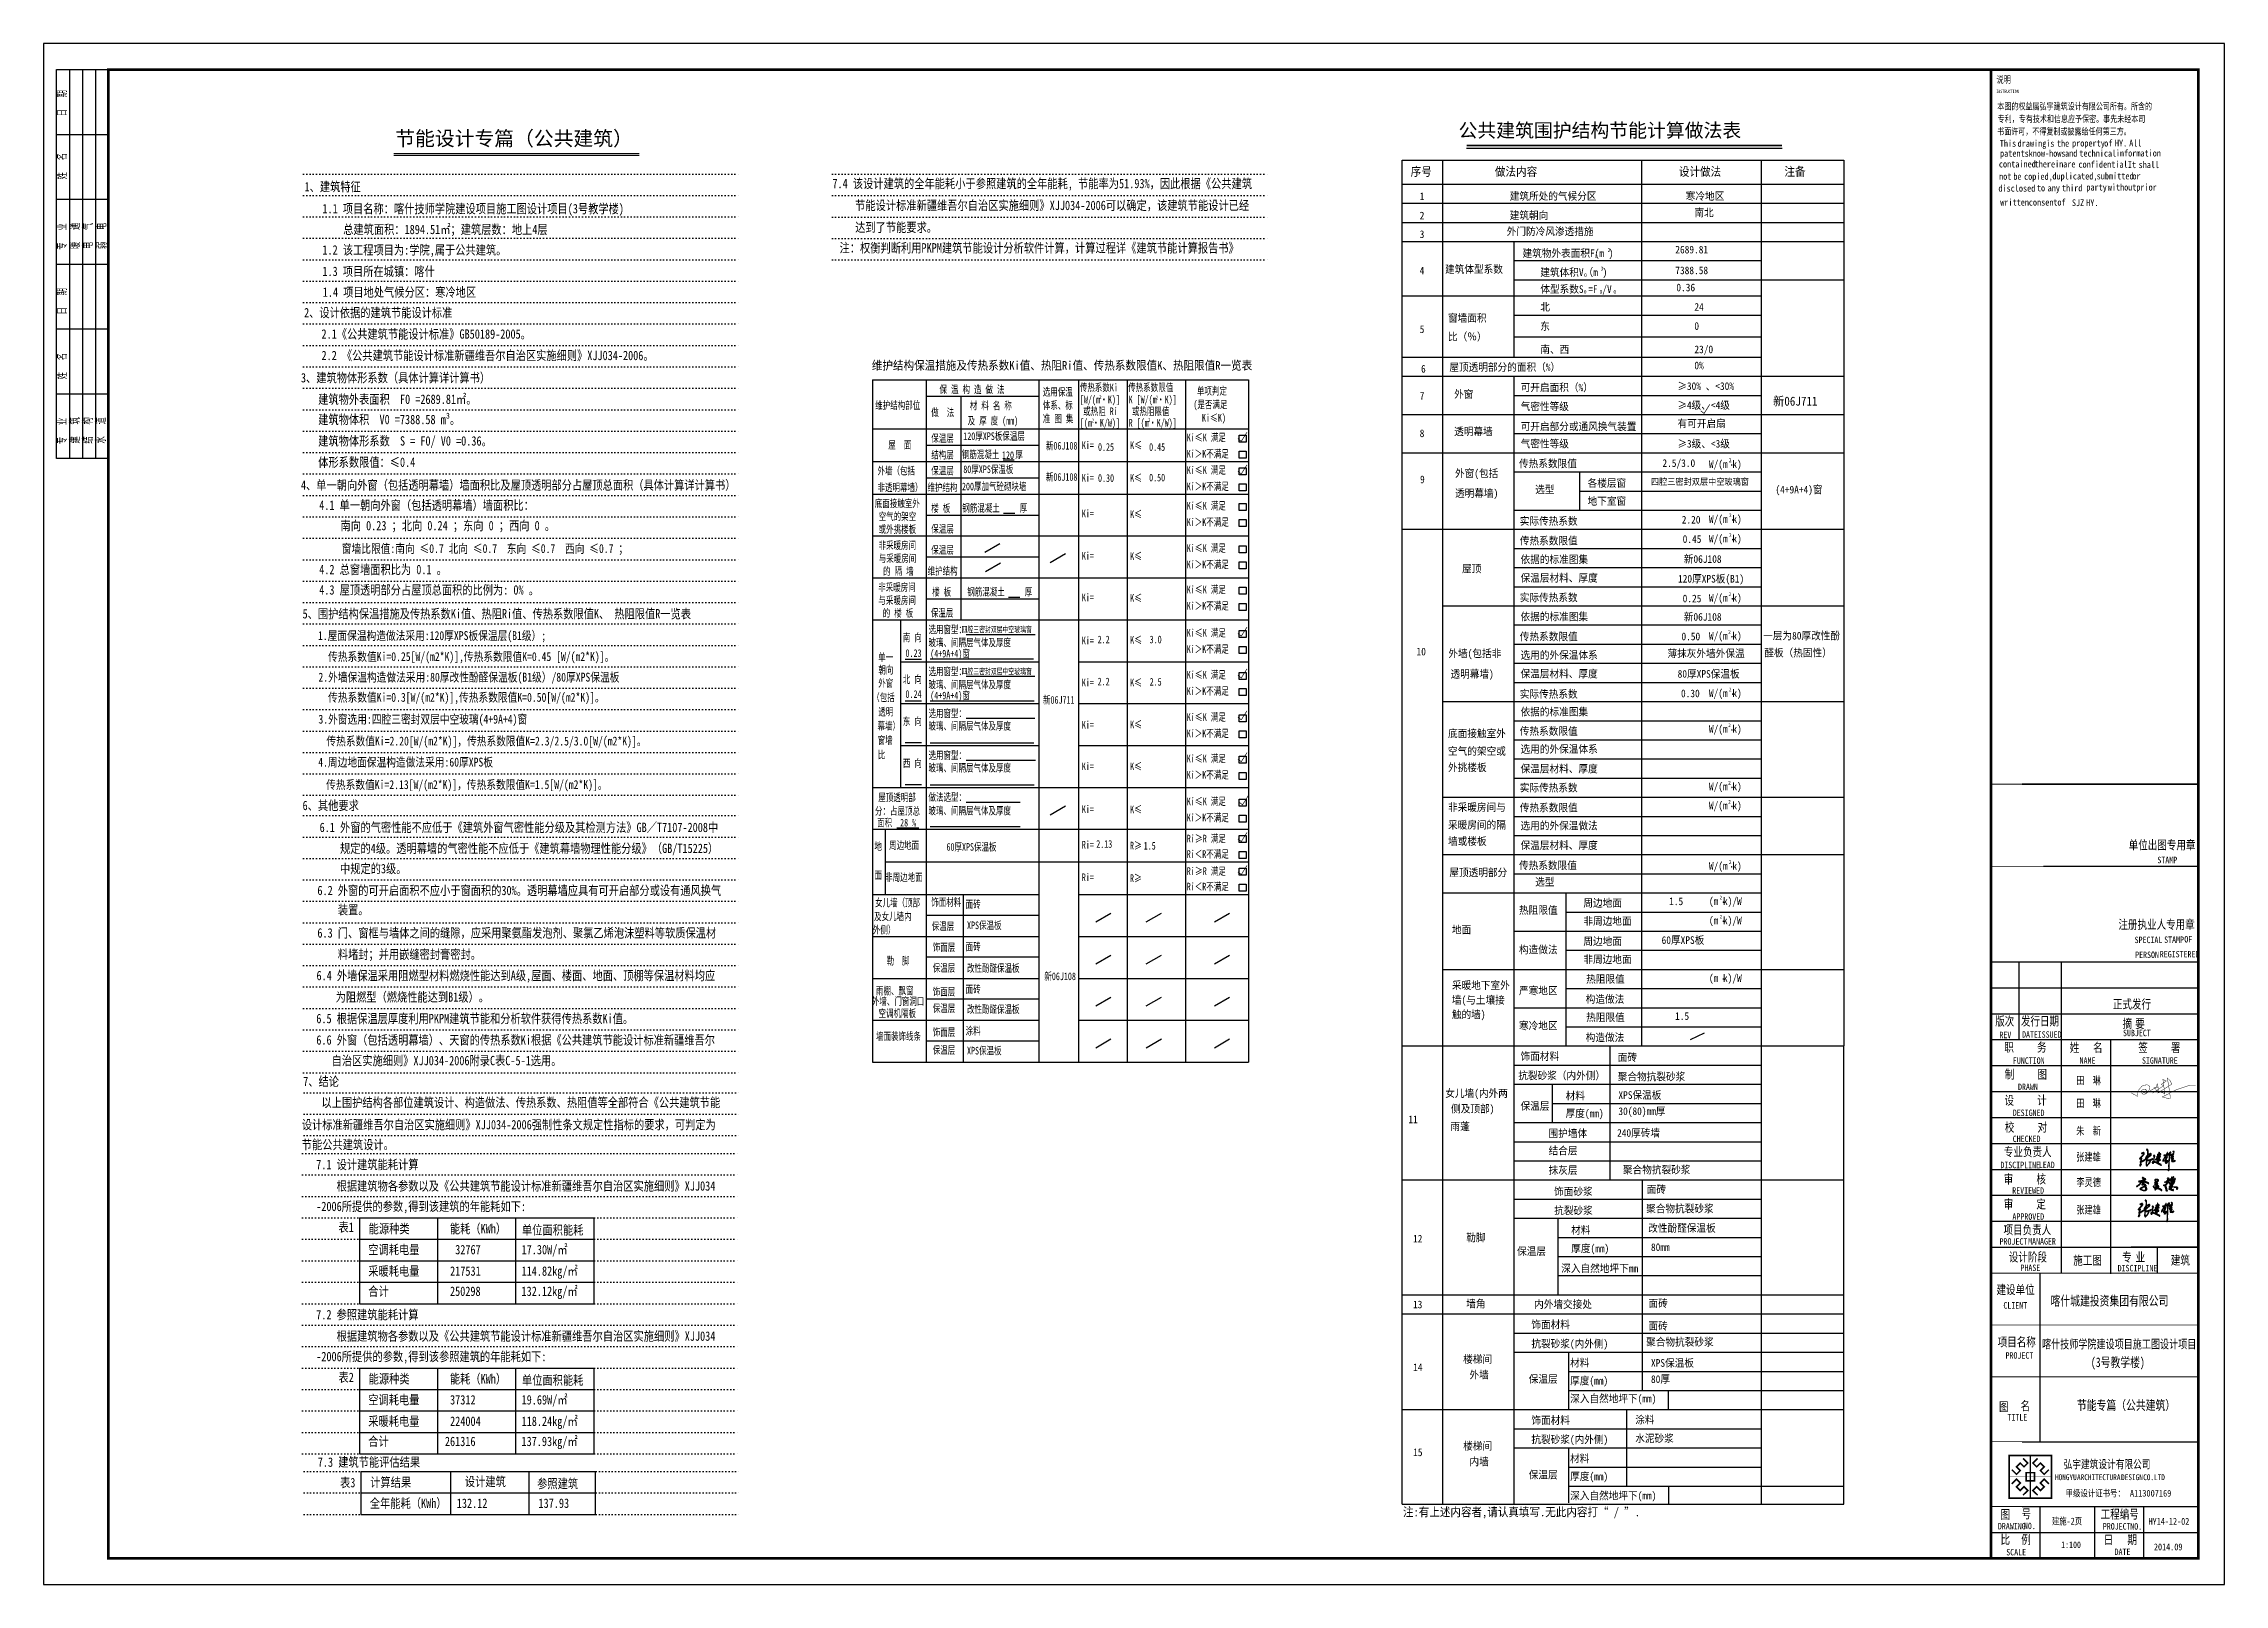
# Model space of a CAD drawing. Extents: x 28773 to 175644, y 7355 to 486294.
# Drawn here: x 70544 to 154644, y 254691 to 314091 of the extents above; entities that cross this region are included whole.
import ezdxf

# ---------------------------------------------------------------- set-up
doc = ezdxf.new("R2010")
doc.units = 0
doc.header["$LTSCALE"] = 1000
doc.header["$MEASUREMENT"] = 0
doc.linetypes.add('DOT2', pattern=[0.125, 0, -0.125])
for name, color, linetype in [('1', 7, 'Continuous'), ('PUB_TEXT', 7, 'Continuous'), ('PUB_TITLE', 7, 'Continuous'), ('TK', 126, 'Continuous'), ('TWT_TITLE', 7, 'Continuous'), ('WINDOW', 4, 'Continuous'), ('文字和字符', 7, 'Continuous'), ('看线', 3, 'Continuous')]:
    doc.layers.add(name, color=color, linetype=linetype)
doc.styles.add('-宋体', font='', dxfattribs={"width": 0.8})
doc.styles.add('_TEL_DIM', font='simhei.ttf', dxfattribs={"width": 0.8, "height": 3.5})
doc.styles.add('FSZ', font='')
doc.styles.get("Standard").update_dxf_attribs({"font": 'gbenor.shx', "bigfont": 'gbcbig.shx'})
doc.styles.add('STYLE3', font='', dxfattribs={"width": 0.7})
doc.styles.get('-宋体').set_extended_font_data('SimSun')
doc.styles.get('FSZ').set_extended_font_data('SimSun')
doc.styles.get('STYLE3').set_extended_font_data('SimSun')

msp = doc.modelspace()

# ---------------------------------------------------------------- texts
at = {"style": '-宋体', "width": 0.75}
for s, height, p in [('INSTRUCTION', 129.15, (145845, 312184)), ('单位出图专用章', 350, (150956, 283023)), ('STAMP', 250, (152059, 282493)), ('注册执业人专用章', 350, (150560, 279960)), ('SPECIAL', 250, (151181, 279412)), ('STAMP', 250, (152321, 279419)), ('OF', 250, (153099, 279437)), ('PERSON', 250, (151203, 278838)), ('REGISTERED', 250, (152152, 278862)), ('正式发行', 350, (150344, 276887)), ('版次', 350, (145806, 276232)), ('REV', 250, (145969, 275748)), ('发行日期', 350, (146797, 276235)), ('DATE', 250, (146841, 275767)), ('ISSUED', 250, (147445, 275765)), ('摘', 350, (150716, 276135)), ('SUBJECT', 250, (150734, 275824)), ('要', 350, (151204, 276135)), ('职     务', 350, (146161, 275227)), ('FUNCTION', 250, (146488, 274758)), ('姓   名', 350, (148679, 275212)), ('NAME', 250, (149060, 274761)), ('签     署', 350, (151322, 275211)), ('SIGNATURE', 250, (151466, 274762)), ('制     图', 350, (146174, 274181)), ('田  琳', 300, (148930, 273970)), ('设     计', 350, (146163, 273180)), ('DRAWN', 250, (146685, 273747)), ('田  琳', 300, (148930, 273089)), ('校     对', 350, (146179, 272140)), ('DESIGNED', 250, (146482, 272747)), ('CHECKED', 250, (146481, 271742)), ('朱  新', 300, (148930, 272023)), ('DISCIPLINE', 250, (146004, 270735)), ('专业负责人', 350, (146143, 271196)), ('LEAD', 250, (147487, 270737)), ('张建雄', 300, (148930, 271023)), ('审     核', 350, (146134, 270144)), ('REVIEWED', 250, (146463, 269749)), ('李灵德', 300, (148937, 270045)), ('审     定', 350, (146134, 269180)), ('张建雄', 300, (148934, 268983)), ('项目负责人', 350, (146126, 268189)), ('APPROVED', 250, (146470, 268746)), ('PROJECT', 250, (145973, 267785)), ('设计阶段', 350, (146330, 267139)), ('MANAGER', 250, (147075, 267791)), ('专', 350, (150702, 267133)), ('业', 350, (151219, 267132)), ('PHASE', 250, (146779, 266770)), ('施工图', 350, (148818, 267011)), ('DISCIPLINE', 250, (150527, 266759)), ('建筑', 350, (152579, 267014)), ('建设单位', 350, (145857, 265879)), ('喀什城建投资集团有限公司', 370.27, (147939, 265441)), ('CLIENT', 250, (146121, 265321)), ('项目名称', 350, (145902, 263863)), ('喀什技师学院建设项目施工图设计项目', 333.25, (147613, 263787)), ('PROJECT', 250, (146204, 263392)), ('(3号教学楼)', 370.3, (149495, 263068)), ('图', 350, (145953, 261373)), ('名', 350, (146782, 261398)), ('节能专篇（公共建筑）', 370.3, (148957, 261415)), ('TITLE', 250, (146279, 261007)), ('图', 350, (146011, 257211)), ('号', 350, (146823, 257235)), ('工程编号', 350, (149873, 257223)), ('DRAWING', 250, (145909, 256810)), ('比', 350, (146013, 256246)), ('例', 350, (146812, 256240)), ('N0.', 250, (146913, 256821)), ('建施-2页', 267.7, (147997, 256996)), ('PROJECT', 250, (149956, 256803)), ('日', 350, (149989, 256237)), ('期', 350, (150904, 256239)), ('NO.', 250, (151014, 256800)), ('HY14-12-02', 267.7, (151721, 256987)), ('SCALE', 250, (146231, 255807)), ('1:100', 250, (148348, 256094)), ('DATE', 250, (150409, 255819)), ('2014.09', 267.7, (151927, 256001))]:
    msp.add_text(s, height=height, dxfattribs=at).set_placement(p)
at = {"color": 7, "style": 'FSZ'}
for s, height, p in [('节能设计专篇（公共建筑）', 559.6, (84107, 310156, 3554)), ('公共建筑围护结构节能计算做法表', 532.83, (125110, 310480))]:
    msp.add_text(s, height=height, dxfattribs=at).set_placement(p)
at = {"ltscale": 1000, "style": 'STYLE3', "width": 0.9}
for s, height, p in [('序号', 332, (123263, 308991)), ('做法内容', 332, (126513, 308991)), ('设计做法', 332, (133606, 308991)), ('注备', 332, (137676, 308991)), ('1', 295, (123611, 308057)), ('建筑所处的气候分区', 295.1, (127084, 308066)), (' 寒冷地区', 295.1, (133691, 308066)), ('2', 295, (123611, 307316)), ('外门防冷风渗透措施', 295.1, (126969, 306706)), ('建筑朝向', 295.1, (127084, 307324)), ('南北', 295.1, (134207, 307430)), ('3', 295, (123611, 306596)), ('建筑物外表面积F(m )', 295.1, (127577, 305863)), ('2', 148, (130859, 306061)), ('2689.81', 295.1, (133469, 306003)), ('4', 295, (123611, 305195)), ('建筑体型系数', 295.1, (124589, 305248)), ('建筑体积V（m )', 295.1, (128264, 305127)), ('0', 148, (130367, 305823)), ('3', 148, (130589, 305344)), ('7388.58', 295.1, (133469, 305203)), ('体型系数S =F /V', 295.1, (128264, 304480)), ('0', 148, (129939, 304447)), ('0', 148, (129949, 305095)), ('0', 148, (130548, 304447)), ('0', 148, (131080, 304447)), ('0.36', 295.1, (133510, 304543)), ('窗墙面积', 295.1, (124704, 303364)), ('北', 295, (128264, 303793)), ('24', 295.1, (134205, 303794)), ('5', 295, (123611, 302934)), ('比（％）', 295.1, (124704, 302647)), ('东', 295, (128259, 303047)), ('0', 295, (134205, 303056)), ('南、', 295.1, (128264, 302156)), ('西', 295, (129006, 302156)), ('23/0', 295.1, (134205, 302156)), ('维护结构保温措施及传热系数Ki值、热阻Ri值、传热系数限值K、热阻限值R一览表', 331.99, (102484, 301519)), ('6', 295, (123663, 301407)), ('屋顶透明部分的面积（%%%）', 295.1, (124756, 301471)), ('0%%%', 295.1, (134205, 301537)), ('7', 295, (123611, 300361)), ('外窗', 295.1, (124939, 300430)), ('气密性等级', 295.1, (127506, 299956)), ('可开启面积（%）', 295.1, (127506, 300688)), ('≥30% 、<30%', 295.1, (133555, 300740)), ('≥4级、<4级', 295.1, (133556, 300002)), ('新06J711', 349.2, (137243, 300133, 31310)), ('可开启部分或通风换气装置', 295.1, (127506, 299183)), ('有可开启扇', 295.1, (133556, 299298)), ('8', 295, (123611, 298922)), ('透明幕墙', 295.1, (124939, 298992)), ('气密性等级', 295.1, (127506, 298518)), ('≥3级、<3级', 295.1, (133556, 298519)), ('外窗(包括', 295.1, (124974, 297377)), ('传热系数限值', 295.1, (127442, 297754)), ('2.5/3.0', 295.1, (132972, 297771)), ('W/(m k)', 295.1, (134766, 297733)), ('2', 148, (135530, 297953)), ('.', 349, (135537, 297820)), ('9', 295, (123625, 297143)), ('透明幕墙)', 295.1, (124974, 296610)), ('选型', 295.1, (128065, 296754)), ('各楼层窗', 295.1, (130088, 297002)), ('四腔三密封双层中空玻璃窗 ', 250, (132529, 297078)), ('(4+9A+4)窗', 295.1, (137331, 296749)), ('地下室窗', 295.1, (130088, 296307)), ('实际传热系数', 295.1, (127472, 295537)), ('2.20', 295.1, (133717, 295589)), ('W/(m k)', 295.1, (134766, 295616)), ('2', 140, (135538, 295078)), ('2', 140, (135539, 295836)), ('.', 349, (135575, 295700)), ('传热系数限值', 295.1, (127472, 294779)), ('依据的标准图集', 295.1, (127501, 294060)), ('0.45', 295.1, (133753, 294843)), ('新06J108', 295.1, (133797, 294073)), ('W/(m k)', 295.1, (134766, 294858)), ('.', 349, (135574, 294942)), ('屋顶', 295.1, (125244, 293702)), ('保温层材料、厚度', 295.1, (127501, 293345)), ('120厚XPS板(B1)', 295.1, (133574, 293313)), ('实际传热系数', 295.1, (127472, 292587)), ('0.25', 295.1, (133753, 292552)), ('W/(m k)', 295.1, (134766, 292577)), ('2', 140, (135523, 292797)), ('.', 349, (135560, 292661)), ('依据的标准图集', 295.1, (127501, 291855)), ('新06J108', 295.1, (133797, 291844)), ('传热系数限值', 295.1, (127472, 291084)), ('0.50', 295.1, (133706, 291089)), ('W/(m k)', 295.1, (134766, 291114)), ('2', 140, (135507, 291333)), ('.', 349, (135544, 291198)), ('一层为80厚改性酚', 295.1, (136858, 291119)), ('10', 295.1, (123489, 290506)), ('外墙(包括非', 295.1, (124718, 290434)), ('选用的外保温体系', 295.1, (127501, 290370)), ('薄抹灰外墙外保温', 295.1, (133167, 290434)), ('醛板（热固性）', 295.1, (136902, 290461)), ('透明幕墙)', 295.1, (124799, 289641)), ('保温层材料、厚度', 295.1, (127501, 289650)), ('80厚XPS保温板', 295.1, (133560, 289646)), ('实际传热系数', 295.1, (127472, 288869)), ('依据的标准图集', 295.1, (127501, 288183)), ('0.30', 295.1, (133689, 288893)), ('W/(m k)', 295.1, (134766, 288901)), ('2', 140, (135536, 289121)), ('.', 349, (135573, 288985)), ('底面接触室外', 295.1, (124704, 287348)), ('传热系数限值', 295.1, (127472, 287438)), ('W/(m k)', 295.1, (134766, 287521)), ('2', 140, (135507, 287740)), ('.', 349, (135544, 287605)), ('空气的架空或', 295.1, (124704, 286668)), ('选用的外保温体系', 295.1, (127501, 286745)), ('外挑楼板', 295.1, (124704, 286039)), ('保温层材料、厚度', 295.1, (127501, 285989)), ('实际传热系数', 295.1, (127472, 285256)), ('W/(m k)', 295.1, (134766, 285308)), ('2', 140, (135507, 285527)), ('.', 349, (135544, 285391)), ('非采暖房间与', 295.1, (124704, 284504)), ('传热系数限值', 295.1, (127472, 284487)), ('W/(m k)', 295.1, (134766, 284570)), ('2', 140, (135507, 284789)), ('.', 349, (135544, 284654)), ('采暖房间的隔', 295.1, (124704, 283824)), ('墙或楼板', 295.1, (124704, 283195)), ('选用的外保温做法', 295.1, (127501, 283794)), ('传热系数限值', 295.1, (127442, 282261)), ('保温层材料、厚度', 295.1, (127501, 283038)), ('2', 148, (135530, 282460)), ('屋顶透明部分', 295.1, (124755, 281990)), ('选型', 295.1, (128065, 281625)), ('W/(m k)', 295.1, (134766, 282240)), ('.', 349, (135537, 282327)), ('周边地面', 295.1, (129924, 280812)), ('1.5', 295.1, (133231, 280878)), ('(m k)/W', 295.1, (134766, 280881)), ('2', 140, (135177, 281101)), ('.', 349, (135213, 280965)), ('地面', 295.1, (124855, 279782)), ('热阻限值', 295.1, (127442, 280537)), ('非周边地面', 295.1, (129924, 280116)), ('(m k)/W', 295.1, (134766, 280143)), ('2', 140, (135177, 280363)), ('.', 349, (135213, 280227)), ('构造做法', 295.1, (127442, 279014)), ('周边地面', 295.1, (129924, 279337)), ('60厚XPS板', 295.1, (132941, 279382)), ('非周边地面', 295.1, (129924, 278641)), ('采暖地下室外', 295.1, (124855, 277642)), ('严寒地区', 295.1, (127442, 277432)), ('热阻限值', 295.1, (130032, 277880)), ('(m k)/W', 295.1, (134766, 277919)), ('.', 349, (135213, 278002)), ('触的墙)', 295.1, (124855, 276515)), ('墙(与土壤接', 295.1, (124855, 277073)), ('构造做法', 295.1, (130013, 277106)), ('热阻限值', 295.1, (130032, 276405)), ('1.5', 295.1, (133461, 276453)), ('寒冷地区', 295.1, (127442, 276082)), ('构造做法', 295.1, (130013, 275630)), ('饰面材料', 295.1, (127503, 274904, 87476)), ('面砖', 295.1, (131250, 274861, 26147)), ('抗裂砂浆（内外侧）', 295.1, (127413, 274161, 58747)), ('聚合物抗裂砂浆', 295.1, (131250, 274118, -2582)), ('女儿墙(内外两', 295.1, (124599, 273477, 58747)), ('材料', 295.1, (129239, 273380, 58747)), ('XPS保温板', 295.1, (131275, 273408, -2582)), ('11', 295.1, (123175, 272469)), ('雨蓬', 295.1, (124798, 272202, 58747)), ('侧及顶部)', 295.1, (124823, 272880, 58747)), ('保温层', 295.1, (127501, 272982, 58747)), ('厚度(mm)', 295.1, (129239, 272700, 58747)), ('30(80)mm厚', 295.1, (131275, 272787, -2582)), ('围护墙体', 295.1, (128583, 271929, 58747)), ('240厚砖墙', 295.1, (131224, 271947, -2582)), ('结合层', 295.1, (128583, 271265, 58747)), ('抹灰层', 295.1, (128583, 270513, 58747)), ('聚合物抗裂砂浆', 295.1, (131449, 270528, -2582)), ('饰面砂浆', 295.1, (128797, 269690, 30019)), ('面砖', 295.1, (132367, 269772, 26147)), ('抗裂砂浆', 295.1, (128797, 268957, 30019)), ('聚合物抗裂砂浆', 295.1, (132344, 269030, 30019)), ('材料', 295.1, (129454, 268204, 30019)), ('改性酚醛保温板', 295.1, (132424, 268281, -2582)), ('12', 295.1, (123353, 267871, 58978)), ('勒脚', 295.1, (125407, 267912)), ('保温层', 295.1, (127369, 267388, 58978)), ('厚度(mm)', 295.1, (129454, 267494, 30019)), ('80mm', 295.1, (132531, 267543, 27144)), ('深入自然地坪下mm', 295.1, (129070, 266725, 30019)), ('13', 295.1, (123353, 265335, 60158)), ('墙角', 295.1, (125407, 265363, 1180)), ('内外墙交接处', 295.1, (128025, 265344, 31199)), ('面砖', 295.1, (132436, 265378, 64)), ('饰面材料', 295.1, (127918, 264562, 64)), ('抗裂砂浆(内外侧)', 295.1, (127918, 263820, 64)), ('聚合物抗裂砂浆', 295.1, (132344, 263888, 30019)), ('面砖', 295.1, (132436, 264507, 64)), ('楼梯间', 295.1, (125288, 263226, -1227)), ('材料', 295.1, (129414, 263086, 64)), ('XPS保温板', 295.1, (132531, 263079, -52238)), ('14', 295.1, (123360, 262912, 57751)), ('外墙', 295.1, (125532, 262623, -1227)), ('保温层', 295.1, (127817, 262459, 64)), ('厚度(mm)', 295.1, (129414, 262396, 64)), ('80厚', 295.1, (132531, 262457, -52238)), ('深入自然地坪下(mm)', 295.1, (129414, 261707, 64)), ('饰面材料', 295.1, (127918, 260872, 64)), ('涂料', 295.1, (131923, 260890, 64)), ('15', 295.1, (123360, 259636, 57751)), ('楼梯间', 295.1, (125288, 259880, -1227)), ('抗裂砂浆(内外侧)', 295.1, (127918, 260130, 64)), ('水泥砂浆', 295.1, (131923, 260171, 64)), ('内墙', 295.1, (125532, 259277, -1227)), ('保温层', 295.1, (127817, 258769, 64)), ('材料', 295.1, (129414, 259396, 64)), ('厚度(mm)', 295.1, (129414, 258706, 64)), ('深入自然地坪下(mm)', 295.1, (129414, 257964, 64))]:
    msp.add_text(s, height=height, dxfattribs=at).set_placement(p)
at = {"layer": 'PUB_TEXT', "style": 'STYLE3', "width": 0.7}
for s, height, p in [('维护结构部位', 295, (102614, 300001)), ('保 温 构 造 做 法', 295, (105093, 300611)), ('材 料 名 称', 295, (106263, 299987)), ('体系、标', 295, (109077, 300003)), ('选用保温', 295, (109077, 300518)), ('传热系数Ki', 295, (110507, 300690)), ('[W/(m·K)]', 295, (110507, 300222)), ('2', 150, (111259, 300388)), ('传热系数限值', 295, (112371, 300690)), ('K [W/(m·K)]', 295, (112387, 300222)), ('2', 150, (113441, 300373)), ('(是否满足', 295, (114885, 300030)), ('单项判定', 295, (115021, 300556)), ('做  法', 295, (104776, 299723)), ('及 厚 度 (mm)', 295, (106180, 299407)), ('准 图 集', 295, (109077, 299483)), ('[(m·K/W)]', 295, (110507, 299326)), ('或热阻 Ri', 295, (110635, 299769)), ('2', 150, (110968, 299487)), ('R [(m·K/W)]', 295, (112387, 299326)), ('或热阻限值', 295, (112515, 299769)), ('2', 150, (113138, 299502)), ('Ki≤K)', 295, (115213, 299518)), ('屋  面', 295, (103117, 298473)), ('保温层', 295, (104776, 298731)), ('120厚XPS板保温层', 295, (106011, 298811)), ('新06J108', 295, (109196, 298440)), ('Ki=', 295, (110583, 298460)), ('0.25', 295, (111206, 298393)), ('K≤', 295, (112446, 298460)), ('0.45', 295, (113176, 298393)), ('Ki≤K 满足', 295, (114628, 298760)), ('外墙（包括', 295, (102702, 297475)), ('保温层', 295, (104776, 297475)), ('结构层', 295, (104776, 298089)), ('钢筋混凝土    厚', 295, (105955, 298104)), ('80厚XPS保温板', 295, (106011, 297533)), ('120', 295, (107503, 298080)), ('Ki＞K不满足', 295, (114628, 298132)), ('Ki≤K 满足', 295, (114628, 297503)), ('非透明幕墙）', 295, (102702, 296835)), ('维护结构', 295, (104629, 296832)), ('200厚加气砼砌块墙', 295, (105960, 296872)), ('新06J108', 295, (109196, 297237)), ('Ki=', 295, (110583, 297203)), ('0.30', 295, (111206, 297196)), ('K≤', 295, (112446, 297203)), ('0.50', 295, (113176, 297214)), ('Ki＞K不满足', 295, (114628, 296875)), ('底面接触室外', 295, (102600, 296218)), ('空气的架空', 295, (102746, 295713)), ('楼 板', 295, (104776, 296033)), ('钢筋混凝土     厚', 295, (105973, 296040)), ('Ki=', 295, (110583, 295827)), ('K≤', 295, (112446, 295803)), ('Ki≤K 满足', 295, (114628, 296127)), ('或外挑楼板', 295, (102746, 295223)), ('保温层', 295, (104776, 295230)), ('Ki＞K不满足', 295, (114628, 295498)), ('非采暖房间', 295, (102745, 294602)), ('与采暖房间', 295, (102751, 294097)), ('保温层', 295, (104776, 294419)), ('Ki=', 295, (110583, 294194)), ('K≤', 295, (112446, 294187)), ('Ki≤K 满足', 295, (114628, 294494)), ('的 隔 墙', 295, (102918, 293607)), ('维护结构', 295, (104637, 293615)), ('Ki＞K不满足', 295, (114628, 293865)), ('非采暖房间', 295, (102731, 292987)), ('与采暖房间', 295, (102736, 292481)), ('楼 板', 295, (104811, 292804)), ('钢筋混凝土     厚', 295, (106166, 292808)), ('Ki=', 295, (110583, 292595)), ('K≤', 295, (112446, 292572)), ('Ki≤K 满足', 295, (114628, 292895)), ('的 楼 板', 295, (102903, 291991)), ('保温层', 295, (104760, 291999)), ('Ki＞K不满足', 295, (114628, 292267)), ('南 向', 295, (103679, 291048)), ('玻璃、间隔层气体及厚度', 295, (104669, 290855)), ('选用窗型： ', 295, (104669, 291357)), ('四腔三密封双层中空玻璃窗 ', 230, (105946, 291390)), ('Ki=', 295, (110583, 290928)), ('2.2', 295, (111192, 290972)), ('K≤', 295, (112446, 290956)), ('3.0', 295, (113198, 290972)), ('Ki≤K 满足', 295, (114628, 291228)), ('单一', 295, (102733, 290288)), ('0.23', 295, (103783, 290446)), ('(4+9A+4)窗', 295, (104737, 290427)), ('Ki＞K不满足', 295, (114628, 290600)), ('外窗', 295, (102733, 289290)), ('朝向', 295, (102733, 289799)), ('北 向', 295, (103679, 289432)), ('玻璃、间隔层气体及厚度', 295, (104669, 289232)), ('选用窗型： ', 295, (104669, 289741)), ('四腔三密封双层中空玻璃窗 ', 230, (105946, 289775)), ('Ki=', 295, (110583, 289312)), ('2.2', 295, (111192, 289352)), ('K≤', 295, (112446, 289312)), ('2.5', 295, (113198, 289341)), ('Ki≤K 满足', 295, (114628, 289612)), ('Ki＞K不满足', 295, (114628, 288984)), ('（包括', 295, (102499, 288738)), ('透明', 295, (102733, 288186)), ('0.24', 295, (103783, 288868)), ('选用窗型： ', 295, (104669, 288126)), ('(4+9A+4)窗', 295, (104737, 288812)), ('新06J711', 295, (109085, 288642)), ('幕墙）', 295, (102703, 287641)), ('东 向', 295, (103679, 287816)), ('玻璃、间隔层气体及厚度', 295, (104669, 287638)), ('Ki=', 295, (110583, 287680)), ('K≤', 295, (112446, 287696)), ('Ki≤K 满足', 295, (114628, 287980)), ('Ki＞K不满足', 295, (114628, 287351)), ('窗墙', 295, (102713, 287090)), ('比', 295, (102713, 286528)), ('选用窗型： ', 295, (104669, 286510)), ('西 向', 295, (103679, 286201)), ('玻璃、间隔层气体及厚度', 295, (104669, 286023)), ('Ki=', 295, (110583, 286081)), ('K≤', 295, (112446, 286081)), ('Ki≤K 满足', 295, (114628, 286381)), ('Ki＞K不满足', 295, (114628, 285753)), ('屋顶透明部', 295, (102733, 284883)), ('做法选型： ', 295, (104669, 284894)), ('分：占屋顶总', 295, (102606, 284359)), ('玻璃、间隔层气体及厚度', 295, (104669, 284370)), ('Ki=', 295, (110583, 284431)), ('K≤', 295, (112446, 284423)), ('Ki≤K 满足', 295, (114628, 284731)), ('Ki＞K不满足', 295, (114628, 284103)), ('面积  28 %%%', 295, (102687, 283909)), ('Ri≥R 满足', 295, (114628, 283296)), ('地', 295, (102585, 283001)), ('周边地面', 295, (103153, 283039)), ('60厚XPS保温板', 295, (105363, 282975)), ('Ri=', 295, (110583, 283059)), ('2.13', 295, (111139, 283087)), ('R≥', 295, (112438, 283026)), ('1.5', 295, (112968, 283019)), ('Ri＜R不满足', 295, (114628, 282700)), ('面', 295, (102585, 281888)), ('非周边地面', 295, (102995, 281806)), ('Ri=', 295, (110583, 281802)), ('R≥', 295, (112438, 281769)), ('Ri≥R 满足', 295, (114628, 282040)), ('Ri＜R不满足', 295, (114628, 281444)), ('女儿墙（顶部', 295, (102608, 280826)), ('饰面材料', 295, (104776, 280844)), ('面砖', 295, (106102, 280765)), ('外侧）', 295, (102525, 279780)), ('及女儿墙内', 295, (102572, 280292)), ('保温层', 295, (104793, 279918)), ('XPS保温板', 295, (106155, 279952)), ('饰面层', 295, (104833, 279108)), ('面砖', 295, (106102, 279127)), ('勒  脚', 295, (103052, 278579)), ('保温层', 295, (104833, 278308)), ('改性酚醛保温板', 295, (106155, 278301)), ('雨棚、飘窗', 295, (102645, 277429)), ('饰面层', 295, (104833, 277391)), ('面砖', 295, (106102, 277489)), ('新06J108', 295, (109138, 277986)), ('外墙、门窗洞口', 295, (102485, 277025)), ('空调机隔板', 295, (102743, 276559)), ('保温层', 295, (104833, 276756)), ('改性酚醛保温板', 295, (106155, 276718)), ('墙面装饰线条', 295, (102645, 275677)), ('饰面层', 295, (104833, 275833)), ('涂料', 295, (106102, 275881)), ('保温层', 295, (104833, 275140)), ('XPS保温板', 295, (106155, 275120))]:
    msp.add_text(s, height=height, dxfattribs=at).set_placement(p)
at = {"layer": 'TK', "color": 9}
for s, height, style, width, p in [('说明', 265.8, '-宋体', 0.75, (145854, 312575)), ('弘宇建筑设计有限公司', 319, '-宋体', 0.75, (148444, 259163)), ('HONGYU', 227.8, '-宋体', 0.75, (148111, 258709, 0)), ('甲级设计证书号：', 255.1, '_TEL_DIM', 0.8, (148522, 258076)), ('ARCHITECTURAL', 227.85, '-宋体', 0.75, (148962, 258709, 0)), ('DESIGN', 227.8, '-宋体', 0.75, (150663, 258709, 0)), ('A113007169', 255.1, '_TEL_DIM', 0.8, (151001, 258076)), ('CO.LTD', 227.8, '-宋体', 0.75, (151513, 258709, 0))]:
    msp.add_text(s, height=height, dxfattribs=dict(at, style=style, width=width)).set_placement(p)
at = {"layer": 'TK', "style": '-宋体', "width": 0.75}
for s, height, p in [('本图的权益属弘宇建筑设计有限公司所有。所含的', 258.23, (145889, 311545)), ('专利，专有技术和信息应予保密。事先未经本司', 258.23, (145902, 311061)), ('书面许可，不得复制或披露给任何第三方。', 258.23, (145882, 310578)), ('This', 258.2, (145982, 310115)), ('drawing', 258.2, (146670, 310115)), ('is', 258.2, (147772, 310115)), ('the', 258.2, (148185, 310115)), ('property', 258.2, (148770, 310125)), ('of', 258.2, (150009, 310125)), ('HY.', 258.2, (150422, 310125)), ('All', 258.2, (150973, 310125)), ('contained', 258.2, (145948, 309318)), ('patents', 258.2, (145993, 309731)), ('know-hows', 258.2, (147095, 309731)), ('therein', 258.2, (147325, 309318)), ('are', 258.2, (148427, 309318)), ('and', 258.2, (148498, 309736)), ('confidential.', 258.23, (149016, 309308)), ('technical', 258.2, (149049, 309736)), ('information', 258.23, (150458, 309740)), ('It', 258.2, (150922, 309293)), ('shall', 258.2, (151335, 309293)), ('disclosed', 258.2, (145929, 308385)), ('not', 258.2, (145955, 308842)), ('be', 258.2, (146505, 308842)), ('copied,', 258.2, (146919, 308842)), ('duplicated,', 258.23, (148010, 308854)), ('third', 258.2, (148378, 308395)), ('party', 258.2, (149320, 308427)), ('submitted', 258.2, (149719, 308856)), ('without', 258.2, (150147, 308427)), ('or', 258.2, (151096, 308856)), ('prior', 258.2, (151248, 308427)), ('written', 258.2, (146001, 307847)), ('consent', 258.2, (147102, 307847)), ('to', 258.2, (147414, 308395)), ('any', 258.2, (147827, 308395)), ('of', 258.2, (148204, 307847)), ('SJZ', 258.2, (148764, 307828)), ('HY.', 258.2, (149315, 307828))]:
    msp.add_text(s, height=height, dxfattribs=at).set_placement(p)
at = {"layer": 'WINDOW', "style": 'STYLE3', "width": 0.8}
for s, height, p in [('1、建筑特征', 361.4, (80606, 308394)), ('7.4 该设计建筑的全年能耗小于参照建筑的全年能耗, 节能率为51.93%%%，因此根据《公共建筑', 361.84, (100963, 308517)), ('1.1 项目名称：喀什技师学院建设项目施工图设计项目(3号教学楼)', 361.36, (81295, 307548)), ('节能设计标准新疆维吾尔自治区实施细则》XJJ034-2006可以确定，该建筑节能设计已经', 361.84, (101840, 307675)), ('总建筑面积：1894.51㎡；建筑层数：地上4层', 361.36, (82098, 306747)), ('达到了节能要求。', 361.8, (101840, 306829)), ('1.2 该工程项目为:学院,属于公共建筑。', 361.36, (81295, 305957)), ('注：权衡判断利用PKPM建筑节能设计分析软件计算，计算过程详《建筑节能计算报告书》', 361.84, (101239, 306037)), ('1.3 项目所在城镇：喀什', 361.36, (81295, 305131)), ('1.4 项目地处气候分区：寒冷地区', 361.36, (81309, 304330, 3554)), ('2、设计依据的建筑节能设计标准', 361.36, (80588, 303541)), ('2.1《公共建筑节能设计标准》GB50189-2005。', 361.36, (81260, 302715)), ('2.2 《公共建筑节能设计标准新疆维吾尔自治区实施细则》XJJ034-2006。', 361.36, (81260, 301889)), ('3、建筑物体形系数（具体计算详计算书）', 361.36, (80469, 301030)), ('建筑物外表面积  F0 =2689.81㎡。', 361.36, (81133, 300201)), ('建筑物体积  V0 =7388.58 m³。', 361.36, (81133, 299420)), ('建筑物体形系数  S = F0/ V0 =0.36。', 361.36, (81133, 298594)), ('体形系数限值：≤0.4 ', 361.36, (81133, 297773)), ('4、单一朝向外窗（包括透明幕墙）墙面积比及屋顶透明部分占屋顶总面积（具体计算详计算书）', 361.36, (80469, 296892)), ('4.1 单一朝向外窗（包括透明幕墙）墙面积比：', 361.36, (81172, 296115)), ('南向 0.23 ；北向 0.24 ；东向 0 ；西向 0 。', 361.36, (81994, 295329)), ('窗墙比限值:南向 ≤0.7 北向 ≤0.7  东向 ≤0.7  西向 ≤0.7 ；', 343.34, (82045, 294453)), ('4.2 总窗墙面积比为 0.1 。', 361.36, (81172, 293637)), ('4.3 屋顶透明部分占屋顶总面积的比例为: 0%%% 。', 361.36, (81172, 292851)), ('5、围护结构保温措施及传热系数Ki值、热阻Ri值、传热系数限值K、 热阻限值R一览表 ', 361.36, (80531, 291930)), ('1.屋面保温构造做法采用:120厚XPS板保温层(B1级）;', 343.34, (81125, 291097)), ('  传热系数值Ki=0.25[W/(m2*K)],传热系数限值K=0.45 [W/(m2*K)]。', 343.34, (81142, 290288)), ('2.外墙保温构造做法采用:80厚改性酚醛保温板(B1级）/80厚XPS保温板', 343.34, (81142, 289495)), ('  传热系数值Ki=0.3[W/(m2*K)],传热系数限值K=0.50[W/(m2*K)]。', 343.34, (81142, 288718)), ('3.外窗选用:四腔三密封双层中空玻璃(4+9A+4)窗 ', 343.34, (81142, 287875)), ('  传热系数值Ki=2.20[W/(m2*K)]，传热系数限值K=2.3/2.5/3.0[W/(m2*K)]。', 343.34, (81075, 287032)), ('4.周边地面保温构造做法采用:60厚XPS板', 343.34, (81135, 286220)), ('  传热系数值Ki=2.13[W/(m2*K)]，传热系数限值K=1.5[W/(m2*K)]。', 343.34, (81068, 285352)), ('6、其他要求', 361.4, (80531, 284541)), ('6.1 外窗的气密性能不应低于《建筑外窗气密性能分级及其检测方法》GB／T7107-2008中', 361.36, (81188, 283695)), ('    规定的4级。透明幕墙的气密性能不应低于《建筑幕墙物理性能分级》（GB/T15225）', 361.36, (81188, 282887)), ('    中规定的3级。', 361.36, (81188, 282105)), ('6.2 外窗的可开启面积不应小于窗面积的30%%%。透明幕墙应具有可开启部分或设有通风换气', 361.36, (81103, 281264)), ('    装置。', 361.4, (81103, 280517)), ('6.3 门、窗框与墙体之间的缝隙，应采用聚氨酯发泡剂、聚氯乙烯泡沫塑料等软质保温材', 361.36, (81103, 279627)), ('    料堵封；并用嵌缝密封膏密封。', 361.36, (81103, 278801)), ('6.4 外墙保温采用阻燃型材料燃烧性能达到A级,屋面、楼面、地面、顶棚等保温材料均应', 361.36, (81068, 277984)), ('   为阻燃型（燃烧性能达到B1级）。', 361.36, (81217, 277156)), ('6.5 根据保温层厚度利用PKPM建筑节能和分析软件获得传热系数Ki值。', 361.36, (81061, 276325)), ('6.6 外窗（包括透明幕墙）、天窗的传热系数Ki根据《公共建筑节能设计标准新疆维吾尔', 361.36, (81061, 275499)), ('   自治区实施细则》XJJ034-2006附录C表C-5-1选用。', 361.36, (81061, 274705)), (' 7、结论', 361.4, (80358, 273900)), ('以上围护结构各部位建筑设计、构造做法、传热系数、热阻值等全部符合《公共建筑节能', 361.36, (81260, 273089)), ('设计标准新疆维吾尔自治区实施细则》XJJ034-2006强制性条文规定性指标的要求，可判定为', 361.36, (80502, 272234)), ('节能公共建筑设计。     ', 361.36, (80500, 271466)), ('7.1 设计建筑能耗计算', 361.84, (81056, 270697)), ('    根据建筑物各参数以及《公共建筑节能设计标准新疆维吾尔自治区实施细则》XJJ034', 361.84, (81056, 269870)), ('-2006所提供的参数,得到该建筑的年能耗如下:', 361.84, (81056, 269083)), ('表1', 361.8, (81915, 268280)), ('能源种类', 361.8, (83077, 268224)), ('能耗（KWh）', 361.8, (86210, 268224)), ('单位面积能耗', 361.8, (88991, 268174)), ('空调耗电量       32767        17.30W/㎡', 361.84, (83063, 267416)), ('采暖耗电量      217531        114.82kg/㎡  ', 361.84, (83063, 266589)), ('合计            250298        132.12kg/㎡  ', 361.84, (83063, 265811)), ('7.2 参照建筑能耗计算', 361.84, (81056, 264909)), ('    根据建筑物各参数以及《公共建筑节能设计标准新疆维吾尔自治区实施细则》XJJ034', 361.84, (81056, 264082)), ('-2006所提供的参数,得到该参照建筑的年能耗如下:', 361.84, (81056, 263295)), ('表2', 361.8, (81915, 262492)), ('能源种类', 361.8, (83077, 262435)), ('能耗（KWh）', 361.8, (86210, 262435)), ('单位面积能耗', 361.8, (88991, 262385)), ('空调耗电量      37312         19.69W/㎡', 361.84, (83063, 261627)), ('采暖耗电量      224004        118.24kg/㎡  ', 361.84, (83063, 260801)), ('合计           261316         137.93kg/㎡  ', 361.84, (83063, 260023)), ('7.3 建筑节能评估结果', 361.84, (81117, 259225)), ('表3', 361.8, (81976, 258433)), ('计算结果', 361.8, (83138, 258447)), ('设计建筑', 361.8, (86790, 258477)), ('参照建筑', 361.8, (89577, 258397)), ('全年能耗（KWh）  132.12          137.93', 361.84, (83124, 257639))]:
    msp.add_text(s, height=height, dxfattribs=at).set_placement(p)
at = {"layer": '看线', "color": 3, "style": 'STYLE3', "width": 0.9}
msp.add_text('注:有上述内容者,请认真填写.无此内容打“ / ”.', height=331.15, dxfattribs=at).set_placement((122968, 257315, 1410))

# ---------------------------------------------------------------- blocks, each defined once
blk = doc.blocks.new('logo')
at = {"color": 6}
blk.add_line((1004, 2011), (1004, 0), dxfattribs=at)
at = {"color": 6, "const_width": 74.6}
for points in [[(0, 2011), (2008, 2011), (2008, 0), (0, 0)], [(809, 1198), (1199, 1198), (1199, 813), (809, 813)]]:
    blk.add_lwpolyline(points, close=True, dxfattribs=at)
at = {"color": 6}
blk.add_lwpolyline([(0, 2011), (2008, 2011), (2008, 0), (0, 0)], close=True, dxfattribs=at)
for points, const_width in [([(660, 1874), (883, 1654), (704, 1475), (526, 1653), (350, 1477), (528, 1299), (350, 1120), (129, 1340)], 74.6), ([(1004, 2011), (1004, 0)], 15.2), ([(1348, 1874), (1125, 1654), (1304, 1475), (1482, 1653), (1658, 1477), (1480, 1299), (1659, 1120), (1879, 1340)], 74.6), ([(0, 1006), (2008, 1006)], 15.2), ([(660, 137), (883, 357), (704, 536), (526, 358), (350, 534), (528, 712), (350, 891), (129, 671)], 74.6), ([(1348, 137), (1125, 357), (1304, 536), (1482, 358), (1658, 534), (1480, 712), (1659, 891), (1879, 671)], 74.6)]:
    blk.add_lwpolyline(points, dxfattribs=dict(at, const_width=const_width))
blk = doc.blocks.new('田琳')
at = {"const_width": 20}
for points in [[(37074, 43541), (37392, 43371), (37434, 43661), (37646, 43908), (37893, 43957), (37999, 43894), (38020, 43731), (37921, 43590), (37801, 43527), (37709, 43555), (37858, 43668), (37801, 43724), (37618, 43682), (37582, 43590), (37681, 43463), (37758, 43465), (38199, 43741), (38446, 43833), (38404, 44009), (38329, 43797), (38241, 43806), (38370, 43670), (38453, 43638), (38446, 43833)], [(38170, 43531), (38717, 43893), (38612, 43976), (38783, 44086), (38857, 44142), (38691, 44234), (38791, 43477), (38682, 43556), (38559, 43578), (38445, 43547), (39146, 43985), (39054, 44169), (38918, 44287), (39041, 43552), (39067, 43259), (38988, 43245), (38660, 43333), (39372, 43699), (40071, 43934), (40071, 43934), (40359, 43926)]]:
    blk.add_lwpolyline(points, dxfattribs=at)
blk = doc.blocks.new('$titleblk$00000094')
for p, q in [((-150, 20), (0, 20)), ((-150, 0), (-150, 20)), ((-125, 20), (-125, 0)), ((-100, 20), (-100, 0)), ((-75, 20), (-75, 0)), ((-50, 20), (-50, 0)), ((-25, 20), (-25, 0)), ((0, 20), (0, 0)), ((0, 15), (-150, 15)), ((0, 10), (-150, 10)), ((0, 5), (-150, 5))]:
    blk.add_line(p, q)
at = {"width": 0.8}
for s, p in [(' 专   业', (-145.93, 16)), (' 姓   名', (-120.93, 16)), (' 日   期', (-95.93, 16)), (' 专   业', (-70.93, 16)), (' 姓   名', (-43.85, 16)), (' 日   期', (-19.57, 16)), ('结   构', (-144.19, 6)), ('建   筑', (-144.19, 11)), ('暖   通', (-69.19, 11)), ('电   气', (-69.19, 6)), ('水   道', (-144.19, 1)), ('弱   电', (-69.19, 0.73))]:
    blk.add_text(s, height=3.5, rotation=0, dxfattribs=at).set_placement(p)

# ---------------------------------------------------------------- hatches: boundary and pattern name
h = msp.add_hatch(color=6)
edge = h.paths.add_edge_path()
edge.add_spline(control_points=[(152664, 271385), (152667, 271382), (152673, 271378), (152684, 271378), (152692, 271376), (152702, 271373), (152700, 271361), (152712, 271350), (152698, 271346), (152695, 271355), (152687, 271362), (152676, 271357), (152661, 271363), (152665, 271376), (152654, 271382), (152661, 271387), (152663, 271386), (152664, 271385)], knot_values=[0, 0, 0, 0, 9.941955, 17.81997, 26.06635, 32.772253, 40.050923, 51.788007, 58.187099, 64.698727, 70.459521, 83.166695, 93.225525, 101.466789, 109.786091, 113.761149, 116.674069, 116.674069, 116.674069, 116.674069], degree=3, periodic=0)
h = msp.add_hatch(color=6)
edge = h.paths.add_edge_path()
edge.add_spline(control_points=[(152595, 269413), (152598, 269410), (152605, 269406), (152615, 269406), (152624, 269405), (152634, 269401), (152631, 269389), (152644, 269379), (152629, 269374), (152627, 269383), (152619, 269390), (152607, 269385), (152593, 269392), (152596, 269404), (152585, 269410), (152592, 269415), (152595, 269414), (152595, 269413)], knot_values=[0, 0, 0, 0, 9.941955, 17.81997, 26.06635, 32.772253, 40.050923, 51.788007, 58.187099, 64.698727, 70.459521, 83.166695, 93.225525, 101.466789, 109.786091, 113.761149, 116.674069, 116.674069, 116.674069, 116.674069], degree=3, periodic=0)
at = {"layer": '文字和字符'}
h = msp.add_hatch(color=6, dxfattribs=at)
edge = h.paths.add_edge_path()
edge.add_spline(control_points=[(151455, 271314), (151456, 271314), (151480, 271315), (151493, 271328), (151512, 271335), (151530, 271338), (151549, 271328), (151553, 271308), (151551, 271290), (151549, 271273), (151533, 271256), (151519, 271236), (151499, 271216), (151478, 271197), (151460, 271173), (151439, 271158), (151427, 271143), (151418, 271135), (151414, 271128), (151419, 271120), (151434, 271127), (151449, 271125), (151466, 271109), (151454, 271088), (151449, 271069), (151444, 271054), (151438, 271041), (151438, 271028), (151435, 271019), (151440, 271010), (151448, 271010), (151451, 271005), (151455, 271000), (151462, 271002), (151469, 271004), (151477, 271008), (151486, 271013), (151497, 271017), (151507, 271024), (151517, 271030), (151530, 271038), (151544, 271047), (151557, 271055), (151570, 271063), (151584, 271072), (151595, 271083), (151611, 271089), (151608, 271100), (151607, 271109), (151607, 271119), (151609, 271129), (151609, 271139), (151612, 271150), (151617, 271165), (151631, 271180), (151643, 271198), (151655, 271209), (151664, 271218), (151673, 271226), (151672, 271240), (151675, 271258), (151680, 271277), (151683, 271310), (151687, 271344), (151684, 271380), (151683, 271404), (151676, 271421), (151671, 271431), (151666, 271446), (151659, 271434), (151643, 271428), (151640, 271452), (151652, 271464), (151669, 271465), (151683, 271454), (151692, 271438), (151699, 271418), (151700, 271398), (151700, 271378), (151700, 271359), (151700, 271335), (151701, 271308), (151696, 271281), (151697, 271264), (151691, 271244), (151712, 271254), (151723, 271265), (151744, 271278), (151765, 271285), (151784, 271295), (151802, 271302), (151822, 271293), (151827, 271272), (151823, 271255), (151815, 271237), (151798, 271224), (151777, 271203), (151751, 271181), (151724, 271160), (151702, 271139), (151685, 271127), (151663, 271118), (151668, 271090), (151661, 271070), (151662, 271058), (151659, 271049), (151671, 271047), (151681, 271048), (151698, 271045), (151719, 271047), (151740, 271046), (151757, 271051), (151772, 271054), (151788, 271061), (151808, 271066), (151827, 271076), (151846, 271081), (151861, 271089), (151873, 271091), (151890, 271104), (151884, 271078), (151868, 271069), (151845, 271061), (151821, 271056), (151800, 271046), (151780, 271040), (151757, 271035), (151734, 271034), (151707, 271031), (151683, 271030), (151668, 271033), (151658, 271034), (151654, 271022), (151651, 270986), (151642, 270937), (151638, 270888), (151636, 270863), (151647, 270850), (151657, 270849), (151671, 270850), (151686, 270869), (151707, 270887), (151723, 270915), (151741, 270932), (151750, 270954), (151763, 270971), (151768, 270988), (151786, 271007), (151785, 270983), (151776, 270968), (151765, 270946), (151748, 270925), (151733, 270899), (151709, 270876), (151687, 270848), (151666, 270835), (151651, 270822), (151639, 270831), (151633, 270840), (151623, 270850), (151622, 270870), (151626, 270892), (151626, 270918), (151629, 270944), (151632, 270969), (151636, 270996), (151639, 271018), (151644, 271037), (151641, 271049), (151631, 271055), (151623, 271064), (151620, 271075), (151604, 271075), (151593, 271060), (151571, 271044), (151548, 271029), (151520, 271016), (151497, 271002), (151477, 270985), (151456, 270988), (151446, 270976), (151436, 270970), (151426, 270974), (151420, 270968), (151421, 270958), (151419, 270946), (151425, 270933), (151426, 270917), (151412, 270902), (151409, 270882), (151404, 270866), (151393, 270850), (151412, 270843), (151414, 270862), (151424, 270876), (151434, 270883), (151449, 270901), (151443, 270879), (151436, 270872), (151430, 270863), (151425, 270854), (151419, 270847), (151414, 270841), (151409, 270830), (151397, 270833), (151383, 270821), (151383, 270846), (151385, 270859), (151388, 270873), (151394, 270885), (151399, 270897), (151408, 270907), (151410, 270920), (151410, 270933), (151409, 270945), (151403, 270957), (151399, 270973), (151403, 270995), (151413, 271015), (151420, 271036), (151431, 271056), (151435, 271074), (151440, 271087), (151444, 271095), (151444, 271105), (151430, 271110), (151416, 271103), (151403, 271096), (151390, 271095), (151379, 271097), (151366, 271106), (151399, 271122), (151411, 271148), (151449, 271187), (151480, 271219), (151505, 271252), (151522, 271268), (151536, 271285), (151540, 271306), (151529, 271322), (151509, 271328), (151496, 271304), (151471, 271303), (151451, 271292), (151439, 271316), (151455, 271314), (151455, 271314)], knot_values=[0, 0, 0, 0, 29.830329, 58.917813, 87.403057, 108.106156, 133.178165, 167.21185, 183.493575, 210.674955, 237.313626, 275.867732, 312.375317, 353.761043, 395.875537, 434.582879, 460.669761, 476.274997, 484.417806, 491.620343, 511.676156, 536.924503, 555.692553, 598.362356, 618.348177, 639.189191, 663.45492, 677.063063, 692.317653, 702.959274, 711.943659, 720.14469, 726.927846, 735.80548, 746.57076, 757.657127, 773.391329, 790.76732, 805.441898, 822.594095, 842.866694, 868.323001, 891.127033, 907.573393, 930.634575, 961.258613, 976.688727, 988.002723, 1001.170801, 1014.557807, 1029.617846, 1042.133039, 1057.768168, 1075.005198, 1109.99381, 1138.042246, 1164.89526, 1180.29965, 1191.874738, 1213.241442, 1232.349281, 1268.725268, 1294.322921, 1368.395782, 1410.724556, 1445.044845, 1469.944393, 1480.867815, 1499.328512, 1508.741629, 1526.286567, 1555.649157, 1570.573337, 1593.98259, 1617.984445, 1641.382666, 1669.439815, 1707.291974, 1725.035697, 1749.43332, 1786.029801, 1824.844218, 1863.911625, 1895.042411, 1908.396405, 1926.997455, 1954.733646, 1988.605585, 2022.407336, 2049.221687, 2076.673409, 2100.00089, 2131.565175, 2154.184674, 2175.023051, 2209.537897, 2244.846276, 2295.987218, 2350.394106, 2388.904508, 2420.906973, 2437.842954, 2481.538585, 2513.67034, 2525.068719, 2534.685067, 2544.923321, 2563.314623, 2581.768155, 2615.884833, 2650.046285, 2667.232328, 2688.872495, 2714.057646, 2739.784309, 2777.467879, 2801.534699, 2820.718126, 2846.219989, 2860.698517, 2879.243585, 2912.659008, 2940.608915, 2982.423161, 3010.685784, 3039.178412, 3070.401495, 3105.567192, 3138.040416, 3181.77967, 3202.070017, 3207.318711, 3220.228211, 3244.089956, 3371.102495, 3414.225609, 3453.462193, 3467.26996, 3480.300078, 3495.079726, 3519.973063, 3575.220664, 3613.131208, 3652.775903, 3675.917744, 3710.071084, 3737.577823, 3760.456026, 3779.026476, 3804.406012, 3842.427404, 3879.53793, 3916.903526, 3966.451123, 4017.131972, 4061.072175, 4074.638395, 4092.565028, 4109.947309, 4123.823044, 4149.665691, 4185.989873, 4217.238435, 4257.446297, 4295.790415, 4324.39685, 4369.00823, 4390.680082, 4401.809145, 4417.703641, 4439.204356, 4450.588858, 4460.404255, 4494.065203, 4522.530802, 4573.458554, 4609.521342, 4650.912748, 4685.917862, 4712.736046, 4730.120946, 4746.286022, 4759.95949, 4766.863435, 4776.672561, 4797.16942, 4817.291784, 4834.860476, 4859.323634, 4896.066848, 4914.918931, 4939.065769, 4952.349318, 4974.17708, 4996.946, 5022.500289, 5038.394722, 5059.260572, 5074.696393, 5090.132213, 5102.860644, 5115.363234, 5127.279907, 5137.839505, 5160.110254, 5171.91017, 5195.838718, 5221.384366, 5238.430758, 5255.298426, 5274.238989, 5291.838335, 5311.960699, 5328.55338, 5346.364767, 5359.960569, 5382.934513, 5416.477261, 5448.016954, 5474.30002, 5511.880375, 5539.40652, 5552.058861, 5566.94274, 5578.03298, 5588.729847, 5622.382906, 5636.081831, 5651.985781, 5673.57334, 5685.092373, 5703.046221, 5778.830378, 5827.289368, 5921.873186, 5965.463367, 5998.231583, 6019.778213, 6058.791881, 6074.951846, 6095.085564, 6133.666904, 6164.015928, 6195.290173, 6213.346315, 6227.672688, 6227.672688, 6227.672688, 6227.672688], degree=3, periodic=0)
edge = h.paths.add_edge_path(flags=16)
edge.add_spline(control_points=[(151664, 271199), (151664, 271199), (151655, 271191), (151653, 271183), (151646, 271175), (151642, 271168), (151636, 271159), (151633, 271149), (151627, 271138), (151625, 271129), (151623, 271122), (151623, 271116), (151624, 271111), (151625, 271106), (151632, 271104), (151638, 271110), (151647, 271114), (151654, 271121), (151662, 271125), (151665, 271133), (151663, 271141), (151664, 271151), (151663, 271164), (151670, 271173), (151674, 271183), (151673, 271191), (151675, 271199), (151669, 271200), (151664, 271199), (151664, 271199)], knot_values=[0, 0, 0, 0, 15.16178, 26.885115, 40.319645, 54.966413, 64.568744, 83.231373, 100.644648, 111.873825, 122.261764, 130.597594, 138.137919, 145.255344, 149.904189, 163.057972, 176.277051, 191.533217, 204.002706, 212.709306, 222.244258, 238.518955, 257.638434, 271.136509, 286.704711, 297.422187, 307.353728, 313.519692, 320.456367, 320.456367, 320.456367, 320.456367], degree=3, periodic=0)
edge = h.paths.add_edge_path(flags=16)
edge.add_spline(control_points=[(151686, 271218), (151686, 271218), (151708, 271234), (151722, 271246), (151740, 271257), (151759, 271269), (151779, 271271), (151797, 271277), (151806, 271270), (151814, 271263), (151804, 271247), (151784, 271233), (151764, 271207), (151740, 271191), (151723, 271176), (151709, 271164), (151696, 271155), (151686, 271148), (151682, 271140), (151670, 271137), (151673, 271153), (151673, 271165), (151686, 271174), (151684, 271188), (151684, 271199), (151685, 271207), (151684, 271213), (151686, 271218), (151686, 271218)], knot_values=[0, 0, 0, 0, 36.430419, 65.187197, 91.419752, 121.899033, 155.898168, 179.129599, 191.187594, 202.563458, 218.937757, 256.902618, 310.337733, 348.658026, 377.380118, 405.122206, 425.745844, 443.117225, 454.890005, 463.601594, 481.231921, 499.962837, 517.902498, 538.606138, 551.160941, 565.957672, 570.889886, 577.866804, 577.866804, 577.866804, 577.866804], degree=3, periodic=0)
edge = h.paths.add_edge_path(flags=16)
edge.add_spline(control_points=[(151626, 271082), (151626, 271083), (151632, 271092), (151638, 271095), (151643, 271098), (151651, 271099), (151649, 271089), (151650, 271081), (151649, 271074), (151647, 271067), (151647, 271062), (151643, 271059), (151638, 271061), (151635, 271066), (151632, 271071), (151629, 271075), (151625, 271078), (151626, 271082), (151626, 271082)], knot_values=[0, 0, 0, 0, 13.966431, 26.642221, 32.867363, 40.668687, 50.865474, 62.813241, 75.541774, 82.709236, 91.158043, 95.563358, 100.25464, 110.515602, 118.401257, 123.681007, 133.675528, 136.491121, 136.491121, 136.491121, 136.491121], degree=3, periodic=0)
edge = h.paths.add_edge_path(flags=16)
edge.add_spline(control_points=[(151420, 270996), (151420, 270996), (151426, 271005), (151434, 271003), (151441, 271001), (151446, 270999), (151446, 270993), (151444, 270989), (151442, 270983), (151437, 270981), (151430, 270980), (151421, 270978), (151419, 270987), (151418, 270991), (151420, 270995), (151420, 270996)], knot_values=[0, 0, 0, 0, 11.122688, 25.410392, 33.76565, 39.259742, 46.34399, 54.032835, 60.099225, 69.754386, 75.753906, 90.734986, 100.54138, 106.793197, 112.698594, 112.698594, 112.698594, 112.698594], degree=3, periodic=0)
h = msp.add_hatch(color=6, dxfattribs=at)
edge = h.paths.add_edge_path()
edge.add_spline(control_points=[(151911, 271222), (151912, 271222), (151937, 271228), (151956, 271230), (151966, 271212), (151960, 271198), (151961, 271183), (151955, 271171), (151951, 271161), (151947, 271149), (151943, 271139), (151938, 271128), (151936, 271119), (151938, 271106), (151937, 271092), (151941, 271070), (151938, 271048), (151936, 271025), (151937, 271010), (151931, 271000), (151932, 270989), (151944, 270982), (151958, 270984), (151973, 270978), (151988, 270975), (152002, 270968), (152020, 270959), (152037, 270955), (152053, 270946), (152065, 270939), (152079, 270929), (152099, 270925), (152116, 270915), (152140, 270905), (152159, 270897), (152177, 270885), (152191, 270878), (152211, 270875), (152214, 270858), (152207, 270839), (152195, 270854), (152188, 270864), (152177, 270868), (152165, 270870), (152155, 270878), (152142, 270883), (152127, 270888), (152115, 270898), (152098, 270905), (152082, 270916), (152061, 270924), (152045, 270937), (152027, 270944), (152010, 270950), (151995, 270960), (151980, 270963), (151967, 270967), (151955, 270971), (151944, 270972), (151931, 270972), (151928, 270961), (151925, 270950), (151913, 270941), (151908, 270925), (151894, 270922), (151881, 270922), (151875, 270938), (151861, 270946), (151854, 270965), (151870, 270975), (151879, 270986), (151892, 270994), (151903, 271003), (151917, 270994), (151922, 271006), (151922, 271015), (151923, 271029), (151927, 271047), (151924, 271070), (151925, 271094), (151921, 271114), (151924, 271129), (151928, 271140), (151933, 271148), (151933, 271156), (151936, 271162), (151937, 271170), (151940, 271177), (151943, 271184), (151944, 271191), (151945, 271197), (151948, 271206), (151939, 271210), (151934, 271205), (151928, 271204), (151927, 271195), (151916, 271199), (151912, 271207), (151912, 271214), (151913, 271219), (151911, 271222), (151911, 271222)], knot_values=[0, 0, 0, 0, 31.567408, 64.804615, 84.514899, 102.449572, 127.665217, 143.393176, 158.761139, 172.306084, 195.386314, 203.777391, 220.63047, 233.896682, 257.032253, 279.176201, 327.700844, 348.661996, 374.096735, 388.033075, 396.915328, 415.877792, 435.250381, 456.66983, 478.431065, 501.305126, 522.015154, 560.722472, 573.046245, 596.2976, 621.456877, 643.421109, 676.452722, 706.559804, 747.979879, 764.804525, 796.369237, 812.756663, 842.42195, 854.740888, 879.873646, 891.588111, 907.370515, 923.988969, 943.623296, 959.405623, 982.733778, 1008.381509, 1021.700495, 1058.208083, 1090.24983, 1114.093944, 1144.201026, 1166.925646, 1191.573171, 1217.002209, 1229.971469, 1248.063792, 1268.029249, 1281.440462, 1294.753802, 1308.690116, 1329.858381, 1355.865323, 1368.43417, 1386.209945, 1406.30905, 1430.06276, 1453.845898, 1470.989804, 1499.087867, 1512.54167, 1535.266273, 1553.042048, 1560.571233, 1580.172383, 1594.917168, 1617.197884, 1657.975453, 1689.943564, 1718.67234, 1738.776712, 1751.36341, 1769.195262, 1777.025624, 1785.794542, 1795.901638, 1809.568461, 1816.675984, 1826.397683, 1837.686133, 1847.881877, 1857.816128, 1868.115168, 1875.917125, 1881.585263, 1896.597226, 1905.82176, 1918.671785, 1923.218896, 1927.782629, 1927.782629, 1927.782629, 1927.782629], degree=3, periodic=0)
edge = h.paths.add_edge_path(flags=17)
edge.add_spline(control_points=[(151882, 270968), (151882, 270968), (151876, 270964), (151876, 270958), (151876, 270952), (151878, 270946), (151884, 270943), (151886, 270938), (151890, 270936), (151894, 270936), (151897, 270939), (151900, 270941), (151904, 270942), (151908, 270944), (151910, 270947), (151914, 270952), (151916, 270959), (151918, 270966), (151922, 270974), (151921, 270980), (151922, 270988), (151912, 270988), (151904, 270990), (151899, 270986), (151895, 270983), (151892, 270979), (151890, 270976), (151887, 270974), (151886, 270970), (151882, 270968), (151882, 270968)], knot_values=[0, 0, 0, 0, 9.663903, 14.696519, 25.589324, 33.287033, 41.448102, 50.312117, 54.669885, 59.317586, 65.471876, 69.610934, 76.339168, 81.250991, 86.994431, 94.228062, 103.814692, 117.550507, 128.275999, 139.362893, 142.658643, 157.109971, 167.517587, 177.222957, 183.783609, 188.977779, 195.04957, 200.641099, 203.083872, 211.139425, 211.139425, 211.139425, 211.139425], degree=3, periodic=0)
h = msp.add_hatch(color=6, dxfattribs=at)
edge = h.paths.add_edge_path()
edge.add_spline(control_points=[(152059, 271257), (152059, 271257), (152072, 271269), (152085, 271270), (152099, 271276), (152110, 271271), (152118, 271274), (152120, 271284), (152118, 271297), (152121, 271312), (152118, 271325), (152116, 271334), (152116, 271346), (152134, 271354), (152138, 271339), (152134, 271328), (152135, 271316), (152135, 271304), (152134, 271295), (152132, 271288), (152143, 271285), (152153, 271289), (152167, 271289), (152176, 271290), (152187, 271288), (152188, 271278), (152188, 271269), (152184, 271260), (152177, 271250), (152167, 271241), (152158, 271233), (152150, 271225), (152142, 271220), (152138, 271214), (152133, 271209), (152130, 271200), (152122, 271203), (152122, 271191), (152119, 271183), (152126, 271171), (152136, 271174), (152143, 271178), (152150, 271183), (152160, 271184), (152169, 271187), (152177, 271188), (152186, 271185), (152184, 271178), (152185, 271172), (152176, 271169), (152168, 271171), (152159, 271168), (152153, 271165), (152145, 271163), (152139, 271159), (152132, 271159), (152126, 271162), (152124, 271155), (152122, 271150), (152122, 271143), (152122, 271137), (152122, 271132), (152121, 271127), (152121, 271122), (152121, 271118), (152121, 271115), (152119, 271110), (152129, 271112), (152136, 271111), (152143, 271111), (152148, 271107), (152147, 271096), (152139, 271084), (152124, 271073), (152112, 271065), (152105, 271053), (152104, 271041), (152113, 271032), (152119, 271038), (152124, 271042), (152132, 271047), (152141, 271049), (152149, 271057), (152158, 271064), (152168, 271064), (152177, 271063), (152178, 271051), (152168, 271044), (152157, 271038), (152143, 271034), (152132, 271031), (152121, 271026), (152114, 271020), (152103, 271017), (152107, 271006), (152105, 270993), (152106, 270979), (152110, 270966), (152101, 270958), (152092, 270961), (152087, 270969), (152093, 270979), (152095, 270990), (152096, 271001), (152093, 271013), (152082, 271002), (152071, 271001), (152060, 270995), (152055, 270983), (152045, 270990), (152048, 271000), (152049, 271012), (152061, 271018), (152071, 271025), (152079, 271033), (152087, 271040), (152095, 271046), (152095, 271056), (152097, 271065), (152098, 271074), (152096, 271081), (152092, 271086), (152085, 271084), (152082, 271076), (152074, 271071), (152067, 271064), (152062, 271057), (152054, 271050), (152045, 271045), (152031, 271044), (152032, 271059), (152042, 271066), (152049, 271077), (152061, 271084), (152073, 271091), (152085, 271094), (152093, 271103), (152106, 271105), (152108, 271118), (152110, 271127), (152107, 271137), (152097, 271140), (152090, 271130), (152075, 271123), (152064, 271114), (152050, 271106), (152040, 271097), (152026, 271084), (152013, 271073), (152002, 271061), (151989, 271053), (151977, 271068), (151995, 271075), (152006, 271090), (152028, 271108), (152046, 271130), (152067, 271147), (152081, 271163), (152092, 271172), (152102, 271184), (152092, 271193), (152081, 271176), (152065, 271172), (152052, 271161), (152031, 271155), (152033, 271179), (152051, 271180), (152066, 271186), (152079, 271198), (152093, 271205), (152107, 271210), (152115, 271222), (152114, 271237), (152112, 271248), (152116, 271262), (152102, 271261), (152093, 271257), (152082, 271252), (152074, 271244), (152063, 271242), (152054, 271248), (152059, 271257), (152059, 271257)], knot_values=[0, 0, 0, 0, 21.814226, 40.014518, 62.705103, 80.181203, 87.059593, 95.960741, 117.525979, 144.48919, 157.446323, 169.514731, 184.787555, 205.834293, 221.965238, 235.360358, 252.742704, 270.71375, 285.202589, 292.391017, 298.294038, 323.168932, 339.890762, 353.677583, 365.620364, 378.129251, 389.526685, 402.989381, 420.611403, 440.531037, 455.37129, 472.336878, 486.5792, 494.822314, 504.352288, 516.704907, 522.699181, 530.27695, 553.639261, 565.149337, 577.864888, 587.528817, 601.603428, 613.797645, 625.753182, 641.937729, 649.9788, 657.766267, 665.645468, 673.686615, 691.069983, 702.267642, 712.223711, 720.551303, 732.907569, 741.299569, 750.370401, 754.159277, 767.819998, 775.008381, 783.993926, 790.014194, 797.893351, 805.081778, 810.473088, 814.666318, 817.720913, 829.769177, 838.760629, 852.283854, 856.964277, 862.355586, 894.641394, 917.573479, 938.655869, 952.338385, 974.413595, 984.091028, 992.098792, 1002.565424, 1015.429981, 1028.359865, 1041.617731, 1060.692449, 1075.149999, 1081.330321, 1097.650211, 1107.252151, 1133.82575, 1149.932866, 1167.658992, 1180.945792, 1198.851742, 1207.212315, 1222.48382, 1236.906949, 1263.262694, 1278.557776, 1291.815576, 1304.435541, 1313.922398, 1324.654884, 1349.142625, 1361.020488, 1372.838601, 1385.371679, 1406.33795, 1423.525104, 1437.340436, 1446.079862, 1461.351368, 1476.168885, 1496.200813, 1510.803882, 1526.560496, 1542.662576, 1557.114579, 1565.766985, 1581.249459, 1594.824166, 1604.755407, 1610.756543, 1619.414177, 1627.419657, 1643.634371, 1658.03725, 1667.713087, 1682.728431, 1698.677316, 1713.209272, 1728.480822, 1743.495369, 1760.340716, 1781.062409, 1803.083586, 1817.90876, 1831.829559, 1851.204785, 1861.937228, 1882.369986, 1890.726834, 1902.273459, 1915.005119, 1936.427946, 1969.389218, 1974.338724, 2005.754245, 2023.168452, 2055.026844, 2074.268902, 2093.867831, 2107.78631, 2127.599717, 2153.412209, 2189.440129, 2240.453356, 2274.08225, 2299.89394, 2328.106323, 2341.387876, 2350.989816, 2370.530551, 2403.28468, 2421.19063, 2445.869309, 2466.302067, 2483.491087, 2513.600141, 2534.81948, 2557.988589, 2577.732832, 2594.915337, 2613.696208, 2636.660478, 2648.798069, 2658.352665, 2679.53953, 2695.582632, 2708.030864, 2726.091721, 2735.787779, 2747.159611, 2747.159611, 2747.159611, 2747.159611], degree=3, periodic=0)
edge = h.paths.add_edge_path(flags=16)
edge.add_spline(control_points=[(152106, 271172), (152106, 271172), (152100, 271166), (152096, 271163), (152088, 271161), (152083, 271156), (152078, 271151), (152074, 271147), (152072, 271142), (152071, 271137), (152075, 271133), (152080, 271133), (152084, 271138), (152085, 271144), (152090, 271147), (152095, 271149), (152099, 271152), (152106, 271154), (152110, 271160), (152114, 271164), (152115, 271168), (152113, 271173), (152110, 271172), (152106, 271172), (152106, 271172)], knot_values=[0, 0, 0, 0, 8.439041, 20.62857, 28.097042, 39.877603, 49.765051, 57.178901, 62.854461, 72.258155, 76.58164, 82.950578, 90.312624, 100.188639, 107.6845, 114.090351, 121.535477, 130.11106, 142.317774, 148.462757, 154.387511, 159.526625, 165.895648, 169.459976, 169.459976, 169.459976, 169.459976], degree=3, periodic=0)
edge = h.paths.add_edge_path(flags=16)
edge.add_spline(control_points=[(152136, 271271), (152136, 271271), (152132, 271265), (152132, 271259), (152131, 271252), (152129, 271244), (152128, 271236), (152126, 271229), (152132, 271223), (152135, 271233), (152142, 271238), (152151, 271242), (152157, 271250), (152165, 271256), (152175, 271261), (152173, 271269), (152171, 271277), (152156, 271276), (152146, 271273), (152138, 271273), (152136, 271271), (152136, 271271)], knot_values=[0, 0, 0, 0, 9.334311, 17.140719, 26.361451, 38.018579, 52.789195, 61.01517, 67.124154, 79.068588, 89.242621, 105.885881, 117.802758, 131.460083, 146.451071, 157.202444, 163.309657, 177.435607, 205.630785, 210.588468, 213.165382, 213.165382, 213.165382, 213.165382], degree=3, periodic=0)
h = msp.add_hatch(color=6, dxfattribs=at)
edge = h.paths.add_edge_path()
edge.add_spline(control_points=[(152339, 271235), (152339, 271235), (152363, 271235), (152379, 271235), (152400, 271245), (152404, 271270), (152419, 271290), (152428, 271309), (152437, 271321), (152438, 271341), (152453, 271328), (152458, 271322), (152469, 271307), (152448, 271311), (152445, 271300), (152436, 271289), (152426, 271274), (152420, 271261), (152412, 271248), (152426, 271249), (152436, 271255), (152455, 271260), (152474, 271265), (152495, 271268), (152508, 271271), (152529, 271275), (152508, 271284), (152507, 271302), (152518, 271316), (152530, 271329), (152547, 271342), (152555, 271357), (152572, 271363), (152575, 271351), (152580, 271343), (152586, 271334), (152584, 271327), (152574, 271321), (152572, 271336), (152559, 271339), (152552, 271325), (152539, 271319), (152530, 271309), (152528, 271302), (152527, 271291), (152545, 271296), (152554, 271308), (152568, 271295), (152560, 271282), (152551, 271274), (152546, 271262), (152539, 271252), (152534, 271229), (152534, 271198), (152532, 271156), (152526, 271122), (152522, 271087), (152525, 271052), (152517, 271008), (152518, 270966), (152508, 270887), (152510, 270799), (152518, 270710), (152496, 270668), (152503, 270645), (152487, 270632), (152474, 270660), (152483, 270683), (152490, 270708), (152505, 270740), (152491, 270799), (152497, 270871), (152495, 270932), (152500, 270977), (152504, 271014), (152504, 271052), (152510, 271090), (152508, 271134), (152516, 271186), (152507, 271223), (152535, 271261), (152506, 271258), (152486, 271252), (152461, 271246), (152444, 271241), (152429, 271237), (152416, 271234), (152395, 271236), (152391, 271205), (152372, 271178), (152353, 271138), (152326, 271102), (152309, 271073), (152290, 271057), (152301, 271044), (152320, 271054), (152311, 271038), (152298, 271038), (152301, 271020), (152286, 271003), (152264, 271020), (152277, 271048), (152292, 271077), (152316, 271111), (152338, 271146), (152362, 271182), (152369, 271205), (152386, 271231), (152351, 271217), (152335, 271226), (152315, 271217), (152306, 271230), (152313, 271243), (152320, 271239), (152322, 271236), (152325, 271236), (152330, 271234), (152339, 271235), (152339, 271235)], knot_values=[0, 0, 0, 0, 30.010681, 59.710914, 78.593199, 120.407305, 154.524141, 185.004149, 203.061643, 222.774317, 238.80713, 258.455944, 270.333782, 293.330836, 302.766156, 314.154011, 351.592667, 373.783884, 384.727657, 395.744414, 413.857163, 437.957453, 474.261753, 498.637383, 521.996218, 540.039757, 556.440551, 586.981856, 599.46137, 631.292047, 659.861277, 686.798362, 704.454635, 714.77327, 731.806988, 745.746399, 755.60273, 762.331918, 783.607358, 794.2488, 808.935268, 839.224822, 854.000646, 861.29652, 870.524529, 890.282084, 910.927322, 927.245681, 946.958313, 963.356978, 980.390735, 1000.003082, 1009.515457, 1078.314372, 1130.678307, 1184.843128, 1219.935368, 1279.461792, 1329.992924, 1402.614913, 1454.086505, 1659.988392, 1772.185683, 1817.246483, 1847.677046, 1862.240127, 1879.608782, 1944.488332, 1967.79145, 1986.349178, 2091.415626, 2201.453187, 2292.790848, 2342.000053, 2390.03078, 2446.006624, 2499.916829, 2551.206876, 2630.928051, 2705.368541, 2736.511304, 2751.139397, 2799.882761, 2838.437816, 2856.100871, 2874.060326, 2900.839764, 2911.90203, 2956.44123, 2995.684828, 3055.617738, 3138.927419, 3179.415616, 3204.798199, 3217.112426, 3237.828089, 3249.032304, 3266.585733, 3281.97368, 3312.759311, 3333.895438, 3372.534497, 3420.293911, 3476.863372, 3540.284988, 3599.822241, 3643.146119, 3661.15915, 3690.737213, 3733.200125, 3751.837118, 3768.448916, 3785.656639, 3792.541545, 3796.752385, 3800.355287, 3806.580356, 3819.839144, 3819.839144, 3819.839144, 3819.839144], degree=3, periodic=0)
h = msp.add_hatch(color=6, dxfattribs=at)
edge = h.paths.add_edge_path()
edge.add_spline(control_points=[(152427, 271183), (152427, 271183), (152418, 271163), (152412, 271148), (152406, 271124), (152393, 271103), (152384, 271080), (152376, 271059), (152366, 271039), (152364, 271021), (152359, 271005), (152360, 270990), (152360, 270978), (152366, 270967), (152375, 270980), (152379, 270992), (152394, 271000), (152406, 271010), (152420, 271018), (152433, 271022), (152451, 271025), (152451, 270997), (152426, 270988), (152422, 270961), (152406, 270948), (152394, 270949), (152382, 270950), (152386, 270936), (152386, 270922), (152399, 270921), (152409, 270919), (152413, 270930), (152423, 270942), (152435, 270956), (152444, 270974), (152452, 270987), (152463, 271000), (152462, 271016), (152465, 271040), (152441, 271036), (152424, 271039), (152410, 271026), (152396, 271024), (152378, 271007), (152386, 271035), (152388, 271051), (152398, 271075), (152409, 271101), (152423, 271132), (152430, 271157), (152440, 271175), (152434, 271186), (152427, 271183), (152427, 271183)], knot_values=[0, 0, 0, 0, 24.542793, 52.435959, 85.650583, 121.512598, 155.916917, 186.540407, 217.474406, 244.606868, 263.102829, 287.388558, 305.597528, 314.527085, 327.332873, 353.193682, 372.630675, 395.352625, 418.617204, 435.772151, 457.249665, 475.959444, 524.49024, 552.742939, 580.507685, 599.437854, 607.362997, 621.159879, 644.090151, 657.95728, 669.398503, 679.892715, 700.008206, 736.031643, 756.664286, 782.242284, 801.590045, 823.390719, 851.090423, 877.54929, 900.135028, 924.011869, 947.574779, 965.855715, 994.232281, 1016.328926, 1045.309406, 1098.032674, 1136.336698, 1183.774373, 1208.195694, 1217.866995, 1225.149506, 1225.149506, 1225.149506, 1225.149506], degree=3, periodic=0)
h = msp.add_hatch(color=6, dxfattribs=at)
edge = h.paths.add_edge_path()
edge.add_spline(control_points=[(152572, 271246), (152572, 271247), (152583, 271265), (152600, 271265), (152617, 271270), (152632, 271276), (152649, 271280), (152665, 271286), (152676, 271299), (152693, 271301), (152699, 271287), (152695, 271271), (152676, 271273), (152672, 271255), (152669, 271243), (152663, 271229), (152661, 271217), (152660, 271208), (152658, 271194), (152676, 271203), (152682, 271186), (152676, 271175), (152671, 271166), (152661, 271160), (152656, 271150), (152647, 271141), (152644, 271129), (152642, 271117), (152650, 271111), (152662, 271106), (152663, 271119), (152673, 271124), (152682, 271121), (152691, 271111), (152684, 271094), (152671, 271080), (152660, 271062), (152647, 271048), (152638, 271034), (152631, 271026), (152625, 271018), (152632, 271011), (152642, 271010), (152655, 271011), (152670, 271013), (152686, 271009), (152697, 271018), (152711, 271023), (152723, 271024), (152738, 271030), (152735, 271040), (152747, 271040), (152747, 271032), (152747, 271025), (152746, 271018), (152747, 271011), (152738, 271007), (152729, 271011), (152717, 271011), (152710, 271006), (152701, 270991), (152673, 271001), (152649, 270998), (152631, 270999), (152616, 270998), (152612, 271009), (152605, 271019), (152612, 271028), (152618, 271036), (152624, 271044), (152632, 271055), (152640, 271066), (152651, 271074), (152656, 271083), (152666, 271089), (152659, 271098), (152650, 271097), (152642, 271094), (152637, 271085), (152635, 271073), (152623, 271071), (152612, 271070), (152602, 271079), (152598, 271090), (152593, 271100), (152590, 271112), (152583, 271125), (152581, 271143), (152586, 271158), (152593, 271169), (152598, 271183), (152616, 271192), (152630, 271202), (152645, 271198), (152648, 271210), (152645, 271222), (152648, 271236), (152652, 271249), (152655, 271257), (152656, 271267), (152645, 271263), (152637, 271258), (152622, 271255), (152610, 271247), (152596, 271246), (152588, 271237), (152580, 271231), (152566, 271233), (152572, 271246), (152572, 271246)], knot_values=[0, 0, 0, 0, 24.512001, 49.882294, 72.277412, 98.738469, 118.409447, 143.109669, 167.776883, 187.618262, 203.042037, 222.126752, 247.275306, 258.48372, 289.86628, 303.795246, 321.379231, 338.707377, 347.328395, 366.307106, 385.237264, 403.506228, 418.562709, 428.786369, 449.648574, 463.118664, 483.023077, 498.54091, 507.708607, 523.614939, 538.272825, 548.331434, 564.446663, 573.613544, 601.356343, 627.727416, 655.753502, 687.468657, 707.386499, 724.030195, 733.822997, 742.988374, 758.369859, 776.521682, 797.368312, 820.285411, 838.875384, 852.53501, 881.495768, 896.424896, 904.484831, 916.221913, 924.49056, 934.624145, 946.353648, 953.359124, 961.492881, 980.267656, 992.004738, 1008.557493, 1015.80342, 1061.650078, 1099.490071, 1123.473109, 1136.892554, 1154.792681, 1167.453766, 1180.555905, 1196.223819, 1209.542153, 1226.270416, 1249.735518, 1266.970627, 1281.05191, 1293.130439, 1303.91699, 1316.71909, 1326.731209, 1339.888064, 1357.279911, 1369.076666, 1385.0742, 1402.881823, 1419.32573, 1433.82478, 1447.087554, 1471.921893, 1495.500471, 1520.791964, 1533.894554, 1550.83807, 1581.024251, 1611.984954, 1621.45011, 1633.096343, 1654.387173, 1674.742462, 1691.115782, 1707.380906, 1715.678547, 1723.570803, 1743.940975, 1761.902668, 1783.344225, 1802.439161, 1818.418402, 1831.919163, 1844.453477, 1860.498716, 1860.498716, 1860.498716, 1860.498716], degree=3, periodic=0)
edge = h.paths.add_edge_path(flags=16)
edge.add_spline(control_points=[(152626, 271181), (152626, 271181), (152615, 271175), (152609, 271168), (152604, 271159), (152601, 271151), (152600, 271142), (152601, 271135), (152604, 271129), (152607, 271124), (152611, 271118), (152619, 271121), (152625, 271128), (152632, 271136), (152634, 271145), (152637, 271153), (152640, 271163), (152646, 271169), (152648, 271177), (152644, 271183), (152636, 271185), (152631, 271183), (152626, 271181), (152626, 271181)], knot_values=[0, 0, 0, 0, 17.49913, 30.768414, 43.809406, 57.820521, 67.761158, 79.395962, 89.172864, 96.402516, 104.532234, 113.624822, 128.719094, 142.570854, 155.091253, 167.081152, 182.063386, 194.044375, 204.792336, 212.007375, 223.839632, 231.821798, 237.531752, 237.531752, 237.531752, 237.531752], degree=3, periodic=0)
h = msp.add_hatch(color=6, dxfattribs=at)
edge = h.paths.add_edge_path()
edge.add_spline(control_points=[(151353, 270236), (151353, 270236), (151390, 270233), (151420, 270245), (151459, 270254), (151488, 270263), (151495, 270289), (151512, 270273), (151530, 270283), (151524, 270302), (151523, 270319), (151511, 270342), (151486, 270343), (151472, 270374), (151501, 270378), (151517, 270362), (151543, 270351), (151570, 270333), (151596, 270328), (151613, 270313), (151605, 270296), (151587, 270282), (151564, 270284), (151548, 270272), (151545, 270258), (151553, 270246), (151544, 270233), (151567, 270221), (151591, 270217), (151621, 270206), (151645, 270197), (151667, 270187), (151690, 270179), (151709, 270170), (151734, 270161), (151724, 270145), (151712, 270125), (151706, 270157), (151683, 270163), (151659, 270175), (151631, 270184), (151604, 270196), (151579, 270205), (151562, 270210), (151544, 270215), (151544, 270191), (151547, 270175), (151547, 270156), (151541, 270142), (151528, 270134), (151508, 270134), (151492, 270149), (151485, 270170), (151487, 270188), (151482, 270204), (151464, 270205), (151453, 270184), (151435, 270165), (151413, 270143), (151391, 270118), (151367, 270096), (151340, 270075), (151317, 270055), (151296, 270037), (151278, 270029), (151258, 270022), (151246, 270046), (151282, 270038), (151299, 270058), (151328, 270079), (151352, 270104), (151379, 270127), (151401, 270151), (151423, 270175), (151442, 270199), (151456, 270216), (151468, 270227), (151464, 270243), (151443, 270240), (151428, 270225), (151405, 270219), (151383, 270206), (151359, 270210), (151342, 270215), (151332, 270238), (151353, 270236), (151353, 270236)], knot_values=[0, 0, 0, 0, 37.200114, 91.320491, 165.552277, 191.794321, 218.377312, 240.981666, 262.088012, 282.142005, 312.686531, 339.649791, 378.667629, 407.600467, 437.073636, 462.079158, 503.038538, 551.641933, 598.38254, 613.574993, 634.379376, 661.836336, 708.993627, 722.171326, 741.234276, 760.297225, 776.271776, 792.569008, 846.885535, 886.364067, 923.879172, 953.564578, 987.654437, 1022.983531, 1050.737693, 1069.313673, 1091.638002, 1119.125063, 1152.028231, 1189.926643, 1231.5094, 1273.175743, 1312.041059, 1340.553805, 1354.652933, 1375.412602, 1414.027671, 1435.47698, 1451.393633, 1473.994605, 1495.440379, 1528.930707, 1560.560192, 1583.420751, 1605.787661, 1617.314314, 1652.832859, 1689.166989, 1730.614602, 1782.406199, 1827.708188, 1864.317555, 1924.161807, 1954.751664, 1978.414961, 2009.901325, 2025.877661, 2056.206106, 2101.924511, 2138.940455, 2203.653812, 2245.874288, 2285.588792, 2339.12041, 2381.889891, 2414.291903, 2431.736174, 2443.518671, 2472.148613, 2496.841057, 2531.490224, 2570.411868, 2600.571575, 2626.813618, 2647.271258, 2667.490218, 2667.490218, 2667.490218, 2667.490218], degree=3, periodic=0)
edge = h.paths.add_edge_path(flags=16)
edge.add_spline(control_points=[(151488, 270233), (151488, 270233), (151500, 270236), (151509, 270235), (151517, 270236), (151524, 270234), (151526, 270229), (151529, 270223), (151530, 270216), (151531, 270207), (151531, 270199), (151531, 270192), (151533, 270184), (151532, 270177), (151533, 270169), (151532, 270163), (151527, 270159), (151519, 270155), (151510, 270157), (151500, 270161), (151497, 270170), (151494, 270179), (151494, 270190), (151493, 270201), (151486, 270210), (151484, 270219), (151485, 270226), (151486, 270230), (151488, 270233), (151488, 270233)], knot_values=[0, 0, 0, 0, 17.404746, 29.387846, 42.985867, 50.266335, 56.954161, 63.801774, 75.581128, 88.455483, 98.941086, 109.792245, 116.806441, 133.072793, 140.441564, 148.341049, 158.751059, 166.832285, 181.387675, 196.945751, 207.369773, 219.600317, 236.294444, 252.093415, 267.338386, 279.187562, 291.635416, 295.082405, 299.162326, 299.162326, 299.162326, 299.162326], degree=3, periodic=0)
edge = h.paths.add_edge_path(flags=16)
edge.add_spline(control_points=[(151546, 270325), (151546, 270325), (151557, 270327), (151564, 270327), (151571, 270324), (151576, 270321), (151579, 270317), (151580, 270312), (151581, 270307), (151578, 270300), (151568, 270301), (151560, 270299), (151554, 270299), (151548, 270297), (151544, 270305), (151544, 270312), (151542, 270318), (151546, 270325), (151546, 270325)], knot_values=[0, 0, 0, 0, 11.032394, 27.080246, 35.7167, 42.398017, 49.241922, 56.254438, 64.042896, 70.017142, 82.400073, 100.141744, 104.717416, 111.155207, 123.02071, 132.051492, 141.212423, 151.788927, 151.788927, 151.788927, 151.788927], degree=3, periodic=0)
h = msp.add_hatch(color=6, dxfattribs=at)
edge = h.paths.add_edge_path()
edge.add_spline(control_points=[(151479, 270087), (151479, 270086), (151498, 270076), (151496, 270107), (151529, 270101), (151547, 270103), (151572, 270096), (151560, 270075), (151557, 270052), (151524, 270025), (151487, 270008), (151451, 269992), (151425, 269974), (151406, 269959), (151377, 269935), (151414, 269914), (151440, 269897), (151472, 269883), (151504, 269872), (151538, 269865), (151571, 269865), (151601, 269870), (151624, 269885), (151638, 269907), (151642, 269935), (151641, 269965), (151628, 269989), (151617, 270011), (151602, 270018), (151592, 270030), (151596, 270040), (151610, 270046), (151626, 270034), (151636, 270051), (151625, 270066), (151604, 270062), (151589, 270054), (151580, 270049), (151560, 270046), (151579, 270065), (151593, 270074), (151593, 270094), (151593, 270109), (151583, 270121), (151558, 270123), (151524, 270125), (151495, 270115), (151470, 270118), (151467, 270105), (151468, 270094), (151479, 270087), (151479, 270087)], knot_values=[0, 0, 0, 0, 18.772704, 41.477809, 80.044627, 116.802218, 137.16377, 161.475231, 192.122008, 241.084265, 322.841358, 366.476474, 403.599349, 452.266279, 480.822437, 525.281218, 577.345985, 625.678179, 664.966098, 720.530015, 767.556127, 805.470545, 843.947055, 876.303707, 911.805465, 960.132454, 999.3713, 1024.963912, 1058.777917, 1069.239579, 1081.911788, 1097.237565, 1126.410668, 1144.842947, 1154.50106, 1197.467328, 1213.824352, 1225.506518, 1243.541639, 1270.934025, 1289.010321, 1319.830534, 1342.259698, 1352.785688, 1381.704372, 1440.604971, 1492.626113, 1513.017666, 1528.122336, 1540.553544, 1559.179396, 1559.179396, 1559.179396, 1559.179396], degree=3, periodic=0)
edge = h.paths.add_edge_path(flags=16)
edge.add_spline(control_points=[(151458, 269970), (151458, 269970), (151484, 269984), (151504, 269993), (151523, 270006), (151544, 270013), (151562, 270018), (151581, 270013), (151590, 269999), (151601, 269987), (151608, 269973), (151616, 269962), (151617, 269948), (151618, 269932), (151614, 269917), (151604, 269903), (151586, 269892), (151565, 269879), (151540, 269884), (151518, 269887), (151496, 269892), (151472, 269901), (151449, 269911), (151432, 269922), (151412, 269930), (151420, 269946), (151433, 269956), (151444, 269961), (151458, 269970), (151458, 269970)], knot_values=[0, 0, 0, 0, 40.204211, 70.058468, 108.464216, 130.884004, 163.643923, 185.732296, 204.334618, 231.03456, 252.428664, 268.982791, 289.824735, 309.33459, 334.505674, 354.736006, 378.254387, 420.802499, 451.909656, 480.365956, 514.245068, 545.922498, 586.383232, 616.269524, 639.057016, 655.457897, 678.34596, 704.341019, 720.45671, 720.45671, 720.45671, 720.45671], degree=3, periodic=0)
h = msp.add_hatch(color=6, dxfattribs=at)
edge = h.paths.add_edge_path()
edge.add_spline(control_points=[(151912, 270045), (151913, 270045), (151934, 270023), (151935, 270005), (151954, 269988), (151975, 270010), (151994, 270021), (152011, 270031), (152036, 270024), (152021, 270061), (152030, 270079), (152026, 270099), (152041, 270103), (152054, 270104), (152059, 270091), (152054, 270082), (152054, 270070), (152050, 270058), (152048, 270050), (152046, 270038), (152063, 270049), (152071, 270057), (152087, 270058), (152098, 270052), (152109, 270045), (152114, 270029), (152110, 270014), (152105, 269998), (152100, 269986), (152093, 269967), (152121, 269963), (152144, 269952), (152170, 269937), (152191, 269922), (152207, 269909), (152221, 269902), (152235, 269896), (152231, 269876), (152215, 269877), (152197, 269875), (152189, 269893), (152176, 269903), (152163, 269913), (152150, 269924), (152133, 269934), (152115, 269942), (152099, 269949), (152087, 269957), (152070, 269955), (152053, 269958), (152034, 269957), (152019, 269949), (152015, 269936), (152008, 269927), (152004, 269913), (151990, 269909), (151984, 269895), (151972, 269896), (151962, 269906), (151972, 269918), (151980, 269928), (151989, 269939), (151996, 269950), (152003, 269959), (152011, 269969), (152016, 269985), (152013, 269999), (152016, 270013), (152000, 270012), (151993, 270002), (151983, 269994), (151970, 269987), (151967, 269970), (151950, 269965), (151934, 269972), (151927, 269988), (151918, 270001), (151909, 270012), (151902, 270022), (151895, 270032), (151900, 270044), (151912, 270045), (151912, 270045)], knot_values=[0, 0, 0, 0, 39.878613, 71.084001, 88.571602, 128.557403, 167.51423, 188.674821, 208.323573, 251.533868, 286.022948, 304.040745, 319.866458, 339.38013, 355.294206, 363.866941, 383.035676, 402.399015, 414.36713, 422.122541, 442.348267, 461.81608, 481.686971, 497.958095, 516.551099, 533.839574, 560.727072, 581.394562, 601.159722, 620.894041, 649.426299, 690.673374, 738.289465, 770.144861, 799.264352, 821.404135, 836.808472, 857.647162, 880.926807, 898.121658, 926.751504, 950.035011, 967.352307, 991.998193, 1021.862108, 1050.46209, 1072.140687, 1094.880373, 1111.335022, 1139.52005, 1164.970822, 1190.259232, 1204.665599, 1221.240117, 1239.017221, 1259.177234, 1277.618397, 1289.978389, 1306.483927, 1324.261031, 1344.706721, 1362.799886, 1383.241029, 1396.927367, 1410.79459, 1436.58756, 1464.687551, 1472.224323, 1485.322698, 1508.470744, 1522.732623, 1540.039638, 1566.844928, 1584.840343, 1605.723939, 1632.903668, 1653.059236, 1673.030566, 1691.341619, 1704.216169, 1722.92022, 1735.167177, 1735.167177, 1735.167177, 1735.167177], degree=3, periodic=0)
edge = h.paths.add_edge_path(flags=16)
edge.add_spline(control_points=[(152040, 270021), (152040, 270021), (152052, 270034), (152065, 270027), (152082, 270037), (152089, 270027), (152088, 270018), (152085, 270009), (152083, 269999), (152086, 269991), (152086, 269984), (152082, 269979), (152074, 269976), (152065, 269980), (152056, 269985), (152046, 269986), (152035, 269992), (152035, 270007), (152042, 270013), (152040, 270021), (152040, 270021)], knot_values=[0, 0, 0, 0, 12.518583, 43.117128, 64.43384, 73.999097, 86.909074, 99.916825, 114.388405, 128.459585, 136.124934, 141.701946, 153.518143, 168.483557, 180.957273, 194.904784, 210.427714, 229.577537, 246.211116, 250.540926, 250.540926, 250.540926, 250.540926], degree=3, periodic=0)
h = msp.add_hatch(color=6, dxfattribs=at)
edge = h.paths.add_edge_path()
edge.add_spline(control_points=[(151957, 270257), (151957, 270257), (151960, 270284), (151976, 270298), (152004, 270308), (152035, 270304), (152068, 270306), (152094, 270294), (152115, 270272), (152100, 270246), (152081, 270230), (152069, 270213), (152058, 270200), (152053, 270186), (152048, 270173), (152036, 270164), (152028, 270152), (152018, 270142), (152010, 270132), (152002, 270128), (151997, 270122), (152001, 270115), (152013, 270117), (152023, 270123), (152035, 270132), (152048, 270138), (152061, 270147), (152080, 270150), (152085, 270133), (152079, 270122), (152069, 270112), (152051, 270116), (152032, 270110), (152012, 270102), (151993, 270095), (151977, 270086), (151957, 270080), (151949, 270101), (151968, 270112), (151987, 270124), (152000, 270141), (152013, 270153), (152022, 270161), (152024, 270176), (152008, 270177), (151997, 270173), (151986, 270164), (151975, 270156), (151953, 270157), (151951, 270179), (151967, 270187), (151981, 270198), (151997, 270205), (152014, 270208), (152029, 270209), (152048, 270214), (152060, 270231), (152073, 270246), (152084, 270256), (152085, 270267), (152078, 270278), (152061, 270279), (152043, 270281), (152025, 270280), (152007, 270281), (151993, 270278), (151982, 270273), (151981, 270262), (151986, 270248), (151973, 270246), (151966, 270246), (151953, 270248), (151957, 270257), (151957, 270257)], knot_values=[0, 0, 0, 0, 29.30094, 65.038017, 98.639858, 145.229586, 194.795516, 232.114749, 266.925891, 301.913022, 339.267477, 370.852415, 390.177296, 409.795645, 429.660369, 448.333163, 468.729795, 490.881928, 507.437968, 521.157629, 529.07634, 535.254347, 547.876184, 571.501508, 585.319952, 610.337259, 628.877614, 654.734455, 672.908705, 688.379255, 706.720612, 726.29753, 758.239497, 788.950264, 816.810279, 842.152582, 868.097908, 885.262369, 914.728674, 944.648733, 982.813695, 999.650213, 1020.22886, 1032.723569, 1049.493141, 1071.095002, 1083.923681, 1105.362623, 1132.075217, 1152.211283, 1174.931511, 1200.704595, 1226.158921, 1246.312234, 1272.681377, 1287.962092, 1326.688213, 1353.277295, 1371.722858, 1386.128581, 1396.514529, 1421.520631, 1449.460288, 1472.518928, 1499.291724, 1522.558099, 1533.076665, 1544.456492, 1567.099854, 1573.093813, 1593.678612, 1602.883204, 1613.437455, 1613.437455, 1613.437455, 1613.437455], degree=3, periodic=0)
h = msp.add_hatch(color=6, dxfattribs=at)
edge = h.paths.add_edge_path()
edge.add_spline(control_points=[(152462, 270360), (152462, 270359), (152440, 270342), (152458, 270329), (152478, 270342), (152471, 270322), (152468, 270311), (152462, 270296), (152455, 270281), (152443, 270266), (152430, 270254), (152418, 270240), (152407, 270229), (152390, 270215), (152371, 270211), (152349, 270207), (152348, 270192), (152354, 270172), (152371, 270185), (152374, 270201), (152393, 270203), (152409, 270208), (152423, 270207), (152438, 270200), (152434, 270183), (152430, 270168), (152421, 270154), (152407, 270137), (152388, 270121), (152374, 270102), (152358, 270095), (152345, 270088), (152331, 270088), (152309, 270093), (152310, 270072), (152313, 270061), (152316, 270044), (152335, 270056), (152349, 270067), (152356, 270057), (152359, 270046), (152365, 270032), (152371, 270010), (152378, 269987), (152384, 269964), (152390, 269947), (152394, 269928), (152401, 269906), (152400, 269881), (152409, 269861), (152418, 269849), (152430, 269849), (152440, 269857), (152435, 269875), (152424, 269892), (152417, 269916), (152415, 269941), (152406, 269966), (152401, 269992), (152390, 270018), (152386, 270042), (152379, 270059), (152369, 270069), (152368, 270087), (152396, 270084), (152408, 270111), (152429, 270132), (152446, 270155), (152453, 270179), (152454, 270199), (152445, 270213), (152436, 270219), (152420, 270221), (152438, 270240), (152451, 270250), (152468, 270265), (152482, 270282), (152491, 270301), (152500, 270324), (152497, 270346), (152488, 270361), (152477, 270364), (152469, 270366), (152462, 270360), (152462, 270360)], knot_values=[0, 0, 0, 0, 34.681641, 48.072065, 74.329964, 88.895095, 111.17035, 128.900452, 156.472867, 179.905372, 208.355087, 230.580725, 254.01719, 273.066721, 321.355231, 338.817261, 354.258199, 378.941826, 401.102047, 416.854172, 443.250134, 467.917341, 487.236589, 502.550058, 528.37671, 545.470375, 568.264653, 597.83009, 637.746529, 670.902739, 692.464096, 710.354936, 729.186846, 756.230528, 779.82652, 794.347921, 809.198107, 836.695152, 859.380582, 868.55181, 883.814404, 907.197348, 930.393917, 979.907693, 1004.230046, 1031.618366, 1054.147615, 1086.172461, 1127.622089, 1153.330618, 1177.300132, 1184.664421, 1199.389772, 1226.047392, 1247.395311, 1286.378592, 1328.318353, 1354.32781, 1395.269823, 1437.957794, 1469.914352, 1498.680239, 1511.344868, 1529.007775, 1555.105752, 1597.804477, 1639.655016, 1682.119963, 1714.682311, 1744.156119, 1760.024332, 1779.437309, 1790.885943, 1814.731193, 1846.001898, 1877.602297, 1905.335657, 1934.233701, 1967.004059, 2002.481722, 2023.475353, 2035.765847, 2047.212297, 2058.363573, 2058.363573, 2058.363573, 2058.363573], degree=3, periodic=0)
h = msp.add_hatch(color=6, dxfattribs=at)
edge = h.paths.add_edge_path()
edge.add_spline(control_points=[(152493, 270220), (152493, 270220), (152518, 270213), (152520, 270192), (152527, 270174), (152538, 270161), (152542, 270148), (152548, 270140), (152551, 270133), (152562, 270128), (152566, 270149), (152572, 270164), (152579, 270181), (152585, 270199), (152606, 270206), (152597, 270230), (152616, 270244), (152650, 270270), (152689, 270293), (152727, 270349), (152770, 270314), (152735, 270277), (152727, 270240), (152719, 270215), (152716, 270191), (152709, 270166), (152691, 270143), (152677, 270114), (152648, 270110), (152636, 270090), (152621, 270081), (152617, 270061), (152636, 270059), (152651, 270060), (152665, 270046), (152657, 270021), (152631, 270001), (152602, 269973), (152584, 269952), (152554, 269943), (152576, 269931), (152594, 269926), (152618, 269916), (152640, 269909), (152654, 269898), (152667, 269903), (152666, 269919), (152679, 269915), (152688, 269908), (152686, 269897), (152685, 269884), (152667, 269858), (152631, 269884), (152599, 269896), (152573, 269906), (152547, 269923), (152524, 269918), (152490, 269931), (152517, 269941), (152531, 269945), (152549, 269953), (152569, 269964), (152587, 269984), (152602, 270000), (152615, 270016), (152627, 270025), (152632, 270040), (152614, 270045), (152596, 270046), (152581, 270032), (152569, 270022), (152555, 270010), (152541, 270004), (152528, 269992), (152513, 270000), (152509, 270019), (152528, 270025), (152547, 270031), (152566, 270041), (152581, 270055), (152593, 270074), (152611, 270089), (152628, 270103), (152634, 270116), (152643, 270126), (152632, 270135), (152617, 270131), (152603, 270123), (152592, 270114), (152583, 270106), (152572, 270101), (152574, 270091), (152576, 270081), (152564, 270079), (152550, 270076), (152540, 270098), (152540, 270116), (152533, 270132), (152526, 270144), (152518, 270158), (152505, 270171), (152493, 270183), (152484, 270193), (152475, 270200), (152464, 270217), (152481, 270217), (152493, 270220), (152493, 270220)], knot_values=[0, 0, 0, 0, 27.432872, 59.395361, 85.693134, 109.085552, 128.362609, 140.996926, 151.763291, 157.712951, 186.698752, 208.876995, 234.201156, 260.084919, 284.937489, 307.779824, 344.178191, 370.603449, 488.346466, 550.578274, 584.928952, 664.213103, 704.923077, 747.845979, 770.989275, 806.181381, 854.934517, 893.286489, 930.483071, 961.790102, 984.548855, 1003.508451, 1024.718144, 1046.34914, 1071.076056, 1090.271471, 1144.396456, 1205.241891, 1253.920649, 1274.470919, 1294.501491, 1322.334343, 1367.576566, 1396.031299, 1422.826029, 1429.955148, 1450.476244, 1461.8652, 1477.100741, 1492.069997, 1504.375793, 1531.897919, 1602.108595, 1637.124251, 1679.750326, 1720.374244, 1756.060039, 1787.456838, 1814.277484, 1834.999527, 1853.438436, 1895.015251, 1930.254648, 1962.79728, 1989.05807, 2013.552032, 2026.034617, 2043.218025, 2076.933867, 2099.023719, 2126.230041, 2142.894352, 2174.050972, 2191.234509, 2210.914373, 2232.75608, 2256.675267, 2280.357753, 2319.727615, 2342.899389, 2367.60531, 2410.353703, 2439.962666, 2455.364827, 2473.851128, 2482.49724, 2507.041751, 2528.398061, 2552.516989, 2565.753289, 2581.839762, 2593.467441, 2605.690383, 2613.252568, 2635.359714, 2661.00506, 2697.047344, 2713.801275, 2733.175864, 2753.931383, 2781.462056, 2807.917281, 2823.476427, 2837.489503, 2858.153182, 2884.370537, 2892.288582, 2892.288582, 2892.288582, 2892.288582], degree=3, periodic=0)
edge = h.paths.add_edge_path(flags=16)
edge.add_spline(control_points=[(152628, 270228), (152628, 270228), (152619, 270215), (152624, 270203), (152625, 270191), (152622, 270177), (152639, 270173), (152644, 270187), (152652, 270198), (152657, 270212), (152661, 270230), (152672, 270242), (152677, 270257), (152689, 270265), (152699, 270251), (152695, 270237), (152689, 270226), (152683, 270214), (152678, 270203), (152669, 270191), (152661, 270177), (152642, 270174), (152643, 270160), (152653, 270156), (152663, 270151), (152680, 270154), (152682, 270174), (152692, 270189), (152697, 270205), (152701, 270219), (152704, 270233), (152709, 270245), (152707, 270258), (152712, 270273), (152730, 270277), (152722, 270297), (152704, 270295), (152692, 270283), (152674, 270273), (152657, 270260), (152646, 270243), (152637, 270237), (152628, 270228), (152628, 270228)], knot_values=[0, 0, 0, 0, 19.744507, 34.157131, 56.912893, 69.911234, 87.399526, 104.154629, 124.530072, 146.715715, 165.190697, 198.370593, 214.639562, 229.161561, 244.798567, 268.894407, 285.44538, 299.384274, 322.908118, 336.418052, 363.110061, 388.511726, 395.681319, 413.735699, 426.886572, 444.721671, 472.606193, 498.451489, 520.637008, 541.419327, 562.830776, 579.059192, 594.65128, 616.732747, 635.831876, 655.966223, 679.349301, 698.350322, 726.390651, 763.332051, 786.837613, 805.134121, 818.66464, 818.66464, 818.66464, 818.66464], degree=3, periodic=0)
edge = h.paths.add_edge_path(flags=16)
edge.add_spline(control_points=[(152596, 270181), (152596, 270181), (152585, 270176), (152588, 270164), (152583, 270155), (152581, 270145), (152577, 270139), (152577, 270132), (152586, 270127), (152597, 270132), (152607, 270138), (152618, 270137), (152624, 270146), (152623, 270156), (152621, 270167), (152616, 270176), (152608, 270180), (152603, 270184), (152597, 270181), (152596, 270181)], knot_values=[0, 0, 0, 0, 14.292967, 26.663458, 46.005146, 55.397894, 68.805265, 74.060786, 84.885427, 103.559239, 122.783611, 133.392057, 143.205535, 161.756698, 177.271697, 189.090572, 200.297464, 212.920328, 218.424594, 218.424594, 218.424594, 218.424594], degree=3, periodic=0)
h = msp.add_hatch(color=6, dxfattribs=at)
edge = h.paths.add_edge_path()
edge.add_spline(control_points=[(152480, 270236), (152480, 270236), (152493, 270257), (152508, 270266), (152530, 270284), (152548, 270306), (152577, 270325), (152594, 270342), (152615, 270347), (152616, 270364), (152612, 270375), (152601, 270389), (152618, 270397), (152635, 270398), (152637, 270384), (152636, 270370), (152654, 270376), (152661, 270386), (152672, 270396), (152691, 270402), (152696, 270389), (152702, 270377), (152684, 270372), (152673, 270364), (152659, 270360), (152649, 270354), (152638, 270348), (152638, 270335), (152636, 270324), (152628, 270313), (152621, 270300), (152609, 270286), (152596, 270269), (152584, 270255), (152573, 270249), (152564, 270242), (152557, 270253), (152565, 270260), (152574, 270267), (152586, 270277), (152593, 270288), (152599, 270296), (152605, 270304), (152611, 270313), (152616, 270321), (152612, 270333), (152600, 270325), (152591, 270322), (152583, 270313), (152574, 270307), (152566, 270299), (152558, 270292), (152550, 270284), (152541, 270275), (152532, 270267), (152523, 270259), (152513, 270251), (152503, 270244), (152498, 270231), (152488, 270231), (152480, 270236), (152480, 270236)], knot_values=[0, 0, 0, 0, 28.666202, 58.974239, 88.991361, 140.445622, 182.443945, 226.361589, 246.003405, 261.159642, 285.403493, 300.064839, 321.637432, 343.335684, 360.576762, 372.35608, 392.086641, 412.248863, 426.515031, 455.165125, 470.118963, 480.655269, 502.385008, 524.571649, 543.872014, 558.543079, 575.923356, 590.530581, 608.177969, 621.720424, 644.672751, 671.428143, 700.314854, 733.307285, 745.026327, 756.27632, 770.758758, 775.879479, 798.783005, 820.418083, 838.303351, 852.974217, 863.749723, 878.985175, 896.219108, 903.438329, 919.617985, 935.209773, 949.206114, 965.758141, 981.234157, 995.661007, 1010.855529, 1028.447768, 1048.105951, 1061.049743, 1076.480099, 1102.025547, 1114.040319, 1128.49753, 1139.678117, 1139.678117, 1139.678117, 1139.678117], degree=3, periodic=0)
h = msp.add_hatch(color=6, dxfattribs=at)
edge = h.paths.add_edge_path()
edge.add_spline(control_points=[(152716, 269988), (152716, 269988), (152740, 269997), (152761, 269999), (152787, 269997), (152807, 269985), (152808, 269970), (152807, 269956), (152805, 269940), (152804, 269925), (152811, 269916), (152822, 269908), (152829, 269925), (152827, 269938), (152830, 269954), (152837, 269968), (152835, 269984), (152824, 270001), (152809, 270020), (152776, 270020), (152746, 270020), (152720, 270017), (152697, 270014), (152697, 269990), (152716, 269988), (152716, 269988)], knot_values=[0, 0, 0, 0, 27.563865, 56.695241, 102.242536, 124.004216, 136.411448, 158.63331, 179.899671, 199.3513, 213.673571, 224.845605, 243.023995, 261.921703, 282.270986, 301.572813, 323.389476, 342.524862, 378.241957, 410.829433, 464.696782, 494.311037, 519.262799, 542.254368, 560.867544, 560.867544, 560.867544, 560.867544], degree=3, periodic=0)
h = msp.add_hatch(color=6, dxfattribs=at)
edge = h.paths.add_edge_path()
edge.add_spline(control_points=[(151399, 269353), (151399, 269353), (151424, 269354), (151437, 269367), (151456, 269374), (151474, 269377), (151492, 269367), (151497, 269347), (151494, 269329), (151493, 269312), (151477, 269295), (151463, 269275), (151443, 269255), (151422, 269236), (151404, 269212), (151382, 269197), (151370, 269182), (151361, 269174), (151358, 269167), (151363, 269158), (151378, 269166), (151393, 269164), (151410, 269148), (151398, 269127), (151393, 269108), (151388, 269093), (151382, 269080), (151382, 269067), (151379, 269058), (151384, 269049), (151391, 269049), (151395, 269044), (151399, 269039), (151406, 269041), (151413, 269043), (151421, 269047), (151430, 269052), (151441, 269056), (151450, 269063), (151461, 269069), (151474, 269077), (151488, 269085), (151501, 269094), (151514, 269102), (151528, 269111), (151539, 269122), (151555, 269128), (151552, 269139), (151551, 269148), (151551, 269158), (151553, 269168), (151553, 269178), (151556, 269189), (151561, 269204), (151575, 269218), (151587, 269237), (151599, 269248), (151608, 269257), (151617, 269265), (151616, 269279), (151619, 269297), (151624, 269316), (151627, 269348), (151631, 269383), (151628, 269419), (151627, 269443), (151620, 269460), (151615, 269470), (151610, 269485), (151603, 269473), (151587, 269467), (151584, 269491), (151596, 269503), (151613, 269504), (151627, 269493), (151636, 269477), (151643, 269457), (151644, 269437), (151644, 269417), (151644, 269398), (151643, 269374), (151645, 269347), (151639, 269320), (151641, 269303), (151635, 269283), (151656, 269293), (151667, 269304), (151688, 269317), (151709, 269324), (151728, 269334), (151746, 269341), (151766, 269332), (151771, 269311), (151767, 269294), (151759, 269276), (151741, 269263), (151721, 269242), (151695, 269220), (151668, 269199), (151646, 269178), (151629, 269166), (151607, 269157), (151612, 269129), (151605, 269109), (151605, 269097), (151603, 269088), (151615, 269086), (151625, 269087), (151642, 269084), (151663, 269086), (151684, 269085), (151701, 269090), (151716, 269093), (151732, 269100), (151752, 269105), (151771, 269115), (151790, 269120), (151805, 269128), (151817, 269130), (151834, 269143), (151827, 269117), (151812, 269108), (151788, 269100), (151765, 269095), (151744, 269085), (151724, 269079), (151701, 269074), (151677, 269073), (151651, 269070), (151627, 269069), (151611, 269072), (151601, 269073), (151598, 269061), (151595, 269025), (151586, 268976), (151582, 268927), (151580, 268902), (151591, 268889), (151601, 268888), (151615, 268889), (151629, 268908), (151651, 268926), (151667, 268954), (151685, 268971), (151694, 268993), (151707, 269010), (151712, 269027), (151730, 269046), (151729, 269022), (151720, 269007), (151709, 268985), (151692, 268964), (151677, 268938), (151653, 268915), (151631, 268887), (151610, 268874), (151595, 268861), (151583, 268870), (151577, 268879), (151567, 268889), (151566, 268909), (151570, 268930), (151569, 268957), (151573, 268983), (151576, 269008), (151579, 269035), (151583, 269057), (151588, 269075), (151585, 269088), (151575, 269094), (151567, 269103), (151564, 269114), (151548, 269114), (151537, 269099), (151515, 269083), (151492, 269068), (151464, 269055), (151441, 269041), (151421, 269024), (151400, 269026), (151390, 269015), (151380, 269009), (151370, 269013), (151364, 269007), (151365, 268997), (151363, 268985), (151369, 268972), (151369, 268956), (151356, 268941), (151353, 268921), (151347, 268905), (151337, 268889), (151356, 268882), (151358, 268901), (151367, 268915), (151378, 268922), (151393, 268940), (151387, 268918), (151380, 268911), (151374, 268901), (151369, 268893), (151363, 268886), (151358, 268880), (151353, 268869), (151341, 268872), (151327, 268860), (151327, 268885), (151329, 268898), (151332, 268912), (151338, 268924), (151343, 268935), (151352, 268946), (151354, 268959), (151354, 268972), (151353, 268984), (151347, 268996), (151343, 269012), (151347, 269034), (151357, 269054), (151364, 269075), (151375, 269095), (151379, 269113), (151384, 269126), (151388, 269134), (151388, 269144), (151373, 269149), (151360, 269142), (151347, 269135), (151334, 269134), (151323, 269136), (151310, 269145), (151343, 269161), (151355, 269187), (151393, 269226), (151423, 269258), (151449, 269291), (151466, 269307), (151480, 269324), (151484, 269345), (151473, 269361), (151453, 269367), (151439, 269343), (151415, 269342), (151395, 269331), (151383, 269355), (151399, 269353), (151399, 269353)], knot_values=[0, 0, 0, 0, 29.830329, 58.917813, 87.403057, 108.106156, 133.178165, 167.21185, 183.493575, 210.674955, 237.313626, 275.867732, 312.375317, 353.761043, 395.875537, 434.582879, 460.669761, 476.274997, 484.417806, 491.620343, 511.676156, 536.924503, 555.692553, 598.362356, 618.348177, 639.189191, 663.45492, 677.063063, 692.317653, 702.959274, 711.943659, 720.14469, 726.927846, 735.80548, 746.57076, 757.657127, 773.391329, 790.76732, 805.441898, 822.594095, 842.866694, 868.323001, 891.127033, 907.573393, 930.634575, 961.258613, 976.688727, 988.002723, 1001.170801, 1014.557807, 1029.617846, 1042.133039, 1057.768168, 1075.005198, 1109.99381, 1138.042246, 1164.89526, 1180.29965, 1191.874738, 1213.241442, 1232.349281, 1268.725268, 1294.322921, 1368.395782, 1410.724556, 1445.044845, 1469.944393, 1480.867815, 1499.328512, 1508.741629, 1526.286567, 1555.649157, 1570.573337, 1593.98259, 1617.984445, 1641.382666, 1669.439815, 1707.291974, 1725.035697, 1749.43332, 1786.029801, 1824.844218, 1863.911625, 1895.042411, 1908.396405, 1926.997455, 1954.733646, 1988.605585, 2022.407336, 2049.221687, 2076.673409, 2100.00089, 2131.565175, 2154.184674, 2175.023051, 2209.537897, 2244.846276, 2295.987218, 2350.394106, 2388.904508, 2420.906973, 2437.842954, 2481.538585, 2513.67034, 2525.068719, 2534.685067, 2544.923321, 2563.314623, 2581.768155, 2615.884833, 2650.046285, 2667.232328, 2688.872495, 2714.057646, 2739.784309, 2777.467879, 2801.534699, 2820.718126, 2846.219989, 2860.698517, 2879.243585, 2912.659008, 2940.608915, 2982.423161, 3010.685784, 3039.178412, 3070.401495, 3105.567192, 3138.040416, 3181.77967, 3202.070017, 3207.318711, 3220.228211, 3244.089956, 3371.102495, 3414.225609, 3453.462193, 3467.26996, 3480.300078, 3495.079726, 3519.973063, 3575.220664, 3613.131208, 3652.775903, 3675.917744, 3710.071084, 3737.577823, 3760.456026, 3779.026476, 3804.406012, 3842.427404, 3879.53793, 3916.903526, 3966.451123, 4017.131972, 4061.072175, 4074.638395, 4092.565028, 4109.947309, 4123.823044, 4149.665691, 4185.989873, 4217.238435, 4257.446297, 4295.790415, 4324.39685, 4369.00823, 4390.680082, 4401.809145, 4417.703641, 4439.204356, 4450.588858, 4460.404255, 4494.065203, 4522.530802, 4573.458554, 4609.521342, 4650.912748, 4685.917862, 4712.736046, 4730.120946, 4746.286022, 4759.95949, 4766.863435, 4776.672561, 4797.16942, 4817.291784, 4834.860476, 4859.323634, 4896.066848, 4914.918931, 4939.065769, 4952.349318, 4974.17708, 4996.946, 5022.500289, 5038.394722, 5059.260572, 5074.696393, 5090.132213, 5102.860644, 5115.363234, 5127.279907, 5137.839505, 5160.110254, 5171.91017, 5195.838718, 5221.384366, 5238.430758, 5255.298426, 5274.238989, 5291.838335, 5311.960699, 5328.55338, 5346.364767, 5359.960569, 5382.934513, 5416.477261, 5448.016954, 5474.30002, 5511.880375, 5539.40652, 5552.058861, 5566.94274, 5578.03298, 5588.729847, 5622.382906, 5636.081831, 5651.985781, 5673.57334, 5685.092373, 5703.046221, 5778.830378, 5827.289368, 5921.873186, 5965.463367, 5998.231583, 6019.778213, 6058.791881, 6074.951846, 6095.085564, 6133.666904, 6164.015928, 6195.290173, 6213.346315, 6227.672688, 6227.672688, 6227.672688, 6227.672688], degree=3, periodic=0)
edge = h.paths.add_edge_path(flags=16)
edge.add_spline(control_points=[(151608, 269238), (151608, 269238), (151599, 269230), (151597, 269222), (151590, 269214), (151586, 269207), (151580, 269198), (151576, 269187), (151571, 269177), (151569, 269168), (151567, 269161), (151567, 269155), (151568, 269149), (151569, 269145), (151576, 269142), (151582, 269149), (151590, 269153), (151597, 269160), (151606, 269164), (151609, 269171), (151607, 269180), (151608, 269190), (151607, 269203), (151614, 269212), (151618, 269222), (151617, 269230), (151619, 269238), (151613, 269239), (151608, 269238), (151608, 269238)], knot_values=[0, 0, 0, 0, 15.16178, 26.885115, 40.319645, 54.966413, 64.568744, 83.231373, 100.644648, 111.873825, 122.261764, 130.597594, 138.137919, 145.255344, 149.904189, 163.057972, 176.277051, 191.533217, 204.002706, 212.709306, 222.244258, 238.518955, 257.638434, 271.136509, 286.704711, 297.422187, 307.353728, 313.519692, 320.456367, 320.456367, 320.456367, 320.456367], degree=3, periodic=0)
edge = h.paths.add_edge_path(flags=16)
edge.add_spline(control_points=[(151630, 269257), (151630, 269257), (151652, 269273), (151666, 269284), (151684, 269296), (151703, 269308), (151723, 269309), (151741, 269316), (151750, 269309), (151758, 269302), (151748, 269286), (151728, 269272), (151708, 269246), (151684, 269230), (151667, 269215), (151652, 269203), (151640, 269194), (151630, 269187), (151626, 269179), (151614, 269176), (151617, 269192), (151617, 269204), (151629, 269213), (151628, 269227), (151628, 269238), (151629, 269246), (151628, 269252), (151630, 269256), (151630, 269257)], knot_values=[0, 0, 0, 0, 36.430419, 65.187197, 91.419752, 121.899033, 155.898168, 179.129599, 191.187594, 202.563458, 218.937757, 256.902618, 310.337733, 348.658026, 377.380118, 405.122206, 425.745844, 443.117225, 454.890005, 463.601594, 481.231921, 499.962837, 517.902498, 538.606138, 551.160941, 565.957672, 570.889886, 577.866804, 577.866804, 577.866804, 577.866804], degree=3, periodic=0)
edge = h.paths.add_edge_path(flags=16)
edge.add_spline(control_points=[(151570, 269121), (151570, 269122), (151576, 269131), (151582, 269134), (151587, 269137), (151595, 269138), (151593, 269128), (151594, 269120), (151593, 269113), (151591, 269106), (151591, 269101), (151587, 269098), (151582, 269100), (151579, 269105), (151576, 269109), (151573, 269114), (151569, 269116), (151570, 269121), (151570, 269121)], knot_values=[0, 0, 0, 0, 13.966431, 26.642221, 32.867363, 40.668687, 50.865474, 62.813241, 75.541774, 82.709236, 91.158043, 95.563358, 100.25464, 110.515602, 118.401257, 123.681007, 133.675528, 136.491121, 136.491121, 136.491121, 136.491121], degree=3, periodic=0)
edge = h.paths.add_edge_path(flags=16)
edge.add_spline(control_points=[(151364, 269034), (151364, 269035), (151370, 269044), (151378, 269042), (151385, 269040), (151389, 269038), (151390, 269032), (151388, 269028), (151386, 269022), (151381, 269020), (151374, 269019), (151365, 269017), (151362, 269026), (151361, 269030), (151364, 269034), (151364, 269034)], knot_values=[0, 0, 0, 0, 11.122688, 25.410392, 33.76565, 39.259742, 46.34399, 54.032835, 60.099225, 69.754386, 75.753906, 90.734986, 100.54138, 106.793197, 112.698594, 112.698594, 112.698594, 112.698594], degree=3, periodic=0)
h = msp.add_hatch(color=6, dxfattribs=at)
edge = h.paths.add_edge_path()
edge.add_spline(control_points=[(151855, 269261), (151856, 269261), (151881, 269267), (151900, 269269), (151910, 269251), (151904, 269237), (151905, 269222), (151898, 269210), (151895, 269200), (151891, 269188), (151887, 269178), (151882, 269167), (151880, 269158), (151882, 269145), (151881, 269131), (151885, 269109), (151882, 269087), (151880, 269064), (151881, 269049), (151875, 269039), (151876, 269028), (151888, 269021), (151902, 269023), (151917, 269017), (151932, 269014), (151946, 269007), (151964, 268998), (151981, 268993), (151997, 268985), (152009, 268978), (152023, 268968), (152043, 268964), (152060, 268954), (152083, 268944), (152103, 268936), (152121, 268924), (152135, 268917), (152155, 268913), (152158, 268897), (152151, 268878), (152139, 268893), (152132, 268903), (152121, 268907), (152109, 268909), (152099, 268917), (152086, 268922), (152071, 268927), (152059, 268937), (152042, 268944), (152026, 268955), (152005, 268963), (151989, 268976), (151971, 268983), (151954, 268989), (151939, 268999), (151924, 269002), (151911, 269006), (151899, 269010), (151888, 269011), (151875, 269011), (151872, 269000), (151869, 268989), (151857, 268980), (151852, 268964), (151838, 268961), (151825, 268961), (151819, 268977), (151805, 268985), (151798, 269004), (151814, 269014), (151823, 269025), (151836, 269033), (151847, 269042), (151861, 269033), (151865, 269045), (151866, 269054), (151867, 269068), (151871, 269086), (151868, 269109), (151869, 269133), (151865, 269153), (151868, 269167), (151872, 269179), (151877, 269187), (151877, 269195), (151880, 269201), (151881, 269209), (151884, 269216), (151887, 269223), (151887, 269230), (151889, 269236), (151892, 269245), (151883, 269249), (151878, 269244), (151872, 269243), (151871, 269234), (151860, 269238), (151856, 269246), (151856, 269253), (151857, 269258), (151855, 269261), (151855, 269261)], knot_values=[0, 0, 0, 0, 31.567408, 64.804615, 84.514899, 102.449572, 127.665217, 143.393176, 158.761139, 172.306084, 195.386314, 203.777391, 220.63047, 233.896682, 257.032253, 279.176201, 327.700844, 348.661996, 374.096735, 388.033075, 396.915328, 415.877792, 435.250381, 456.66983, 478.431065, 501.305126, 522.015154, 560.722472, 573.046245, 596.2976, 621.456877, 643.421109, 676.452722, 706.559804, 747.979879, 764.804525, 796.369237, 812.756663, 842.42195, 854.740888, 879.873646, 891.588111, 907.370515, 923.988969, 943.623296, 959.405623, 982.733778, 1008.381509, 1021.700495, 1058.208083, 1090.24983, 1114.093944, 1144.201026, 1166.925646, 1191.573171, 1217.002209, 1229.971469, 1248.063792, 1268.029249, 1281.440462, 1294.753802, 1308.690116, 1329.858381, 1355.865323, 1368.43417, 1386.209945, 1406.30905, 1430.06276, 1453.845898, 1470.989804, 1499.087867, 1512.54167, 1535.266273, 1553.042048, 1560.571233, 1580.172383, 1594.917168, 1617.197884, 1657.975453, 1689.943564, 1718.67234, 1738.776712, 1751.36341, 1769.195262, 1777.025624, 1785.794542, 1795.901638, 1809.568461, 1816.675984, 1826.397683, 1837.686133, 1847.881877, 1857.816128, 1868.115168, 1875.917125, 1881.585263, 1896.597226, 1905.82176, 1918.671785, 1923.218896, 1927.782629, 1927.782629, 1927.782629, 1927.782629], degree=3, periodic=0)
edge = h.paths.add_edge_path(flags=17)
edge.add_spline(control_points=[(151826, 269007), (151825, 269007), (151820, 269003), (151820, 268997), (151820, 268991), (151822, 268985), (151828, 268982), (151830, 268977), (151834, 268975), (151838, 268975), (151841, 268978), (151844, 268980), (151848, 268981), (151852, 268983), (151854, 268986), (151858, 268991), (151860, 268998), (151862, 269005), (151866, 269013), (151865, 269019), (151866, 269027), (151856, 269026), (151848, 269029), (151843, 269025), (151839, 269022), (151836, 269018), (151834, 269015), (151831, 269013), (151830, 269009), (151826, 269007), (151826, 269007)], knot_values=[0, 0, 0, 0, 9.663903, 14.696519, 25.589324, 33.287033, 41.448102, 50.312117, 54.669885, 59.317586, 65.471876, 69.610934, 76.339168, 81.250991, 86.994431, 94.228062, 103.814692, 117.550507, 128.275999, 139.362893, 142.658643, 157.109971, 167.517587, 177.222957, 183.783609, 188.977779, 195.04957, 200.641099, 203.083872, 211.139425, 211.139425, 211.139425, 211.139425], degree=3, periodic=0)
h = msp.add_hatch(color=6, dxfattribs=at)
edge = h.paths.add_edge_path()
edge.add_spline(control_points=[(152003, 269296), (152003, 269296), (152016, 269308), (152029, 269309), (152043, 269315), (152054, 269310), (152062, 269313), (152064, 269323), (152062, 269336), (152065, 269351), (152062, 269364), (152059, 269373), (152060, 269385), (152078, 269393), (152082, 269378), (152078, 269367), (152079, 269355), (152079, 269343), (152078, 269334), (152076, 269327), (152087, 269324), (152097, 269328), (152110, 269328), (152120, 269329), (152131, 269327), (152132, 269317), (152132, 269308), (152128, 269299), (152121, 269289), (152111, 269280), (152102, 269272), (152094, 269264), (152086, 269259), (152081, 269253), (152077, 269248), (152074, 269239), (152066, 269242), (152065, 269230), (152063, 269222), (152070, 269210), (152080, 269213), (152087, 269217), (152094, 269222), (152103, 269223), (152113, 269226), (152121, 269227), (152130, 269224), (152128, 269217), (152129, 269211), (152120, 269208), (152112, 269210), (152103, 269207), (152096, 269204), (152089, 269202), (152083, 269198), (152076, 269198), (152070, 269201), (152068, 269194), (152066, 269189), (152066, 269182), (152066, 269176), (152066, 269171), (152065, 269166), (152065, 269161), (152065, 269157), (152065, 269154), (152063, 269149), (152073, 269151), (152080, 269150), (152087, 269150), (152092, 269146), (152090, 269135), (152083, 269123), (152068, 269112), (152056, 269104), (152049, 269092), (152048, 269080), (152057, 269071), (152062, 269077), (152068, 269081), (152076, 269086), (152085, 269088), (152093, 269096), (152102, 269103), (152112, 269103), (152121, 269102), (152122, 269090), (152112, 269083), (152100, 269077), (152087, 269073), (152076, 269070), (152065, 269065), (152058, 269059), (152047, 269056), (152051, 269045), (152049, 269032), (152050, 269018), (152054, 269005), (152044, 268997), (152035, 269000), (152031, 269008), (152037, 269018), (152039, 269029), (152040, 269040), (152037, 269052), (152026, 269041), (152015, 269040), (152003, 269034), (151999, 269022), (151989, 269029), (151992, 269039), (151992, 269051), (152005, 269057), (152014, 269064), (152023, 269072), (152031, 269079), (152038, 269085), (152039, 269095), (152041, 269104), (152042, 269113), (152039, 269120), (152035, 269125), (152029, 269123), (152026, 269115), (152018, 269110), (152011, 269103), (152006, 269096), (151998, 269089), (151989, 269084), (151975, 269083), (151976, 269098), (151986, 269105), (151993, 269115), (152005, 269123), (152017, 269130), (152029, 269133), (152037, 269142), (152050, 269144), (152052, 269157), (152054, 269166), (152051, 269176), (152041, 269179), (152034, 269169), (152019, 269162), (152008, 269153), (151994, 269144), (151984, 269136), (151970, 269123), (151957, 269112), (151946, 269100), (151933, 269092), (151921, 269107), (151939, 269114), (151950, 269129), (151972, 269147), (151990, 269169), (152011, 269186), (152025, 269202), (152036, 269211), (152046, 269223), (152036, 269232), (152025, 269215), (152009, 269211), (151996, 269200), (151974, 269194), (151977, 269218), (151995, 269219), (152010, 269225), (152023, 269237), (152037, 269244), (152051, 269249), (152059, 269261), (152057, 269276), (152056, 269287), (152059, 269301), (152046, 269300), (152037, 269296), (152026, 269291), (152018, 269283), (152007, 269281), (151998, 269287), (152003, 269296), (152003, 269296)], knot_values=[0, 0, 0, 0, 21.814226, 40.014518, 62.705103, 80.181203, 87.059593, 95.960741, 117.525979, 144.48919, 157.446323, 169.514731, 184.787555, 205.834293, 221.965238, 235.360358, 252.742704, 270.71375, 285.202589, 292.391017, 298.294038, 323.168932, 339.890762, 353.677583, 365.620364, 378.129251, 389.526685, 402.989381, 420.611403, 440.531037, 455.37129, 472.336878, 486.5792, 494.822314, 504.352288, 516.704907, 522.699181, 530.27695, 553.639261, 565.149337, 577.864888, 587.528817, 601.603428, 613.797645, 625.753182, 641.937729, 649.9788, 657.766267, 665.645468, 673.686615, 691.069983, 702.267642, 712.223711, 720.551303, 732.907569, 741.299569, 750.370401, 754.159277, 767.819998, 775.008381, 783.993926, 790.014194, 797.893351, 805.081778, 810.473088, 814.666318, 817.720913, 829.769177, 838.760629, 852.283854, 856.964277, 862.355586, 894.641394, 917.573479, 938.655869, 952.338385, 974.413595, 984.091028, 992.098792, 1002.565424, 1015.429981, 1028.359865, 1041.617731, 1060.692449, 1075.149999, 1081.330321, 1097.650211, 1107.252151, 1133.82575, 1149.932866, 1167.658992, 1180.945792, 1198.851742, 1207.212315, 1222.48382, 1236.906949, 1263.262694, 1278.557776, 1291.815576, 1304.435541, 1313.922398, 1324.654884, 1349.142625, 1361.020488, 1372.838601, 1385.371679, 1406.33795, 1423.525104, 1437.340436, 1446.079862, 1461.351368, 1476.168885, 1496.200813, 1510.803882, 1526.560496, 1542.662576, 1557.114579, 1565.766985, 1581.249459, 1594.824166, 1604.755407, 1610.756543, 1619.414177, 1627.419657, 1643.634371, 1658.03725, 1667.713087, 1682.728431, 1698.677316, 1713.209272, 1728.480822, 1743.495369, 1760.340716, 1781.062409, 1803.083586, 1817.90876, 1831.829559, 1851.204785, 1861.937228, 1882.369986, 1890.726834, 1902.273459, 1915.005119, 1936.427946, 1969.389218, 1974.338724, 2005.754245, 2023.168452, 2055.026844, 2074.268902, 2093.867831, 2107.78631, 2127.599717, 2153.412209, 2189.440129, 2240.453356, 2274.08225, 2299.89394, 2328.106323, 2341.387876, 2350.989816, 2370.530551, 2403.28468, 2421.19063, 2445.869309, 2466.302067, 2483.491087, 2513.600141, 2534.81948, 2557.988589, 2577.732832, 2594.915337, 2613.696208, 2636.660478, 2648.798069, 2658.352665, 2679.53953, 2695.582632, 2708.030864, 2726.091721, 2735.787779, 2747.159611, 2747.159611, 2747.159611, 2747.159611], degree=3, periodic=0)
edge = h.paths.add_edge_path(flags=16)
edge.add_spline(control_points=[(152050, 269211), (152050, 269211), (152044, 269205), (152040, 269202), (152032, 269200), (152027, 269195), (152022, 269190), (152018, 269186), (152016, 269181), (152015, 269176), (152019, 269172), (152024, 269172), (152027, 269177), (152029, 269183), (152034, 269186), (152039, 269188), (152043, 269191), (152050, 269193), (152054, 269199), (152058, 269203), (152059, 269207), (152057, 269212), (152054, 269211), (152050, 269211), (152050, 269211)], knot_values=[0, 0, 0, 0, 8.439041, 20.62857, 28.097042, 39.877603, 49.765051, 57.178901, 62.854461, 72.258155, 76.58164, 82.950578, 90.312624, 100.188639, 107.6845, 114.090351, 121.535477, 130.11106, 142.317774, 148.462757, 154.387511, 159.526625, 165.895648, 169.459976, 169.459976, 169.459976, 169.459976], degree=3, periodic=0)
edge = h.paths.add_edge_path(flags=16)
edge.add_spline(control_points=[(152080, 269310), (152080, 269310), (152076, 269304), (152076, 269298), (152075, 269291), (152073, 269283), (152072, 269275), (152069, 269268), (152076, 269262), (152079, 269272), (152086, 269277), (152095, 269281), (152101, 269289), (152109, 269295), (152119, 269300), (152117, 269308), (152115, 269316), (152100, 269315), (152090, 269312), (152082, 269312), (152080, 269310), (152080, 269310)], knot_values=[0, 0, 0, 0, 9.334311, 17.140719, 26.361451, 38.018579, 52.789195, 61.01517, 67.124154, 79.068588, 89.242621, 105.885881, 117.802758, 131.460083, 146.451071, 157.202444, 163.309657, 177.435607, 205.630785, 210.588468, 213.165382, 213.165382, 213.165382, 213.165382], degree=3, periodic=0)
h = msp.add_hatch(color=6, dxfattribs=at)
edge = h.paths.add_edge_path()
edge.add_spline(control_points=[(152283, 269274), (152283, 269274), (152307, 269274), (152323, 269274), (152344, 269284), (152348, 269309), (152363, 269329), (152372, 269348), (152381, 269360), (152382, 269380), (152397, 269367), (152402, 269360), (152413, 269346), (152392, 269350), (152389, 269339), (152380, 269328), (152370, 269313), (152364, 269300), (152356, 269287), (152370, 269288), (152380, 269294), (152399, 269299), (152418, 269304), (152439, 269307), (152451, 269310), (152473, 269314), (152451, 269323), (152451, 269341), (152462, 269355), (152474, 269368), (152491, 269381), (152499, 269396), (152516, 269402), (152519, 269390), (152524, 269382), (152530, 269373), (152527, 269366), (152518, 269360), (152516, 269375), (152503, 269378), (152495, 269364), (152483, 269358), (152474, 269348), (152472, 269341), (152471, 269330), (152488, 269335), (152498, 269347), (152512, 269334), (152504, 269321), (152495, 269313), (152490, 269301), (152483, 269291), (152478, 269268), (152478, 269237), (152476, 269195), (152469, 269161), (152466, 269126), (152469, 269091), (152461, 269047), (152462, 269005), (152452, 268926), (152453, 268838), (152461, 268749), (152440, 268707), (152447, 268684), (152431, 268671), (152418, 268699), (152427, 268722), (152434, 268747), (152449, 268779), (152435, 268838), (152441, 268910), (152439, 268971), (152444, 269016), (152448, 269053), (152448, 269091), (152454, 269129), (152452, 269173), (152460, 269225), (152451, 269262), (152479, 269300), (152450, 269297), (152430, 269291), (152405, 269285), (152388, 269280), (152373, 269276), (152360, 269273), (152339, 269275), (152335, 269244), (152316, 269217), (152296, 269177), (152270, 269141), (152253, 269112), (152234, 269096), (152245, 269083), (152264, 269093), (152255, 269077), (152242, 269077), (152245, 269059), (152230, 269042), (152208, 269059), (152221, 269087), (152236, 269116), (152260, 269150), (152282, 269185), (152306, 269221), (152313, 269244), (152330, 269270), (152295, 269256), (152279, 269265), (152258, 269256), (152250, 269269), (152257, 269282), (152264, 269278), (152266, 269275), (152269, 269275), (152274, 269273), (152282, 269274), (152283, 269274)], knot_values=[0, 0, 0, 0, 30.010681, 59.710914, 78.593199, 120.407305, 154.524141, 185.004149, 203.061643, 222.774317, 238.80713, 258.455944, 270.333782, 293.330836, 302.766156, 314.154011, 351.592667, 373.783884, 384.727657, 395.744414, 413.857163, 437.957453, 474.261753, 498.637383, 521.996218, 540.039757, 556.440551, 586.981856, 599.46137, 631.292047, 659.861277, 686.798362, 704.454635, 714.77327, 731.806988, 745.746399, 755.60273, 762.331918, 783.607358, 794.2488, 808.935268, 839.224822, 854.000646, 861.29652, 870.524529, 890.282084, 910.927322, 927.245681, 946.958313, 963.356978, 980.390735, 1000.003082, 1009.515457, 1078.314372, 1130.678307, 1184.843128, 1219.935368, 1279.461792, 1329.992924, 1402.614913, 1454.086505, 1659.988392, 1772.185683, 1817.246483, 1847.677046, 1862.240127, 1879.608782, 1944.488332, 1967.79145, 1986.349178, 2091.415626, 2201.453187, 2292.790848, 2342.000053, 2390.03078, 2446.006624, 2499.916829, 2551.206876, 2630.928051, 2705.368541, 2736.511304, 2751.139397, 2799.882761, 2838.437816, 2856.100871, 2874.060326, 2900.839764, 2911.90203, 2956.44123, 2995.684828, 3055.617738, 3138.927419, 3179.415616, 3204.798199, 3217.112426, 3237.828089, 3249.032304, 3266.585733, 3281.97368, 3312.759311, 3333.895438, 3372.534497, 3420.293911, 3476.863372, 3540.284988, 3599.822241, 3643.146119, 3661.15915, 3690.737213, 3733.200125, 3751.837118, 3768.448916, 3785.656639, 3792.541545, 3796.752385, 3800.355287, 3806.580356, 3819.839144, 3819.839144, 3819.839144, 3819.839144], degree=3, periodic=0)
h = msp.add_hatch(color=6, dxfattribs=at)
edge = h.paths.add_edge_path()
edge.add_spline(control_points=[(152371, 269222), (152371, 269222), (152362, 269202), (152356, 269187), (152350, 269163), (152337, 269142), (152328, 269119), (152319, 269098), (152310, 269078), (152308, 269060), (152303, 269044), (152304, 269029), (152304, 269017), (152309, 269006), (152319, 269019), (152323, 269031), (152338, 269039), (152350, 269049), (152364, 269057), (152377, 269061), (152395, 269064), (152395, 269036), (152370, 269027), (152366, 269000), (152350, 268987), (152337, 268988), (152325, 268989), (152330, 268975), (152330, 268961), (152343, 268960), (152353, 268958), (152357, 268969), (152367, 268981), (152379, 268995), (152387, 269013), (152396, 269026), (152407, 269039), (152406, 269055), (152408, 269079), (152385, 269075), (152368, 269078), (152354, 269065), (152340, 269062), (152321, 269046), (152330, 269074), (152332, 269090), (152342, 269114), (152353, 269140), (152367, 269171), (152374, 269196), (152384, 269214), (152378, 269225), (152371, 269222), (152371, 269222)], knot_values=[0, 0, 0, 0, 24.542793, 52.435959, 85.650583, 121.512598, 155.916917, 186.540407, 217.474406, 244.606868, 263.102829, 287.388558, 305.597528, 314.527085, 327.332873, 353.193682, 372.630675, 395.352625, 418.617204, 435.772151, 457.249665, 475.959444, 524.49024, 552.742939, 580.507685, 599.437854, 607.362997, 621.159879, 644.090151, 657.95728, 669.398503, 679.892715, 700.008206, 736.031643, 756.664286, 782.242284, 801.590045, 823.390719, 851.090423, 877.54929, 900.135028, 924.011869, 947.574779, 965.855715, 994.232281, 1016.328926, 1045.309406, 1098.032674, 1136.336698, 1183.774373, 1208.195694, 1217.866995, 1225.149506, 1225.149506, 1225.149506, 1225.149506], degree=3, periodic=0)
h = msp.add_hatch(color=6, dxfattribs=at)
edge = h.paths.add_edge_path()
edge.add_spline(control_points=[(152516, 269285), (152516, 269286), (152527, 269304), (152544, 269304), (152561, 269309), (152576, 269315), (152593, 269319), (152609, 269325), (152619, 269338), (152637, 269340), (152643, 269326), (152639, 269310), (152620, 269312), (152616, 269294), (152613, 269282), (152607, 269268), (152605, 269256), (152604, 269247), (152602, 269233), (152620, 269242), (152626, 269225), (152620, 269214), (152615, 269205), (152605, 269199), (152600, 269189), (152590, 269180), (152588, 269168), (152586, 269156), (152594, 269150), (152606, 269145), (152607, 269158), (152617, 269163), (152626, 269160), (152635, 269150), (152628, 269133), (152615, 269119), (152604, 269101), (152591, 269087), (152582, 269073), (152575, 269065), (152569, 269057), (152576, 269050), (152586, 269049), (152599, 269050), (152614, 269052), (152630, 269048), (152641, 269057), (152655, 269062), (152667, 269063), (152682, 269069), (152679, 269079), (152691, 269079), (152691, 269071), (152691, 269064), (152690, 269057), (152690, 269050), (152682, 269046), (152673, 269050), (152661, 269050), (152654, 269045), (152645, 269029), (152617, 269040), (152593, 269037), (152575, 269038), (152560, 269037), (152556, 269048), (152549, 269057), (152556, 269067), (152562, 269075), (152568, 269083), (152576, 269094), (152584, 269105), (152595, 269113), (152600, 269122), (152610, 269128), (152603, 269137), (152594, 269136), (152586, 269133), (152581, 269123), (152579, 269112), (152567, 269110), (152556, 269109), (152546, 269118), (152542, 269129), (152537, 269139), (152534, 269151), (152527, 269164), (152524, 269182), (152530, 269197), (152537, 269208), (152542, 269222), (152560, 269231), (152574, 269241), (152588, 269237), (152592, 269249), (152589, 269261), (152592, 269275), (152596, 269288), (152599, 269296), (152600, 269306), (152589, 269302), (152581, 269297), (152566, 269294), (152554, 269286), (152540, 269285), (152532, 269276), (152524, 269270), (152510, 269272), (152516, 269285), (152516, 269285)], knot_values=[0, 0, 0, 0, 24.512001, 49.882294, 72.277412, 98.738469, 118.409447, 143.109669, 167.776883, 187.618262, 203.042037, 222.126752, 247.275306, 258.48372, 289.86628, 303.795246, 321.379231, 338.707377, 347.328395, 366.307106, 385.237264, 403.506228, 418.562709, 428.786369, 449.648574, 463.118664, 483.023077, 498.54091, 507.708607, 523.614939, 538.272825, 548.331434, 564.446663, 573.613544, 601.356343, 627.727416, 655.753502, 687.468657, 707.386499, 724.030195, 733.822997, 742.988374, 758.369859, 776.521682, 797.368312, 820.285411, 838.875384, 852.53501, 881.495768, 896.424896, 904.484831, 916.221913, 924.49056, 934.624145, 946.353648, 953.359124, 961.492881, 980.267656, 992.004738, 1008.557493, 1015.80342, 1061.650078, 1099.490071, 1123.473109, 1136.892554, 1154.792681, 1167.453766, 1180.555905, 1196.223819, 1209.542153, 1226.270416, 1249.735518, 1266.970627, 1281.05191, 1293.130439, 1303.91699, 1316.71909, 1326.731209, 1339.888064, 1357.279911, 1369.076666, 1385.0742, 1402.881823, 1419.32573, 1433.82478, 1447.087554, 1471.921893, 1495.500471, 1520.791964, 1533.894554, 1550.83807, 1581.024251, 1611.984954, 1621.45011, 1633.096343, 1654.387173, 1674.742462, 1691.115782, 1707.380906, 1715.678547, 1723.570803, 1743.940975, 1761.902668, 1783.344225, 1802.439161, 1818.418402, 1831.919163, 1844.453477, 1860.498716, 1860.498716, 1860.498716, 1860.498716], degree=3, periodic=0)
edge = h.paths.add_edge_path(flags=16)
edge.add_spline(control_points=[(152570, 269220), (152570, 269220), (152558, 269214), (152553, 269207), (152548, 269198), (152545, 269190), (152544, 269181), (152545, 269174), (152548, 269168), (152551, 269163), (152554, 269156), (152563, 269160), (152569, 269167), (152576, 269174), (152578, 269184), (152581, 269192), (152583, 269202), (152590, 269208), (152592, 269216), (152588, 269222), (152580, 269224), (152575, 269222), (152570, 269220), (152570, 269220)], knot_values=[0, 0, 0, 0, 17.49913, 30.768414, 43.809406, 57.820521, 67.761158, 79.395962, 89.172864, 96.402516, 104.532234, 113.624822, 128.719094, 142.570854, 155.091253, 167.081152, 182.063386, 194.044375, 204.792336, 212.007375, 223.839632, 231.821798, 237.531752, 237.531752, 237.531752, 237.531752], degree=3, periodic=0)

# ---------------------------------------------------------------- linework, layer by layer
for p, q in [((145644, 255690), (145644, 313090)), ((153644, 285540), (146844, 285540)), ((146844, 285540), (153644, 285540)), ((153620, 282362), (147668, 282362)), ((145644, 278691), (153644, 278691)), ((146725, 275691), (146725, 278691)), ((148344, 278691), (148344, 266691)), ((145644, 277691), (153644, 277691)), ((145644, 276691), (153644, 276691)), ((145644, 275691), (153644, 275691)), ((150249, 275691), (150249, 266661)), ((145644, 274691), (153644, 274691)), ((145644, 273691), (153644, 273691)), ((145644, 272691), (153644, 272691)), ((145644, 271691), (153644, 271691)), ((145644, 270691), (153644, 270691)), ((145644, 269691), (153644, 269691)), ((145644, 268691), (153644, 268691)), ((145644, 267691), (153644, 267691)), ((153644, 267691), (151044, 267691)), ((152055, 267691), (152055, 266691)), ((147544, 260191), (147544, 266691)), ((146844, 260191), (153644, 260191)), ((133202, 258476, 2471), (133202, 257786, 2471)), ((146844, 257691), (153644, 257691)), ((146844, 257691), (153579, 257691)), ((147544, 255690), (147544, 257691)), ((149644, 255690), (149644, 257691)), ((151544, 255690), (151544, 257691)), ((145644, 256691), (153579, 256691)), ((147844, 256691), (148044, 256691)), ((153644, 255690), (146844, 255690)), ((146844, 255690), (148544, 255690)), ((153644, 255691), (147692, 255691))]:
    msp.add_line(p, q)
at = {"color": 1}
msp.add_line((84052, 309786, 3554), (93507, 309786, 3554), dxfattribs=at)
at = {"ltscale": 1000}
for p, q in [((122930, 290880), (122930, 309597)), ((122930, 309597), (139967, 309597)), ((124500, 301268), (124500, 309597)), ((125418, 310062), (137588, 310062)), ((132182, 297292), (132182, 309597)), ((136784, 309597), (136784, 297292)), ((136784, 309597), (136784, 297292)), ((139967, 309597), (139967, 297292)), ((122930, 308675), (139967, 308675)), ((122930, 307937), (139967, 307937)), ((122930, 307200), (139967, 307200)), ((122930, 306462), (139967, 306462)), ((127249, 302006), (127249, 306462)), ((127249, 305724), (136784, 305724)), ((127249, 304986), (139967, 304986)), ((122930, 304363), (136784, 304363)), ((127249, 303625), (136784, 303625)), ((127249, 302792), (136784, 302792)), ((122930, 302006), (136784, 302006)), ((122930, 301268), (139967, 301268)), ((124500, 290880), (124500, 301268)), ((127249, 290880), (127249, 301268)), ((127249, 300531), (136784, 300531)), ((122930, 299793), (139967, 299793)), ((127249, 299055), (136784, 299055)), ((122930, 298317), (139967, 298317)), ((122930, 290880), (122930, 297292)), ((127249, 297580), (136784, 297580)), ((129782, 296104), (129782, 297580)), ((132182, 290880), (132182, 297292)), ((136784, 297292), (136784, 290880)), ((136784, 297292), (136784, 290880)), ((139967, 297292), (139967, 290880)), ((127249, 296104), (136784, 296104)), ((129782, 296842), (136784, 296842)), ((122930, 295366), (139967, 295366)), ((127249, 294629), (136784, 294629)), ((127249, 293891), (136784, 293891)), ((127249, 293153), (136784, 293153)), ((124500, 292415), (139967, 292415)), ((127249, 291678), (136784, 291678)), ((122930, 285038), (122930, 290880)), ((122930, 275447), (122930, 290880)), ((124500, 275447), (124500, 290880)), ((127249, 290940), (136784, 290940)), ((127249, 275447), (127249, 290880)), ((127249, 290202), (136784, 290202)), ((132182, 275447), (132182, 290880)), ((136784, 290880), (136784, 285038)), ((136784, 290880), (136784, 275447)), ((139967, 290880), (139967, 275447)), ((127249, 289464), (136784, 289464)), ((124500, 288727), (139967, 288727)), ((127249, 287989), (136784, 287989)), ((127249, 287251), (136784, 287251)), ((127249, 286513), (136784, 286513)), ((127249, 285775), (136784, 285775)), ((124500, 285038), (139967, 285038)), ((127249, 284300), (136784, 284300)), ((127249, 283562), (136784, 283562)), ((124500, 282824), (139967, 282824)), ((127249, 282087), (136784, 282087)), ((124500, 281349), (136784, 281349)), ((129264, 275447), (129264, 281349)), ((129264, 280611), (136784, 280611)), ((127249, 279873), (136784, 279873)), ((124500, 278398), (139967, 278398)), ((129264, 279136), (136784, 279136)), ((129264, 277660), (136784, 277660)), ((127249, 276922), (136784, 276922)), ((129264, 276185), (136784, 276185)), ((134052, 275699, 2582), (134601, 275955, 2582)), ((122930, 275447), (139967, 275447)), ((122930, 275447, -28728), (139967, 275447, -28728)), ((122930, 275447, 2582), (139967, 275447, 2582)), ((122930, 275447, 2582), (139967, 275447, 2582)), ((122930, 275447), (139967, 275447)), ((122930, 275447), (139967, 275447)), ((122930, 275447), (139967, 275447)), ((122930, 275447), (139967, 275447)), ((122930, 275447), (139967, 275447)), ((122930, 275447, -28728), (139967, 275447, -28728)), ((122930, 275447, 2582), (139967, 275447, 2582)), ((122930, 275447, 2582), (139967, 275447, 2582)), ((122930, 275447), (139967, 275447)), ((122930, 275447), (139967, 275447)), ((122930, 275447), (139967, 275447)), ((122930, 275447), (139967, 275447)), ((122930, 275447, 2582), (139967, 275447, 2582)), ((122930, 275447), (139967, 275447)), ((122930, 275447, -28728), (139967, 275447, -28728)), ((122930, 275447, 2582), (139967, 275447, 2582)), ((122930, 275447, 2582), (139967, 275447, 2582)), ((122930, 275447), (139967, 275447)), ((122930, 275447), (139967, 275447)), ((122930, 275447), (139967, 275447)), ((122930, 275447), (139967, 275447)), ((122930, 265856, 1180), (122930, 275447, 2582)), ((122930, 275447), (139967, 275447)), ((122930, 275447, -28728), (139967, 275447, -28728)), ((122930, 275447, 2582), (139967, 275447, 2582)), ((122930, 275447, 2582), (139967, 275447, 2582)), ((122930, 275447), (139967, 275447)), ((122930, 275447), (139967, 275447)), ((122930, 275447), (139967, 275447)), ((122930, 275447), (139967, 275447)), ((122930, 275447, 2582), (139967, 275447, 2582)), ((124500, 270283, 30019), (124500, 275447, 32601)), ((127249, 270283, 30019), (127249, 275447, 30019)), ((130952, 270283, -1291), (130952, 275447, 2812)), ((136784, 275447, 32601), (136784, 270283, 31310)), ((136784, 275447, 35413), (136784, 270283, 31310)), ((139967, 265856, 1180), (139967, 275447, 2582)), ((127249, 274709, 30019), (136784, 274709, 1291)), ((127249, 273971, 30019), (136784, 273971, 1291)), ((128736, 272496, 58747), (128736, 273961, 58747)), ((127249, 272496, 30019), (136784, 272496, 1291)), ((128736, 273234, 30019), (136784, 273234, 1291)), ((127249, 271758, 30019), (136784, 271758, 1291)), ((127249, 271020, 30019), (136784, 271020, 1291)), ((122930, 270283, -61619), (139967, 270283, 1291)), ((122930, 270283, -28728), (139967, 270283, -28728)), ((122930, 270283, -28728), (139967, 270283, -28728)), ((122930, 270283, 1291), (139967, 270283, -58747)), ((122930, 270283, -28728), (139967, 270283, -28728)), ((123663, 270283, -28959), (139967, 270283, -28959)), ((124500, 265856, 30101), (124500, 270283, 30019)), ((127249, 265856, 30101), (127249, 270283, 30019)), ((132209, 265856, 30203), (132209, 270283, 31310)), ((136784, 270283, 31310), (136784, 265856, -28728)), ((136784, 270283, 31310), (136784, 265856, 30203)), ((127249, 269545, 30250), (136784, 269545, 1291)), ((127249, 268807, 30250), (136784, 268807, 1291)), ((128951, 265856, 30019), (128951, 268807, 30019)), ((128951, 268069, 1291), (136784, 268069, 1291)), ((128951, 267331, 1291), (136784, 267331, 1291)), ((122930, 265856, -28728), (139967, 265856, -28728)), ((122930, 265856, 1180), (139967, 265856, 1180)), ((122930, 265856, 1180), (139967, 265856, 1180)), ((122930, 265856, 1180), (139967, 265856, 1180)), ((122930, 257786, 31429), (122930, 265856, 31280)), ((124500, 257786, 31429), (124500, 265856, 31280)), ((127249, 257786, 31429), (127249, 265856, 31280)), ((128951, 266594, 1291), (136784, 266594, 1291)), ((132209, 262166, 30461), (132209, 265856, 31383)), ((136784, 265856, 31383), (136784, 265118, 31199)), ((136784, 265856, 31383), (136784, 257786, 29366)), ((139967, 257786, 1180), (139967, 265856, 2359)), ((122930, 265118, 1180), (139967, 265118, 1180)), ((122930, 265118, 1180), (139967, 265118, 1180)), ((122930, 265118, 1180), (139967, 265118, 1180)), ((127249, 264380, -27549), (139967, 264380, -27549)), ((127249, 263642, -27549), (139967, 263642, -27549)), ((129350, 263642, 2471), (129350, 261428, 2471)), ((129350, 262904, -27549), (139967, 262904, -27549)), ((129350, 262166, -27549), (139967, 262166, -27549)), ((133202, 261428, 2471), (133202, 262166, 2471)), ((122930, 261428, 1180), (139967, 261428, 1180)), ((131604, 258476, 2471), (131604, 261428, 2471)), ((127249, 260690, 31429), (136784, 260690, 2471)), ((127249, 259952, 31429), (136784, 259952, 2471)), ((129350, 259952, 2471), (129350, 257830, 2471)), ((129350, 259214, 2471), (136784, 259214, 2471)), ((129350, 258476, -27549), (139967, 258476, -27549)), ((122930, 257786, 1180), (139967, 257786, 1180))]:
    msp.add_line(p, q, dxfattribs=at)
at = {"color": 1}
for points, const_width, elevation in [([(84049, 309850), (93513, 309850)], 37.3, 3554), ([(134448, 299933), (134579, 299834), (134799, 300184), (134799, 300184)], 26.9, 2277)]:
    msp.add_lwpolyline(points, dxfattribs=dict(at, const_width=const_width, elevation=elevation))
at = {"ltscale": 1000, "const_width": 61.5}
msp.add_lwpolyline([(125418, 310163), (137588, 310163)], dxfattribs=at)
at = {"const_width": 34}
for points in [[(145644, 285540), (153644, 285540)], [(145644, 282362), (153620, 282362)], [(145644, 278691), (153644, 278691)], [(145644, 266691), (153644, 266691)], [(145644, 264691), (153644, 264691)], [(145644, 262691), (153644, 262691)], [(145644, 260191), (153644, 260191)], [(145644, 257691), (153644, 257691)]]:
    msp.add_lwpolyline(points, dxfattribs=at)
msp.add_point((153644, 255691))
at = {"layer": '1', "color": 4, "linetype": 'DOT2'}
for p, q in [((80567, 309064), (97350, 309064)), ((100961, 309059), (117744, 309059)), ((80567, 308238), (97350, 308238)), ((100961, 308232), (117744, 308232)), ((80567, 307412), (97350, 307412)), ((100961, 307405), (117744, 307405)), ((80567, 306586), (97350, 306586)), ((100961, 306578), (117744, 306578)), ((80567, 305760), (97350, 305760)), ((100961, 305751), (117744, 305751)), ((80567, 304934), (97350, 304934)), ((80567, 304108), (97350, 304108)), ((80567, 303282), (97350, 303282)), ((80567, 302456), (97350, 302456)), ((80567, 301630), (97350, 301630)), ((80567, 300804), (97350, 300804)), ((80567, 299978), (97350, 299978)), ((80567, 299152), (97350, 299152)), ((80567, 298326), (97350, 298326)), ((80567, 297500), (97350, 297500)), ((80567, 296674), (97350, 296674)), ((80567, 295848), (97350, 295848)), ((80567, 295022), (97350, 295022)), ((80567, 294196), (97350, 294196)), ((80567, 293370), (97350, 293370)), ((80567, 292544), (97350, 292544)), ((80567, 291718), (97350, 291718)), ((80567, 291718), (97350, 291718)), ((80567, 290893), (97350, 290893)), ((80567, 290067), (97350, 290067)), ((80567, 289241), (97350, 289241)), ((80567, 288415), (97350, 288415)), ((80567, 287589), (97350, 287589)), ((80567, 286763), (97350, 286763)), ((80567, 285937), (97350, 285937)), ((80567, 285111), (97350, 285111)), ((80567, 285111), (97350, 285111)), ((80567, 284330), (97350, 284330)), ((80567, 283504), (97350, 283504)), ((80567, 282678), (97350, 282678)), ((80567, 281852), (97350, 281852)), ((80567, 281026), (97350, 281026)), ((80567, 280200), (97350, 280200)), ((80567, 279374), (97350, 279374)), ((80567, 278548), (97350, 278548)), ((80567, 277722), (97350, 277722)), ((80567, 276896), (97350, 276896)), ((80567, 276896), (97350, 276896)), ((80567, 276070), (97350, 276070)), ((80567, 275244), (97350, 275244)), ((80567, 274418), (97350, 274418)), ((80587, 273646), (97370, 273646)), ((80587, 272820), (97370, 272820)), ((80587, 271994), (97370, 271994)), ((80530, 271301), (97313, 271301)), ((80530, 271301), (97313, 271301)), ((80530, 270475), (97313, 270475)), ((80530, 270475), (97313, 270475)), ((80530, 269648), (97313, 269648)), ((80530, 268821), (97313, 268821)), ((80530, 267994), (97313, 267994)), ((80530, 267167), (97313, 267167)), ((80530, 266340), (97313, 266340)), ((80530, 265512), (97313, 265512)), ((80530, 264685), (97313, 264685)), ((80530, 263858), (97313, 263858)), ((80530, 263031), (97313, 263031)), ((80530, 262204), (97313, 262204)), ((80530, 261377), (97313, 261377)), ((80530, 260550), (97313, 260550)), ((80530, 259723), (97313, 259723)), ((80591, 259044), (97374, 259044)), ((80591, 258217), (97374, 258217)), ((80591, 257390), (97374, 257390))]:
    msp.add_line(p, q, dxfattribs=at)
at = {"layer": 'PUB_TEXT'}
for p, q in [((102509, 301123), (117014, 301123)), ((102509, 301123), (102509, 274824)), ((104574, 301123), (104574, 274824)), ((108925, 301123), (108925, 274824)), ((110451, 301123), (110451, 274824)), ((112336, 301123), (112336, 274824)), ((114580, 301123), (114580, 274824)), ((117014, 301123), (117014, 274824)), ((104574, 300495), (108925, 300495)), ((105920, 300495), (105920, 291878)), ((102509, 299238), (117014, 299238)), ((104574, 298610), (108925, 298610)), ((102509, 297982), (117014, 297982)), ((102509, 297982), (117014, 297982)), ((107544, 298050), (107978, 298050)), ((104574, 297353), (108925, 297353)), ((102509, 296725), (117014, 296725)), ((104574, 295917), (108925, 295917)), ((107562, 295985), (107996, 295985)), ((102509, 295109), (117014, 295109)), ((106836, 294486), (107422, 294824)), ((109359, 294091), (109946, 294429)), ((104574, 294301), (108925, 294301)), ((106862, 293736), (107448, 294074)), ((102509, 293494), (117014, 293494)), ((104574, 292686), (108925, 292686)), ((107755, 292754), (108189, 292754)), ((102509, 291878), (117014, 291878)), ((102509, 291878), (117014, 291878)), ((103587, 291878), (103587, 285415)), ((106117, 291315), (108779, 291315)), ((103587, 290262), (108925, 290262)), ((103770, 290366), (104405, 290366)), ((104729, 290367), (108717, 290367)), ((110451, 290262), (117014, 290262)), ((106117, 289699), (108775, 289699)), ((103587, 288647), (108925, 288647)), ((103770, 288751), (104405, 288751)), ((104729, 288751), (108740, 288751)), ((110451, 288647), (117014, 288647)), ((106117, 288084), (108775, 288084)), ((103587, 287031), (108925, 287031)), ((103770, 287142), (104405, 287142)), ((104729, 287135), (108727, 287135)), ((110451, 287031), (117014, 287031)), ((106117, 286468), (108794, 286468)), ((102509, 285415), (117014, 285415)), ((103770, 285526), (104405, 285526)), ((104729, 285520), (108749, 285520)), ((106117, 284852), (108199, 284852)), ((109359, 284364), (109946, 284702)), ((102509, 283800), (117014, 283800)), ((103003, 283800), (103003, 281286)), ((103442, 283858), (104291, 283858)), ((104729, 283904), (108199, 283904)), ((103003, 282543), (117014, 282543)), ((102509, 281286), (108925, 281286)), ((104574, 281286), (108925, 281286)), ((106005, 281286), (106005, 279671)), ((110451, 281286), (117014, 281286)), ((104574, 280495), (108925, 280495)), ((111119, 280228), (111705, 280566)), ((113069, 280228), (113655, 280566)), ((115697, 280228), (116283, 280566)), ((102509, 279671), (108925, 279671)), ((102509, 279671), (108925, 279671)), ((106005, 279671), (106005, 278055)), ((110451, 279671), (117014, 279671)), ((104574, 278879), (108925, 278879)), ((111119, 278612), (111705, 278950)), ((113069, 278612), (113655, 278950)), ((115697, 278612), (116283, 278950)), ((102509, 278055), (108925, 278055)), ((102509, 278055), (108925, 278055)), ((106005, 278055), (106005, 276439)), ((110451, 278055), (117014, 278055)), ((104574, 277264), (108925, 277264)), ((111119, 276996), (111705, 277335)), ((113069, 276996), (113655, 277335)), ((115697, 276996), (116283, 277335)), ((102509, 276439), (108925, 276439)), ((102509, 276439), (108925, 276439)), ((106005, 276439), (106005, 274824)), ((106005, 276439), (106005, 274824)), ((110451, 276439), (117014, 276439)), ((104574, 275648), (108925, 275648)), ((111119, 275380), (111705, 275719)), ((113069, 275380), (113655, 275719)), ((115697, 275380), (116283, 275719)), ((102509, 274824), (117014, 274824))]:
    msp.add_line(p, q, dxfattribs=at)
at = {"layer": 'PUB_TEXT', "const_width": 26.9}
for points in [[(116601, 298859), (116732, 298759), (116952, 299109), (116952, 299109)], [(116601, 297603), (116732, 297503), (116952, 297853), (116952, 297853)], [(116601, 291348), (116732, 291248), (116952, 291598), (116952, 291598)], [(116601, 289738), (116732, 289638), (116952, 289988), (116952, 289988)], [(116601, 288122), (116732, 288022), (116952, 288372), (116952, 288372)], [(116601, 286506), (116732, 286407), (116952, 286757), (116952, 286757)], [(116649, 284845), (116780, 284745), (117000, 285095), (117000, 285095)], [(116601, 283429), (116732, 283329), (116952, 283679), (116952, 283679)], [(116601, 282157), (116732, 282057), (116952, 282407), (116952, 282407)]]:
    msp.add_lwpolyline(points, dxfattribs=at)
at = {"layer": 'PUB_TEXT'}
for points in [[(116647, 298995), (116916, 298995), (116916, 298726), (116647, 298726)], [(116647, 298375), (116916, 298375), (116916, 298106), (116647, 298106)], [(116647, 297739), (116916, 297739), (116916, 297469), (116647, 297469)], [(116647, 297118), (116916, 297118), (116916, 296849), (116647, 296849)], [(116647, 296362), (116916, 296362), (116916, 296093), (116647, 296093)], [(116647, 295742), (116916, 295742), (116916, 295472), (116647, 295472)], [(116647, 294729), (116916, 294729), (116916, 294460), (116647, 294460)], [(116647, 294109), (116916, 294109), (116916, 293840), (116647, 293840)], [(116647, 293131), (116916, 293131), (116916, 292861), (116647, 292861)], [(116647, 292510), (116916, 292510), (116916, 292241), (116647, 292241)], [(116647, 291463), (116916, 291463), (116916, 291194), (116647, 291194)], [(116647, 290843), (116916, 290843), (116916, 290574), (116647, 290574)], [(116647, 289848), (116916, 289848), (116916, 289579), (116647, 289579)], [(116647, 289228), (116916, 289228), (116916, 288958), (116647, 288958)], [(116647, 288215), (116916, 288215), (116916, 287946), (116647, 287946)], [(116647, 287595), (116916, 287595), (116916, 287325), (116647, 287325)], [(116647, 286616), (116916, 286616), (116916, 286347), (116647, 286347)], [(116647, 285996), (116916, 285996), (116916, 285727), (116647, 285727)], [(116647, 284966), (116916, 284966), (116916, 284697), (116647, 284697)], [(116647, 284346), (116916, 284346), (116916, 284077), (116647, 284077)], [(116647, 283564), (116916, 283564), (116916, 283295), (116647, 283295)], [(116647, 282944), (116916, 282944), (116916, 282675), (116647, 282675)], [(116647, 282307), (116916, 282307), (116916, 282038), (116647, 282038)], [(116647, 281687), (116916, 281687), (116916, 281418), (116647, 281418)]]:
    msp.add_lwpolyline(points, close=True, dxfattribs=at)
at = {"layer": 'PUB_TITLE'}
for p, q in [((82722, 268821), (91759, 268821)), ((82722, 268821), (82722, 265512)), ((85734, 268821), (85734, 265512)), ((88747, 268821), (88747, 265512)), ((91759, 268821), (91759, 265512)), ((82722, 267994), (91759, 267994)), ((82722, 267167), (91759, 267167)), ((82722, 266340), (91759, 266340)), ((82722, 265512), (91759, 265512)), ((82722, 263032), (91759, 263032)), ((82722, 263032), (82722, 259724)), ((85734, 263032), (85734, 259724)), ((88747, 263032), (88747, 259724)), ((91759, 263032), (91759, 259724)), ((82722, 262205), (91759, 262205)), ((82722, 261378), (91759, 261378)), ((82722, 260551), (91759, 260551)), ((82722, 259724), (91759, 259724)), ((82783, 259044), (91820, 259044)), ((82783, 259044), (82783, 257390)), ((86240, 259044), (86240, 257390)), ((89253, 259044), (89253, 257390)), ((91820, 259044), (91820, 257390)), ((82783, 258217), (91820, 258217)), ((82783, 257390), (91820, 257390))]:
    msp.add_line(p, q, dxfattribs=at)
at = {"layer": 'PUB_TITLE', "const_width": 100}
msp.add_lwpolyline([(145644, 313090), (153644, 313090), (153644, 255691), (145644, 255691)], close=True, dxfattribs=at)
at = {"layer": 'TWT_TITLE'}
msp.add_lwpolyline([(70544, 254691), (154644, 254691), (154644, 314091), (70544, 314091)], close=True, dxfattribs=at)
at = {"layer": 'TWT_TITLE', "const_width": 100}
msp.add_lwpolyline([(73044, 255691), (153644, 255691), (153644, 313091), (73044, 313091)], close=True, dxfattribs=at)
at = {"layer": '文字和字符', "color": 6}
for points, start_tangent, end_tangent in [([(151455, 271314), (151477, 271317), (151495, 271328), (151514, 271335), (151529, 271336), (151545, 271328), (151552, 271304), (151551, 271292), (151547, 271273), (151535, 271258), (151518, 271236), (151500, 271217), (151479, 271196), (151458, 271173), (151437, 271155), (151424, 271142), (151417, 271133), (151415, 271128), (151418, 271123), (151432, 271125), (151450, 271123), (151460, 271113), (151453, 271083), (151449, 271069), (151444, 271055), (151439, 271038), (151438, 271029), (151437, 271018), (151441, 271011), (151447, 271009), (151451, 271005), (151455, 271001), (151461, 271002), (151468, 271004), (151476, 271007), (151486, 271013), (151497, 271018), (151506, 271023), (151517, 271030), (151529, 271037), (151545, 271047), (151559, 271056), (151568, 271062), (151582, 271072), (151600, 271085), (151609, 271091), (151608, 271099), (151607, 271109), (151607, 271118), (151609, 271129), (151610, 271138), (151612, 271149), (151616, 271161), (151631, 271181), (151643, 271197), (151657, 271211), (151665, 271219), (151671, 271225), (151673, 271240), (151675, 271254), (151680, 271280), (151682, 271298), (151685, 271351), (151684, 271382), (151681, 271406), (151675, 271423), (151672, 271430), (151665, 271442), (151660, 271437), (151648, 271433), (151644, 271454), (151651, 271461), (151668, 271463), (151682, 271454), (151691, 271439), (151697, 271420), (151700, 271393), (151700, 271380), (151700, 271362), (151700, 271336), (151700, 271308), (151697, 271280), (151695, 271258), (151694, 271248), (151707, 271252), (151723, 271264), (151744, 271277), (151766, 271286), (151784, 271294), (151803, 271299), (151818, 271292), (151825, 271270), (151822, 271255), (151816, 271241), (151798, 271223), (151780, 271206), (151752, 271182), (151721, 271157), (151701, 271139), (151681, 271126), (151671, 271119), (151666, 271088), (151662, 271066), (151661, 271057), (151661, 271050), (151668, 271048), (151681, 271047), (151694, 271046), (151719, 271046), (151744, 271047), (151756, 271050), (151771, 271054), (151788, 271061), (151805, 271066), (151831, 271076), (151847, 271082), (151860, 271088), (151877, 271095), (151886, 271099), (151884, 271086), (151867, 271069), (151848, 271062), (151819, 271054), (151800, 271047), (151780, 271040), (151758, 271036), (151733, 271033), (151710, 271032), (151678, 271032), (151664, 271033), (151660, 271033), (151655, 271025), (151653, 271008), (151641, 270918), (151638, 270887), (151641, 270858), (151648, 270851), (151657, 270849), (151668, 270851), (151681, 270863), (151708, 270892), (151724, 270914), (151742, 270937), (151749, 270951), (151762, 270972), (151771, 270990), (151784, 271001), (151784, 270987), (151777, 270970), (151764, 270946), (151749, 270925), (151734, 270902), (151710, 270875), (151685, 270849), (151660, 270830), (151651, 270825), (151640, 270831), (151632, 270841), (151626, 270849), (151623, 270867), (151625, 270893), (151626, 270915), (151629, 270944), (151633, 270972), (151635, 270992), (151641, 271024), (151643, 271039), (151641, 271047), (151632, 271055), (151623, 271067), (151618, 271074), (151611, 271074), (151592, 271060), (151575, 271048), (151544, 271028), (151521, 271016), (151496, 271001), (151474, 270988), (151455, 270984), (151445, 270977), (151435, 270972), (151425, 270972), (151421, 270968), (151421, 270961), (151421, 270946), (151424, 270932), (151424, 270920), (151416, 270904), (151408, 270879), (151403, 270866), (151399, 270849), (151408, 270846), (151415, 270861), (151423, 270875), (151437, 270887), (151445, 270895), (151442, 270880), (151436, 270871), (151430, 270862), (151425, 270854), (151419, 270847), (151414, 270840), (151410, 270834), (151395, 270830), (151387, 270826), (151383, 270843), (151385, 270861), (151388, 270873), (151393, 270884), (151399, 270896), (151407, 270907), (151410, 270921), (151410, 270933), (151408, 270946), (151404, 270955), (151401, 270971), (151404, 270995), (151413, 271016), (151420, 271034), (151431, 271058), (151437, 271077), (151440, 271086), (151443, 271096), (151442, 271104), (151436, 271107), (151412, 271101), (151403, 271097), (151392, 271096), (151377, 271099), (151370, 271105), (151380, 271113), (151417, 271153), (151441, 271179), (151487, 271229), (151507, 271253), (151523, 271270), (151533, 271283), (151536, 271311), (151529, 271320), (151515, 271324), (151492, 271307), (151471, 271301), (151449, 271301), (151445, 271313), (151455, 271314)], (0.984905, -0.173097), (0.984905, -0.173097)), ([(151420, 270996), (151425, 271002), (151436, 271003), (151441, 271001), (151445, 270999), (151446, 270994), (151444, 270988), (151442, 270984), (151436, 270981), (151432, 270980), (151421, 270981), (151418, 270987), (151418, 270992), (151420, 270996)], (0.091716, 0.995785), (0.091716, 0.995785)), ([(151664, 271199), (151656, 271191), (151652, 271184), (151647, 271176), (151641, 271167), (151638, 271161), (151632, 271148), (151627, 271137), (151625, 271129), (151624, 271122), (151624, 271116), (151624, 271110), (151626, 271106), (151630, 271105), (151638, 271109), (151646, 271114), (151654, 271121), (151662, 271127), (151664, 271132), (151664, 271139), (151664, 271151), (151665, 271165), (151670, 271173), (151673, 271184), (151673, 271192), (151673, 271199), (151669, 271200), (151664, 271199)], (-0.840213, -0.542256), (-0.840213, -0.542256)), ([(151626, 271082), (151632, 271091), (151639, 271096), (151643, 271098), (151649, 271097), (151649, 271090), (151649, 271081), (151648, 271072), (151647, 271067), (151646, 271061), (151643, 271060), (151639, 271061), (151635, 271066), (151632, 271071), (151629, 271074), (151626, 271080), (151626, 271082)], (-0.111358, 0.99378), (-0.111358, 0.99378)), ([(151686, 271218), (151707, 271234), (151723, 271246), (151739, 271257), (151758, 271267), (151782, 271272), (151799, 271275), (151806, 271270), (151811, 271264), (151807, 271253), (151787, 271234), (151760, 271206), (151739, 271189), (151723, 271176), (151707, 271163), (151695, 271155), (151686, 271146), (151680, 271140), (151674, 271139), (151673, 271151), (151675, 271164), (151683, 271175), (151684, 271190), (151684, 271199), (151684, 271209), (151684, 271213), (151686, 271218)], (0.790786, 0.612093), (0.790786, 0.612093)), ([(151911, 271222), (151934, 271227), (151957, 271225), (151964, 271212), (151961, 271199), (151959, 271181), (151955, 271171), (151951, 271160), (151948, 271151), (151942, 271136), (151939, 271130), (151937, 271118), (151938, 271109), (151938, 271092), (151939, 271076), (151938, 271041), (151937, 271026), (151935, 271008), (151932, 270998), (151933, 270992), (151944, 270984), (151958, 270983), (151973, 270979), (151988, 270974), (152003, 270967), (152016, 270961), (152042, 270951), (152050, 270948), (152065, 270939), (152081, 270930), (152096, 270925), (152117, 270915), (152137, 270906), (152164, 270894), (152174, 270887), (152195, 270878), (152206, 270874), (152212, 270853), (152208, 270845), (152193, 270856), (152188, 270863), (152178, 270867), (152166, 270871), (152154, 270878), (152143, 270882), (152128, 270889), (152112, 270899), (152104, 270903), (152081, 270916), (152060, 270926), (152046, 270936), (152026, 270944), (152011, 270951), (151995, 270959), (151977, 270964), (151968, 270967), (151956, 270971), (151942, 270972), (151932, 270971), (151928, 270962), (151925, 270952), (151915, 270940), (151904, 270925), (151895, 270923), (151883, 270925), (151874, 270936), (151862, 270948), (151858, 270965), (151867, 270974), (151882, 270987), (151890, 270993), (151905, 270999), (151918, 270998), (151920, 271002), (151922, 271016), (151923, 271027), (151926, 271043), (151925, 271072), (151924, 271095), (151922, 271116), (151925, 271130), (151928, 271139), (151933, 271151), (151934, 271156), (151935, 271162), (151937, 271169), (151941, 271178), (151943, 271183), (151944, 271190), (151946, 271198), (151946, 271205), (151940, 271209), (151933, 271206), (151928, 271203), (151927, 271199), (151916, 271201), (151913, 271207), (151913, 271216), (151913, 271219), (151911, 271222)], (0.945021, 0.327011), (0.945021, 0.327011)), ([(151882, 270968), (151877, 270963), (151876, 270960), (151877, 270952), (151879, 270947), (151883, 270943), (151887, 270938), (151890, 270937), (151894, 270937), (151897, 270939), (151900, 270941), (151904, 270942), (151907, 270944), (151910, 270947), (151913, 270951), (151916, 270958), (151919, 270967), (151921, 270974), (151922, 270982), (151922, 270985), (151912, 270988), (151904, 270989), (151898, 270985), (151895, 270982), (151892, 270979), (151890, 270976), (151887, 270973), (151886, 270971), (151882, 270968)], (-0.840414, -0.541945), (-0.840414, -0.541945)), ([(152059, 271257), (152072, 271266), (152084, 271270), (152100, 271274), (152113, 271273), (152117, 271275), (152119, 271281), (152119, 271296), (152120, 271316), (152118, 271325), (152116, 271333), (152118, 271344), (152133, 271349), (152137, 271339), (152135, 271329), (152135, 271317), (152135, 271304), (152133, 271293), (152133, 271288), (152137, 271286), (152155, 271289), (152167, 271289), (152177, 271289), (152185, 271287), (152188, 271278), (152187, 271270), (152184, 271261), (152177, 271251), (152166, 271241), (152158, 271233), (152149, 271225), (152141, 271219), (152138, 271214), (152133, 271209), (152128, 271202), (152124, 271202), (152122, 271197), (152122, 271180), (152127, 271173), (152136, 271175), (152142, 271178), (152151, 271183), (152160, 271185), (152168, 271187), (152180, 271187), (152185, 271184), (152185, 271178), (152184, 271173), (152179, 271170), (152166, 271170), (152158, 271168), (152152, 271165), (152146, 271163), (152138, 271159), (152132, 271159), (152126, 271160), (152125, 271158), (152122, 271148), (152122, 271143), (152122, 271137), (152122, 271132), (152121, 271127), (152121, 271121), (152121, 271118), (152121, 271115), (152120, 271112), (152129, 271112), (152136, 271112), (152145, 271109), (152148, 271107), (152148, 271103), (152136, 271083), (152123, 271073), (152112, 271063), (152107, 271054), (152108, 271038), (152113, 271034), (152118, 271037), (152124, 271042), (152132, 271046), (152141, 271050), (152148, 271056), (152160, 271063), (152170, 271064), (152174, 271063), (152176, 271051), (152171, 271046), (152154, 271038), (152143, 271034), (152131, 271030), (152122, 271026), (152111, 271019), (152106, 271017), (152106, 271006), (152106, 270996), (152107, 270977), (152108, 270966), (152100, 270960), (152092, 270963), (152089, 270969), (152091, 270976), (152095, 270993), (152095, 271002), (152092, 271010), (152084, 271005), (152070, 271000), (152060, 270993), (152053, 270986), (152048, 270989), (152048, 271000), (152050, 271010), (152062, 271019), (152070, 271025), (152079, 271032), (152087, 271040), (152094, 271048), (152095, 271054), (152097, 271065), (152097, 271075), (152095, 271082), (152092, 271085), (152086, 271084), (152082, 271079), (152074, 271071), (152067, 271063), (152062, 271058), (152054, 271051), (152044, 271046), (152034, 271047), (152034, 271058), (152041, 271066), (152049, 271075), (152061, 271084), (152075, 271091), (152085, 271095), (152093, 271101), (152105, 271108), (152108, 271115), (152109, 271130), (152106, 271136), (152098, 271138), (152091, 271133), (152078, 271124), (152059, 271111), (152056, 271109), (152038, 271095), (152029, 271086), (152011, 271071), (152001, 271062), (151988, 271057), (151982, 271065), (151992, 271075), (152005, 271088), (152024, 271106), (152050, 271132), (152068, 271148), (152081, 271162), (152095, 271176), (152100, 271185), (152095, 271189), (152083, 271181), (152063, 271169), (152052, 271162), (152034, 271161), (152035, 271176), (152047, 271180), (152067, 271188), (152079, 271197), (152094, 271205), (152107, 271211), (152114, 271222), (152114, 271235), (152114, 271252), (152113, 271261), (152106, 271261), (152092, 271256), (152082, 271251), (152074, 271246), (152061, 271244), (152057, 271249), (152059, 271257)], (0.662995, 0.748624), (0.662995, 0.748624)), ([(152106, 271172), (152101, 271168), (152094, 271163), (152089, 271161), (152082, 271156), (152078, 271151), (152074, 271146), (152073, 271143), (152072, 271136), (152075, 271134), (152079, 271134), (152083, 271137), (152086, 271144), (152090, 271147), (152094, 271149), (152099, 271152), (152105, 271155), (152111, 271161), (152114, 271164), (152114, 271168), (152113, 271172), (152108, 271172), (152106, 271172)], (-0.672398, -0.74019), (-0.672398, -0.74019)), ([(152136, 271271), (152133, 271265), (152132, 271260), (152131, 271253), (152130, 271245), (152127, 271234), (152127, 271228), (152130, 271226), (152136, 271232), (152141, 271237), (152151, 271244), (152157, 271249), (152165, 271255), (152173, 271263), (152172, 271270), (152171, 271274), (152161, 271276), (152141, 271273), (152137, 271272), (152136, 271271)], (-0.774883, -0.632104), (-0.774883, -0.632104)), ([(152339, 271235), (152360, 271235), (152382, 271237), (152394, 271243), (152407, 271270), (152419, 271292), (152430, 271311), (152436, 271322), (152441, 271336), (152451, 271330), (152460, 271319), (152464, 271311), (152448, 271306), (152445, 271301), (152440, 271294), (152425, 271272), (152418, 271257), (152415, 271250), (152423, 271249), (152435, 271254), (152452, 271259), (152477, 271265), (152494, 271268), (152511, 271271), (152523, 271276), (152514, 271283), (152510, 271305), (152515, 271312), (152531, 271329), (152546, 271343), (152559, 271357), (152572, 271360), (152575, 271353), (152581, 271342), (152585, 271333), (152582, 271326), (152578, 271324), (152568, 271336), (152561, 271337), (152553, 271330), (152537, 271316), (152530, 271307), (152528, 271302), (152528, 271296), (152542, 271297), (152556, 271304), (152564, 271296), (152559, 271282), (152552, 271273), (152546, 271262), (152539, 271250), (152537, 271243), (152534, 271194), (152531, 271156), (152525, 271118), (152523, 271092), (152523, 271050), (152519, 271013), (152517, 270961), (152513, 270924), (152512, 270776), (152508, 270695), (152499, 270664), (152497, 270642), (152488, 270636), (152481, 270646), (152485, 270693), (152490, 270709), (152496, 270721), (152495, 270797), (152496, 270876), (152497, 270942), (152500, 270977), (152503, 271012), (152505, 271052), (152509, 271091), (152509, 271128), (152513, 271185), (152520, 271238), (152528, 271259), (152517, 271259), (152483, 271252), (152456, 271244), (152444, 271241), (152431, 271238), (152412, 271235), (152404, 271234), (152389, 271206), (152375, 271181), (152354, 271144), (152321, 271094), (152304, 271070), (152295, 271054), (152301, 271048), (152316, 271049), (152312, 271042), (152301, 271035), (152299, 271025), (152284, 271009), (152271, 271017), (152276, 271045), (152292, 271075), (152314, 271109), (152339, 271148), (152361, 271184), (152375, 271213), (152380, 271224), (152359, 271222), (152328, 271222), (152315, 271221), (152309, 271231), (152316, 271241), (152320, 271238), (152322, 271236), (152325, 271236), (152329, 271235), (152339, 271235)], (1, 0), (1, 0)), ([(152427, 271183), (152420, 271167), (152412, 271148), (152405, 271125), (152394, 271102), (152384, 271079), (152375, 271059), (152367, 271038), (152363, 271019), (152360, 271006), (152360, 270988), (152362, 270975), (152365, 270970), (152372, 270976), (152382, 270992), (152393, 271000), (152407, 271010), (152421, 271018), (152433, 271021), (152449, 271021), (152450, 271008), (152427, 270981), (152419, 270962), (152404, 270950), (152390, 270949), (152384, 270949), (152385, 270939), (152390, 270923), (152400, 270921), (152408, 270921), (152412, 270927), (152421, 270939), (152436, 270960), (152443, 270973), (152454, 270988), (152461, 271000), (152463, 271015), (152460, 271035), (152441, 271037), (152425, 271037), (152410, 271028), (152394, 271021), (152383, 271014), (152385, 271034), (152389, 271050), (152396, 271070), (152411, 271104), (152422, 271130), (152433, 271162), (152437, 271179), (152432, 271184), (152427, 271183)], (-0.394162, -0.919041), (-0.394162, -0.919041)), ([(152572, 271246), (152583, 271260), (152601, 271266), (152616, 271270), (152634, 271276), (152648, 271280), (152664, 271287), (152678, 271298), (152693, 271298), (152698, 271288), (152693, 271275), (152676, 271268), (152673, 271261), (152667, 271239), (152663, 271230), (152661, 271217), (152660, 271205), (152660, 271199), (152673, 271199), (152680, 271187), (152676, 271174), (152669, 271166), (152664, 271161), (152655, 271149), (152648, 271141), (152644, 271128), (152644, 271117), (152649, 271112), (152660, 271110), (152665, 271119), (152671, 271123), (152683, 271120), (152687, 271115), (152683, 271095), (152672, 271080), (152660, 271063), (152646, 271045), (152637, 271034), (152630, 271025), (152627, 271018), (152631, 271013), (152642, 271010), (152655, 271011), (152670, 271012), (152686, 271012), (152698, 271018), (152707, 271022), (152728, 271026), (152736, 271032), (152737, 271038), (152746, 271038), (152747, 271033), (152747, 271025), (152746, 271017), (152746, 271012), (152741, 271009), (152727, 271010), (152719, 271010), (152709, 271003), (152706, 270999), (152673, 270998), (152645, 270998), (152628, 270998), (152619, 271000), (152611, 271010), (152607, 271018), (152612, 271027), (152618, 271036), (152624, 271044), (152631, 271053), (152642, 271066), (152651, 271075), (152657, 271083), (152663, 271089), (152659, 271096), (152650, 271096), (152643, 271093), (152638, 271085), (152632, 271074), (152624, 271071), (152613, 271072), (152603, 271080), (152598, 271091), (152594, 271100), (152591, 271109), (152584, 271126), (152582, 271143), (152587, 271160), (152592, 271168), (152598, 271179), (152615, 271192), (152636, 271200), (152643, 271200), (152646, 271207), (152646, 271223), (152649, 271237), (152652, 271248), (152655, 271260), (152655, 271266), (152649, 271264), (152636, 271258), (152623, 271254), (152609, 271248), (152596, 271244), (152587, 271237), (152579, 271232), (152570, 271235), (152572, 271246)], (0.284283, 0.95874), (0.284283, 0.95874)), ([(152626, 271181), (152615, 271175), (152609, 271168), (152605, 271159), (152601, 271150), (152600, 271143), (152602, 271135), (152605, 271128), (152607, 271124), (152611, 271119), (152617, 271121), (152625, 271128), (152631, 271136), (152634, 271145), (152637, 271153), (152641, 271163), (152646, 271170), (152647, 271178), (152644, 271182), (152636, 271184), (152630, 271183), (152626, 271181)], (-0.928724, -0.370772), (-0.928724, -0.370772)), ([(152668, 271385), (152678, 271379), (152687, 271378), (152697, 271376), (152704, 271372), (152706, 271364), (152710, 271350), (152703, 271348), (152698, 271355), (152693, 271359), (152678, 271360), (152668, 271366), (152666, 271375), (152661, 271384), (152665, 271387), (152668, 271385)], (0.676765, -0.736199), (0.676765, -0.736199)), ([(151353, 270236), (151380, 270235), (151418, 270243), (151470, 270258), (151486, 270267), (151497, 270282), (151513, 270277), (151526, 270284), (151525, 270299), (151521, 270320), (151511, 270337), (151486, 270350), (151479, 270370), (151499, 270375), (151515, 270366), (151541, 270351), (151572, 270335), (151602, 270321), (151610, 270313), (151606, 270299), (151590, 270286), (151557, 270278), (151550, 270272), (151547, 270259), (151550, 270245), (151548, 270234), (151557, 270227), (151595, 270215), (151622, 270206), (151647, 270196), (151666, 270188), (151689, 270179), (151713, 270169), (151729, 270158), (151724, 270145), (151714, 270133), (151704, 270150), (151685, 270163), (151659, 270174), (151631, 270184), (151604, 270196), (151577, 270205), (151558, 270211), (151547, 270212), (151544, 270198), (151547, 270170), (151546, 270155), (151541, 270144), (151527, 270135), (151512, 270135), (151493, 270150), (151486, 270172), (151486, 270189), (151479, 270203), (151471, 270204), (151453, 270186), (151436, 270166), (151415, 270144), (151390, 270117), (151366, 270095), (151345, 270078), (151312, 270051), (151294, 270037), (151279, 270030), (151256, 270029), (151251, 270039), (151273, 270042), (151301, 270059), (151322, 270075), (151356, 270107), (151379, 270128), (151398, 270148), (151424, 270177), (151444, 270201), (151459, 270218), (151466, 270229), (151464, 270237), (151444, 270238), (151429, 270228), (151406, 270218), (151380, 270208), (151358, 270210), (151342, 270219), (151339, 270234), (151353, 270236)], (0.971288, -0.237905), (0.971288, -0.237905)), ([(151479, 270087), (151492, 270082), (151499, 270097), (151527, 270102), (151553, 270101), (151566, 270095), (151563, 270078), (151555, 270057), (151531, 270031), (151478, 270004), (151450, 269990), (151428, 269976), (151400, 269954), (151387, 269939), (151410, 269916), (151442, 269897), (151474, 269883), (151500, 269874), (151540, 269866), (151574, 269866), (151600, 269871), (151623, 269887), (151636, 269907), (151641, 269932), (151638, 269966), (151627, 269992), (151617, 270008), (151598, 270023), (151594, 270030), (151596, 270038), (151606, 270043), (151627, 270041), (151633, 270053), (151630, 270058), (151599, 270059), (151588, 270053), (151581, 270050), (151568, 270049), (151579, 270065), (151589, 270073), (151593, 270095), (151590, 270111), (151586, 270117), (151566, 270123), (151523, 270122), (151486, 270117), (151471, 270115), (151468, 270104), (151469, 270096), (151479, 270087)], (0.708393, -0.705818), (0.708393, -0.705818)), ([(151458, 269970), (151483, 269984), (151503, 269993), (151527, 270007), (151542, 270012), (151565, 270016), (151580, 270011), (151589, 270001), (151601, 269986), (151609, 269972), (151615, 269962), (151617, 269947), (151617, 269933), (151612, 269916), (151604, 269904), (151590, 269894), (151562, 269882), (151540, 269884), (151519, 269887), (151496, 269893), (151474, 269901), (151448, 269913), (151429, 269923), (151415, 269932), (151419, 269944), (151432, 269955), (151448, 269964), (151458, 269970)], (0.864918, 0.501914), (0.864918, 0.501914)), ([(151488, 270233), (151501, 270235), (151509, 270235), (151519, 270235), (151524, 270233), (151526, 270229), (151528, 270224), (151530, 270216), (151531, 270207), (151531, 270199), (151532, 270191), (151532, 270186), (151532, 270175), (151532, 270169), (151531, 270164), (151526, 270159), (151521, 270156), (151510, 270157), (151500, 270163), (151497, 270169), (151495, 270178), (151494, 270190), (151492, 270201), (151487, 270211), (151485, 270219), (151486, 270228), (151487, 270230), (151488, 270233)], (0.909237, 0.416279), (0.909237, 0.416279)), ([(151503, 270260), (151511, 270261), (151520, 270262), (151527, 270263), (151529, 270262), (151530, 270258), (151531, 270252), (151530, 270247), (151527, 270244), (151521, 270243), (151508, 270243), (151504, 270243), (151502, 270250), (151502, 270256), (151503, 270259), (151503, 270260)], (0.999939, 0.01108), (0.999939, 0.01108)), ([(151546, 270325), (151554, 270326), (151566, 270326), (151572, 270323), (151575, 270321), (151579, 270317), (151580, 270312), (151581, 270306), (151579, 270302), (151570, 270300), (151557, 270299), (151554, 270299), (151549, 270298), (151544, 270305), (151543, 270312), (151543, 270318), (151546, 270325)], (0.61273, -0.790293), (0.61273, -0.790293)), ([(151912, 270045), (151930, 270023), (151939, 270002), (151949, 269994), (151975, 270008), (151998, 270023), (152012, 270029), (152026, 270029), (152026, 270060), (152028, 270085), (152029, 270098), (152040, 270102), (152053, 270101), (152057, 270090), (152056, 270084), (152053, 270070), (152050, 270057), (152048, 270048), (152048, 270043), (152061, 270048), (152073, 270056), (152087, 270057), (152098, 270052), (152108, 270044), (152112, 270032), (152109, 270013), (152105, 269998), (152100, 269985), (152097, 269971), (152116, 269963), (152143, 269952), (152173, 269935), (152192, 269921), (152208, 269908), (152223, 269901), (152232, 269895), (152229, 269880), (152213, 269876), (152201, 269877), (152187, 269893), (152175, 269904), (152165, 269912), (152151, 269923), (152133, 269934), (152114, 269943), (152100, 269949), (152085, 269956), (152073, 269956), (152053, 269957), (152034, 269956), (152019, 269946), (152015, 269937), (152009, 269926), (152003, 269915), (151991, 269907), (151982, 269897), (151973, 269897), (151965, 269906), (151971, 269917), (151980, 269929), (151988, 269939), (151997, 269951), (152003, 269959), (152009, 269967), (152015, 269985), (152014, 270005), (152014, 270010), (152005, 270011), (151991, 270001), (151983, 269995), (151974, 269987), (151963, 269971), (151951, 269967), (151937, 269973), (151926, 269989), (151918, 270001), (151909, 270012), (151901, 270023), (151897, 270031), (151904, 270043), (151912, 270045)], (0.847727, -0.530433), (0.847727, -0.530433)), ([(151957, 270257), (151961, 270278), (151978, 270297), (152001, 270305), (152035, 270305), (152070, 270303), (152094, 270291), (152109, 270271), (152100, 270248), (152081, 270228), (152067, 270211), (152059, 270199), (152053, 270186), (152047, 270173), (152037, 270164), (152028, 270152), (152017, 270141), (152009, 270132), (152001, 270126), (151998, 270121), (152001, 270117), (152010, 270117), (152025, 270124), (152033, 270130), (152049, 270139), (152060, 270146), (152079, 270145), (152083, 270133), (152079, 270123), (152069, 270115), (152055, 270115), (152032, 270110), (152011, 270102), (151993, 270095), (151976, 270087), (151958, 270085), (151953, 270096), (151967, 270112), (151985, 270124), (152004, 270144), (152013, 270153), (152022, 270164), (152022, 270173), (152010, 270176), (151995, 270171), (151988, 270166), (151974, 270158), (151956, 270162), (151954, 270176), (151966, 270187), (151982, 270197), (151998, 270205), (152013, 270208), (152032, 270210), (152042, 270214), (152062, 270233), (152075, 270247), (152083, 270257), (152084, 270268), (152079, 270274), (152062, 270279), (152042, 270281), (152025, 270281), (152006, 270280), (151990, 270276), (151983, 270272), (151982, 270264), (151981, 270248), (151977, 270247), (151962, 270247), (151956, 270250), (151957, 270257)], (-0.158954, 0.987286), (-0.158954, 0.987286)), ([(152040, 270021), (152047, 270027), (152068, 270031), (152084, 270033), (152088, 270028), (152088, 270019), (152085, 270010), (152084, 269999), (152085, 269989), (152085, 269984), (152083, 269980), (152075, 269977), (152065, 269980), (152056, 269984), (152047, 269986), (152037, 269993), (152037, 270006), (152041, 270018), (152040, 270021)], (0.146784, 0.989169), (0.146784, 0.989169)), ([(152462, 270360), (152448, 270339), (152455, 270333), (152474, 270336), (152472, 270325), (152467, 270310), (152463, 270298), (152454, 270280), (152444, 270267), (152429, 270253), (152418, 270241), (152406, 270229), (152395, 270220), (152362, 270209), (152351, 270205), (152349, 270194), (152356, 270178), (152370, 270187), (152375, 270197), (152393, 270204), (152410, 270207), (152424, 270206), (152433, 270200), (152433, 270182), (152430, 270170), (152422, 270155), (152408, 270139), (152388, 270119), (152371, 270102), (152357, 270094), (152345, 270089), (152332, 270088), (152312, 270088), (152311, 270071), (152313, 270061), (152317, 270050), (152335, 270057), (152351, 270063), (152355, 270058), (152359, 270048), (152365, 270032), (152370, 270016), (152379, 269982), (152384, 269965), (152390, 269946), (152394, 269930), (152399, 269908), (152402, 269878), (152410, 269861), (152422, 269849), (152428, 269849), (152436, 269856), (152434, 269875), (152427, 269888), (152418, 269915), (152413, 269945), (152407, 269963), (152400, 269991), (152391, 270021), (152385, 270043), (152376, 270062), (152370, 270069), (152370, 270082), (152388, 270087), (152410, 270109), (152429, 270133), (152446, 270158), (152453, 270180), (152451, 270202), (152445, 270211), (152433, 270219), (152426, 270222), (152435, 270236), (152452, 270251), (152468, 270266), (152481, 270282), (152490, 270301), (152497, 270323), (152494, 270349), (152485, 270361), (152477, 270364), (152469, 270364), (152462, 270360)], (-0.854695, -0.51913), (-0.854695, -0.51913)), ([(152493, 270220), (152511, 270212), (152521, 270191), (152528, 270174), (152537, 270159), (152544, 270147), (152548, 270139), (152552, 270133), (152556, 270131), (152567, 270149), (152572, 270164), (152579, 270181), (152588, 270197), (152602, 270208), (152602, 270225), (152618, 270245), (152633, 270257), (152699, 270311), (152734, 270338), (152754, 270322), (152735, 270268), (152727, 270240), (152719, 270210), (152716, 270194), (152708, 270170), (152690, 270140), (152674, 270118), (152649, 270106), (152634, 270090), (152622, 270078), (152620, 270064), (152635, 270060), (152650, 270058), (152662, 270044), (152659, 270031), (152633, 270002), (152601, 269971), (152574, 269950), (152561, 269942), (152572, 269933), (152591, 269927), (152622, 269915), (152641, 269907), (152659, 269900), (152663, 269902), (152670, 269916), (152678, 269915), (152686, 269907), (152686, 269896), (152684, 269888), (152673, 269871), (152624, 269886), (152601, 269895), (152573, 269907), (152546, 269919), (152520, 269921), (152500, 269931), (152517, 269941), (152531, 269946), (152543, 269951), (152569, 269966), (152587, 269984), (152603, 270002), (152616, 270016), (152628, 270028), (152630, 270037), (152619, 270043), (152595, 270043), (152582, 270033), (152567, 270020), (152558, 270013), (152539, 270001), (152528, 269995), (152515, 270001), (152512, 270016), (152527, 270025), (152543, 270031), (152568, 270044), (152580, 270055), (152591, 270070), (152614, 270091), (152629, 270106), (152634, 270115), (152640, 270128), (152635, 270132), (152617, 270130), (152604, 270123), (152590, 270112), (152583, 270106), (152574, 270099), (152574, 270090), (152573, 270082), (152568, 270080), (152552, 270080), (152542, 270095), (152538, 270121), (152533, 270132), (152526, 270144), (152518, 270156), (152505, 270171), (152492, 270185), (152484, 270193), (152476, 270200), (152469, 270213), (152487, 270219), (152493, 270220)], (0.998657, 0.051807), (0.998657, 0.051807)), ([(152480, 270236), (152492, 270253), (152508, 270267), (152525, 270281), (152551, 270307), (152575, 270325), (152601, 270343), (152614, 270350), (152615, 270361), (152609, 270377), (152605, 270387), (152618, 270396), (152633, 270395), (152637, 270383), (152638, 270374), (152652, 270377), (152662, 270387), (152670, 270393), (152691, 270397), (152696, 270388), (152699, 270380), (152685, 270372), (152671, 270365), (152658, 270359), (152649, 270354), (152639, 270346), (152638, 270336), (152635, 270323), (152630, 270315), (152621, 270301), (152609, 270286), (152597, 270269), (152580, 270253), (152573, 270248), (152565, 270245), (152559, 270254), (152562, 270257), (152575, 270267), (152586, 270278), (152594, 270288), (152600, 270297), (152604, 270303), (152610, 270312), (152614, 270324), (152612, 270329), (152601, 270326), (152591, 270321), (152583, 270314), (152574, 270306), (152566, 270299), (152559, 270292), (152551, 270284), (152541, 270275), (152531, 270266), (152524, 270260), (152515, 270253), (152502, 270240), (152497, 270233), (152487, 270232), (152480, 270236)], (0.427331, 0.904095), (0.427331, 0.904095)), ([(152596, 270181), (152588, 270175), (152586, 270166), (152583, 270153), (152581, 270146), (152577, 270137), (152577, 270133), (152584, 270129), (152597, 270132), (152610, 270137), (152617, 270138), (152622, 270144), (152623, 270157), (152620, 270168), (152616, 270175), (152609, 270180), (152600, 270182), (152596, 270181)], (-0.905829, -0.423645), (-0.905829, -0.423645)), ([(152628, 270228), (152622, 270215), (152623, 270205), (152624, 270188), (152624, 270179), (152637, 270176), (152644, 270186), (152651, 270198), (152657, 270213), (152661, 270226), (152673, 270246), (152679, 270257), (152688, 270261), (152696, 270253), (152694, 270236), (152689, 270225), (152684, 270216), (152676, 270201), (152671, 270193), (152658, 270179), (152643, 270169), (152643, 270164), (152653, 270156), (152662, 270152), (152675, 270155), (152683, 270173), (152691, 270190), (152697, 270205), (152701, 270219), (152704, 270234), (152708, 270246), (152708, 270257), (152715, 270271), (152726, 270279), (152721, 270293), (152704, 270293), (152693, 270285), (152676, 270274), (152656, 270257), (152645, 270243), (152635, 270235), (152628, 270228)], (-0.702795, -0.711393), (-0.702795, -0.711393)), ([(152716, 269988), (152736, 269995), (152759, 269998), (152793, 269992), (152806, 269982), (152808, 269973), (152807, 269956), (152805, 269940), (152806, 269925), (152812, 269916), (152820, 269912), (152827, 269924), (152828, 269938), (152831, 269954), (152836, 269968), (152834, 269984), (152826, 269997), (152807, 270016), (152782, 270020), (152741, 270019), (152718, 270017), (152700, 270010), (152703, 269992), (152716, 269988)], (0.929554, 0.368687), (0.929554, 0.368687)), ([(151399, 269353), (151420, 269356), (151439, 269366), (151458, 269374), (151473, 269375), (151488, 269366), (151496, 269343), (151495, 269331), (151491, 269312), (151479, 269297), (151462, 269275), (151444, 269256), (151422, 269235), (151402, 269212), (151381, 269194), (151368, 269181), (151361, 269172), (151359, 269167), (151361, 269162), (151376, 269164), (151394, 269161), (151403, 269152), (151397, 269122), (151393, 269108), (151388, 269094), (151382, 269077), (151382, 269068), (151381, 269057), (151385, 269050), (151391, 269048), (151395, 269044), (151399, 269040), (151405, 269041), (151412, 269043), (151420, 269046), (151430, 269052), (151441, 269057), (151450, 269062), (151460, 269069), (151473, 269076), (151489, 269086), (151503, 269095), (151512, 269101), (151526, 269111), (151544, 269124), (151553, 269130), (151552, 269138), (151551, 269148), (151551, 269157), (151553, 269168), (151553, 269177), (151556, 269188), (151560, 269200), (151575, 269220), (151587, 269236), (151601, 269250), (151609, 269258), (151614, 269264), (151617, 269279), (151618, 269293), (151624, 269319), (151626, 269337), (151629, 269390), (151628, 269421), (151625, 269445), (151619, 269462), (151616, 269469), (151609, 269480), (151604, 269476), (151592, 269472), (151588, 269492), (151595, 269500), (151612, 269502), (151626, 269492), (151635, 269478), (151641, 269459), (151644, 269432), (151644, 269419), (151644, 269401), (151644, 269375), (151644, 269347), (151641, 269319), (151639, 269297), (151638, 269287), (151651, 269291), (151667, 269303), (151688, 269316), (151710, 269325), (151728, 269333), (151747, 269338), (151762, 269331), (151769, 269309), (151766, 269293), (151760, 269280), (151742, 269262), (151724, 269245), (151696, 269221), (151665, 269196), (151645, 269178), (151625, 269165), (151615, 269158), (151609, 269127), (151606, 269105), (151605, 269096), (151605, 269089), (151612, 269087), (151625, 269086), (151638, 269085), (151663, 269085), (151688, 269086), (151700, 269089), (151715, 269093), (151732, 269100), (151749, 269105), (151775, 269115), (151791, 269121), (151804, 269127), (151821, 269134), (151830, 269138), (151828, 269125), (151811, 269108), (151792, 269101), (151763, 269093), (151744, 269086), (151724, 269079), (151702, 269075), (151677, 269072), (151654, 269071), (151622, 269071), (151608, 269072), (151604, 269072), (151599, 269064), (151597, 269047), (151585, 268956), (151582, 268926), (151585, 268897), (151592, 268890), (151601, 268888), (151612, 268890), (151625, 268902), (151652, 268930), (151668, 268953), (151685, 268975), (151693, 268990), (151706, 269011), (151715, 269029), (151728, 269039), (151728, 269026), (151721, 269009), (151708, 268985), (151692, 268964), (151678, 268941), (151654, 268914), (151629, 268888), (151604, 268869), (151595, 268864), (151584, 268870), (151576, 268880), (151570, 268888), (151566, 268906), (151569, 268932), (151570, 268954), (151573, 268983), (151577, 269011), (151579, 269031), (151585, 269063), (151587, 269078), (151585, 269086), (151576, 269094), (151566, 269106), (151562, 269113), (151555, 269113), (151535, 269099), (151519, 269087), (151488, 269067), (151465, 269055), (151440, 269039), (151418, 269027), (151399, 269023), (151389, 269016), (151379, 269011), (151369, 269011), (151365, 269007), (151364, 269000), (151364, 268985), (151368, 268971), (151368, 268959), (151360, 268943), (151352, 268918), (151347, 268905), (151343, 268888), (151352, 268885), (151359, 268900), (151367, 268914), (151381, 268926), (151389, 268934), (151386, 268919), (151380, 268910), (151374, 268901), (151369, 268893), (151363, 268886), (151358, 268879), (151354, 268873), (151338, 268869), (151331, 268865), (151327, 268882), (151329, 268900), (151332, 268912), (151337, 268923), (151343, 268935), (151350, 268946), (151354, 268960), (151354, 268972), (151352, 268985), (151348, 268994), (151345, 269010), (151348, 269034), (151357, 269055), (151364, 269073), (151375, 269097), (151380, 269116), (151384, 269125), (151387, 269135), (151386, 269143), (151379, 269146), (151356, 269140), (151347, 269136), (151336, 269135), (151320, 269138), (151314, 269144), (151324, 269152), (151361, 269192), (151385, 269218), (151431, 269268), (151451, 269292), (151467, 269309), (151477, 269322), (151480, 269350), (151473, 269359), (151459, 269363), (151436, 269346), (151415, 269340), (151393, 269339), (151389, 269352), (151399, 269353)], (0.984905, -0.173097), (0.984905, -0.173097)), ([(151608, 269238), (151600, 269230), (151596, 269223), (151591, 269214), (151585, 269206), (151582, 269200), (151576, 269187), (151571, 269176), (151569, 269168), (151567, 269161), (151567, 269155), (151568, 269149), (151570, 269145), (151573, 269144), (151582, 269148), (151590, 269153), (151598, 269160), (151606, 269166), (151608, 269171), (151608, 269178), (151608, 269190), (151609, 269204), (151614, 269212), (151617, 269223), (151617, 269231), (151617, 269238), (151613, 269239), (151608, 269238)], (-0.840213, -0.542256), (-0.840213, -0.542256)), ([(151570, 269121), (151576, 269130), (151583, 269135), (151587, 269137), (151593, 269136), (151593, 269129), (151593, 269120), (151592, 269111), (151591, 269106), (151589, 269100), (151587, 269099), (151583, 269100), (151579, 269105), (151575, 269110), (151573, 269113), (151570, 269119), (151570, 269121)], (-0.111358, 0.99378), (-0.111358, 0.99378)), ([(151630, 269257), (151651, 269273), (151667, 269285), (151683, 269296), (151702, 269306), (151726, 269311), (151743, 269314), (151750, 269309), (151755, 269303), (151751, 269292), (151731, 269273), (151704, 269245), (151683, 269228), (151667, 269215), (151651, 269202), (151639, 269194), (151630, 269185), (151624, 269179), (151618, 269178), (151616, 269190), (151619, 269203), (151627, 269214), (151628, 269229), (151628, 269238), (151628, 269248), (151628, 269252), (151630, 269257)], (0.790786, 0.612093), (0.790786, 0.612093)), ([(151855, 269261), (151878, 269266), (151901, 269264), (151908, 269251), (151905, 269238), (151903, 269220), (151899, 269210), (151895, 269199), (151891, 269190), (151885, 269175), (151883, 269169), (151881, 269157), (151882, 269148), (151882, 269131), (151883, 269115), (151882, 269080), (151881, 269065), (151879, 269047), (151876, 269037), (151877, 269031), (151888, 269023), (151902, 269022), (151917, 269018), (151932, 269013), (151947, 269006), (151960, 269000), (151986, 268990), (151994, 268986), (152009, 268978), (152025, 268969), (152040, 268964), (152061, 268954), (152081, 268945), (152108, 268933), (152118, 268926), (152139, 268917), (152150, 268913), (152156, 268892), (152152, 268884), (152137, 268895), (152132, 268902), (152121, 268906), (152110, 268910), (152098, 268917), (152087, 268921), (152072, 268928), (152056, 268938), (152048, 268942), (152025, 268955), (152004, 268965), (151990, 268975), (151970, 268983), (151955, 268990), (151939, 268998), (151921, 269003), (151912, 269006), (151900, 269010), (151885, 269011), (151876, 269010), (151872, 269001), (151869, 268991), (151859, 268979), (151848, 268964), (151839, 268962), (151827, 268963), (151818, 268975), (151806, 268987), (151802, 269004), (151811, 269013), (151826, 269026), (151834, 269032), (151849, 269038), (151862, 269037), (151864, 269041), (151866, 269055), (151867, 269066), (151870, 269082), (151869, 269111), (151868, 269134), (151866, 269155), (151869, 269169), (151872, 269178), (151877, 269190), (151877, 269195), (151879, 269201), (151881, 269208), (151885, 269217), (151887, 269222), (151888, 269229), (151890, 269237), (151890, 269244), (151884, 269248), (151877, 269244), (151872, 269242), (151871, 269238), (151860, 269240), (151857, 269246), (151857, 269255), (151857, 269258), (151855, 269261)], (0.945021, 0.327011), (0.945021, 0.327011)), ([(152003, 269296), (152016, 269305), (152028, 269309), (152044, 269313), (152057, 269311), (152061, 269314), (152063, 269320), (152063, 269335), (152064, 269355), (152062, 269364), (152060, 269372), (152062, 269383), (152076, 269388), (152081, 269378), (152079, 269368), (152079, 269356), (152079, 269343), (152077, 269332), (152077, 269327), (152081, 269325), (152099, 269328), (152111, 269328), (152121, 269328), (152129, 269326), (152132, 269317), (152131, 269309), (152128, 269300), (152121, 269289), (152110, 269280), (152102, 269272), (152093, 269264), (152085, 269258), (152082, 269253), (152077, 269248), (152072, 269241), (152067, 269241), (152066, 269236), (152066, 269219), (152071, 269212), (152080, 269213), (152086, 269217), (152095, 269222), (152104, 269224), (152112, 269226), (152124, 269226), (152129, 269223), (152129, 269217), (152128, 269212), (152123, 269209), (152110, 269209), (152102, 269207), (152096, 269204), (152090, 269202), (152082, 269198), (152076, 269198), (152070, 269199), (152069, 269197), (152066, 269187), (152066, 269182), (152066, 269176), (152066, 269171), (152065, 269166), (152065, 269160), (152065, 269157), (152065, 269153), (152064, 269151), (152073, 269150), (152080, 269150), (152089, 269148), (152092, 269146), (152092, 269142), (152080, 269122), (152067, 269112), (152056, 269102), (152051, 269093), (152051, 269077), (152057, 269073), (152062, 269076), (152068, 269081), (152076, 269085), (152085, 269089), (152092, 269095), (152103, 269102), (152114, 269103), (152118, 269102), (152120, 269090), (152115, 269085), (152098, 269077), (152087, 269073), (152075, 269069), (152066, 269065), (152055, 269058), (152050, 269056), (152050, 269045), (152050, 269035), (152051, 269016), (152051, 269005), (152044, 268998), (152036, 269002), (152032, 269008), (152035, 269015), (152039, 269032), (152039, 269041), (152036, 269049), (152028, 269044), (152014, 269039), (152004, 269032), (151997, 269025), (151992, 269028), (151992, 269039), (151994, 269049), (152006, 269058), (152014, 269064), (152023, 269071), (152031, 269079), (152038, 269087), (152039, 269093), (152041, 269104), (152041, 269114), (152039, 269121), (152036, 269124), (152029, 269123), (152026, 269118), (152018, 269110), (152010, 269102), (152006, 269097), (151998, 269090), (151988, 269085), (151977, 269086), (151977, 269097), (151985, 269105), (151993, 269114), (152005, 269123), (152019, 269130), (152029, 269134), (152037, 269140), (152049, 269147), (152051, 269154), (152053, 269169), (152050, 269175), (152042, 269177), (152035, 269171), (152022, 269163), (152003, 269149), (151999, 269148), (151982, 269134), (151973, 269125), (151955, 269110), (151945, 269101), (151932, 269096), (151925, 269104), (151936, 269114), (151949, 269127), (151968, 269145), (151994, 269171), (152012, 269187), (152025, 269201), (152039, 269215), (152044, 269223), (152039, 269228), (152027, 269220), (152007, 269208), (151996, 269201), (151978, 269200), (151979, 269215), (151991, 269219), (152011, 269227), (152023, 269236), (152038, 269244), (152051, 269250), (152058, 269261), (152058, 269274), (152057, 269291), (152057, 269300), (152050, 269300), (152036, 269295), (152026, 269290), (152018, 269285), (152005, 269283), (152000, 269288), (152003, 269296)], (0.662995, 0.748624), (0.662995, 0.748624)), ([(152050, 269211), (152045, 269207), (152038, 269202), (152033, 269200), (152026, 269195), (152022, 269190), (152018, 269185), (152016, 269182), (152016, 269175), (152018, 269173), (152023, 269173), (152027, 269176), (152030, 269183), (152034, 269186), (152038, 269188), (152043, 269191), (152048, 269193), (152055, 269200), (152057, 269203), (152058, 269207), (152057, 269211), (152052, 269211), (152050, 269211)], (-0.672398, -0.74019), (-0.672398, -0.74019)), ([(152080, 269310), (152077, 269304), (152076, 269299), (152075, 269292), (152073, 269284), (152071, 269273), (152071, 269267), (152074, 269264), (152080, 269271), (152085, 269276), (152095, 269283), (152101, 269288), (152109, 269294), (152117, 269301), (152116, 269309), (152115, 269313), (152105, 269315), (152085, 269312), (152081, 269311), (152080, 269310)], (-0.774883, -0.632104), (-0.774883, -0.632104)), ([(152283, 269274), (152304, 269274), (152325, 269276), (152337, 269282), (152351, 269309), (152363, 269330), (152374, 269350), (152380, 269361), (152385, 269375), (152395, 269369), (152404, 269358), (152408, 269350), (152392, 269345), (152389, 269340), (152384, 269333), (152369, 269311), (152362, 269296), (152359, 269289), (152367, 269288), (152379, 269293), (152396, 269298), (152421, 269304), (152438, 269307), (152455, 269310), (152467, 269315), (152458, 269322), (152454, 269344), (152459, 269351), (152475, 269368), (152490, 269382), (152503, 269396), (152515, 269399), (152519, 269392), (152525, 269381), (152529, 269372), (152526, 269365), (152522, 269363), (152512, 269375), (152505, 269376), (152497, 269369), (152481, 269355), (152474, 269346), (152472, 269341), (152472, 269335), (152486, 269336), (152500, 269343), (152508, 269335), (152503, 269321), (152495, 269312), (152490, 269301), (152483, 269289), (152481, 269282), (152478, 269233), (152475, 269195), (152469, 269157), (152467, 269131), (152467, 269088), (152463, 269052), (152461, 269000), (152457, 268963), (152456, 268815), (152452, 268734), (152443, 268703), (152441, 268681), (152432, 268675), (152425, 268685), (152429, 268732), (152434, 268748), (152439, 268760), (152439, 268836), (152440, 268915), (152441, 268981), (152444, 269016), (152447, 269051), (152449, 269091), (152453, 269130), (152453, 269167), (152456, 269224), (152464, 269277), (152472, 269298), (152461, 269298), (152427, 269291), (152400, 269283), (152388, 269280), (152375, 269277), (152356, 269274), (152348, 269273), (152332, 269245), (152319, 269220), (152298, 269183), (152265, 269132), (152248, 269109), (152238, 269093), (152245, 269087), (152260, 269088), (152256, 269081), (152245, 269074), (152243, 269063), (152227, 269048), (152215, 269056), (152220, 269084), (152236, 269114), (152258, 269148), (152283, 269187), (152305, 269223), (152318, 269252), (152324, 269263), (152303, 269261), (152272, 269261), (152259, 269259), (152253, 269270), (152260, 269280), (152264, 269277), (152266, 269275), (152269, 269275), (152273, 269274), (152283, 269274)], (1, 0), (1, 0)), ([(152371, 269222), (152364, 269206), (152356, 269187), (152349, 269164), (152338, 269141), (152328, 269118), (152319, 269098), (152311, 269077), (152307, 269058), (152304, 269045), (152304, 269027), (152305, 269014), (152309, 269009), (152316, 269015), (152326, 269031), (152337, 269039), (152351, 269049), (152365, 269057), (152377, 269060), (152393, 269060), (152394, 269047), (152371, 269020), (152363, 269001), (152348, 268989), (152334, 268988), (152328, 268988), (152329, 268978), (152334, 268962), (152344, 268960), (152352, 268960), (152356, 268966), (152364, 268978), (152380, 268999), (152387, 269012), (152397, 269027), (152405, 269039), (152407, 269054), (152404, 269074), (152385, 269076), (152369, 269076), (152354, 269067), (152338, 269060), (152327, 269053), (152329, 269073), (152333, 269089), (152340, 269108), (152354, 269143), (152365, 269169), (152377, 269201), (152381, 269218), (152376, 269223), (152371, 269222)], (-0.394162, -0.919041), (-0.394162, -0.919041)), ([(152516, 269285), (152527, 269299), (152544, 269305), (152560, 269309), (152578, 269315), (152592, 269319), (152608, 269326), (152622, 269337), (152636, 269337), (152641, 269327), (152637, 269314), (152620, 269307), (152617, 269300), (152611, 269278), (152607, 269269), (152605, 269256), (152604, 269244), (152604, 269238), (152617, 269238), (152624, 269226), (152620, 269213), (152613, 269205), (152608, 269200), (152599, 269188), (152592, 269180), (152588, 269167), (152588, 269155), (152593, 269151), (152604, 269149), (152609, 269158), (152615, 269162), (152627, 269159), (152631, 269154), (152627, 269134), (152616, 269119), (152604, 269102), (152590, 269084), (152581, 269073), (152574, 269064), (152571, 269057), (152575, 269052), (152585, 269049), (152599, 269050), (152614, 269051), (152630, 269051), (152642, 269057), (152651, 269060), (152672, 269065), (152680, 269071), (152681, 269077), (152690, 269077), (152691, 269072), (152691, 269064), (152690, 269056), (152690, 269051), (152685, 269048), (152671, 269049), (152663, 269049), (152653, 269042), (152650, 269038), (152617, 269037), (152589, 269037), (152572, 269037), (152562, 269039), (152555, 269049), (152551, 269057), (152556, 269066), (152562, 269075), (152568, 269083), (152575, 269092), (152586, 269105), (152595, 269114), (152601, 269122), (152607, 269128), (152603, 269135), (152594, 269135), (152587, 269132), (152582, 269124), (152576, 269113), (152568, 269110), (152557, 269111), (152547, 269119), (152542, 269130), (152538, 269139), (152535, 269148), (152528, 269165), (152526, 269182), (152531, 269199), (152536, 269207), (152542, 269218), (152559, 269231), (152580, 269239), (152587, 269239), (152590, 269246), (152590, 269262), (152593, 269276), (152596, 269287), (152599, 269299), (152598, 269305), (152593, 269303), (152580, 269297), (152567, 269293), (152553, 269287), (152540, 269283), (152531, 269276), (152523, 269271), (152514, 269274), (152516, 269285)], (0.284283, 0.95874), (0.284283, 0.95874)), ([(152570, 269220), (152559, 269214), (152553, 269206), (152549, 269198), (152545, 269189), (152544, 269182), (152546, 269173), (152549, 269167), (152551, 269163), (152555, 269158), (152561, 269160), (152569, 269167), (152575, 269175), (152578, 269184), (152581, 269192), (152585, 269202), (152589, 269209), (152591, 269217), (152588, 269221), (152580, 269223), (152574, 269222), (152570, 269220)], (-0.928724, -0.370772), (-0.928724, -0.370772)), ([(152599, 269413), (152610, 269407), (152619, 269406), (152629, 269404), (152636, 269400), (152637, 269392), (152642, 269379), (152635, 269377), (152630, 269383), (152625, 269388), (152610, 269388), (152599, 269394), (152597, 269404), (152592, 269412), (152596, 269415), (152599, 269413)], (0.676765, -0.736199), (0.676765, -0.736199)), ([(151364, 269034), (151369, 269041), (151380, 269042), (151385, 269040), (151389, 269038), (151390, 269032), (151388, 269027), (151386, 269023), (151380, 269020), (151376, 269019), (151365, 269020), (151362, 269026), (151362, 269031), (151364, 269034)], (0.091716, 0.995785), (0.091716, 0.995785)), ([(151826, 269007), (151820, 269002), (151820, 268998), (151821, 268991), (151823, 268986), (151827, 268982), (151831, 268977), (151834, 268975), (151837, 268976), (151841, 268978), (151844, 268980), (151848, 268981), (151851, 268983), (151854, 268986), (151857, 268990), (151860, 268997), (151863, 269006), (151865, 269013), (151866, 269021), (151866, 269024), (151856, 269027), (151848, 269028), (151842, 269024), (151839, 269021), (151836, 269018), (151834, 269015), (151831, 269012), (151830, 269010), (151826, 269007)], (-0.840414, -0.541945), (-0.840414, -0.541945))]:
    msp.add_spline(points, degree=3, dxfattribs=dict(at, start_tangent=start_tangent, end_tangent=end_tangent))

# ---------------------------------------------------------------- block references
at = {"xscale": 0.7584191996429581, "yscale": 0.758419199672062, "zscale": 0.7584191996528534}
msp.add_blockref('田琳', (122929, 240617, 0), dxfattribs=at)
at = {"color": 5, "xscale": 0.8162497763114516, "yscale": 0.8162497763405554, "zscale": 0.8162497763138338}
msp.add_blockref('logo', (146341, 258019), dxfattribs=at)
at = {"layer": 'TWT_TITLE', "xscale": 100, "yscale": 100, "zscale": 100, "rotation": 90}
msp.add_blockref('$titleblk$00000094', (73044, 313091), dxfattribs=at)

msp.set_redraw_order([(e.dxf.handle, doc.entitydb.next_handle()) for e in msp.query("TEXT MTEXT ATTDEF DIMENSION ARC_DIMENSION")])  # texts and dimensions are drawn at this point

doc.saveas('drawing.dxf')
